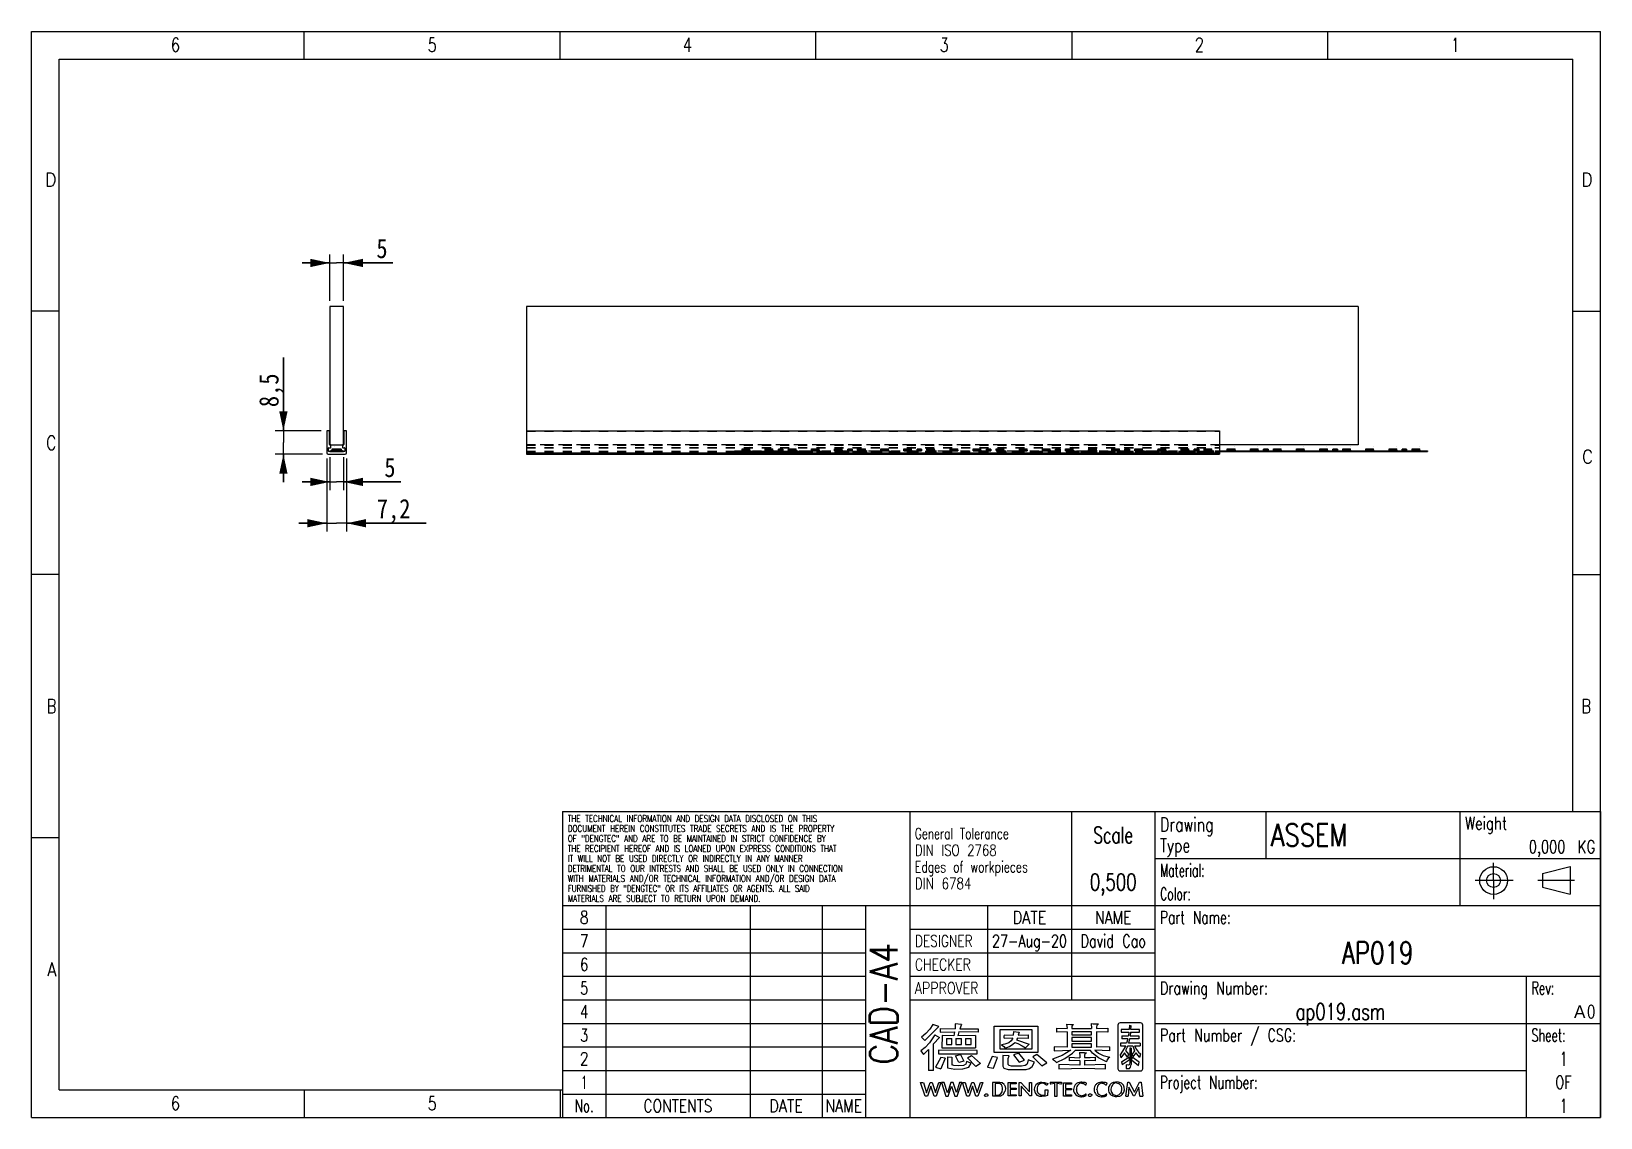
# Model space of a CAD drawing. Extents: x 14 to 580, y 14 to 406.
import ezdxf
from ezdxf.enums import TextEntityAlignment as Align

# ---------------------------------------------------------------- set-up
doc = ezdxf.new("R2010")
doc.units = 0
doc.header["$LTSCALE"] = 32.67
doc.linetypes.add('HIDDEN', pattern=[0.2, 0.1, -0.1])
doc.layers.get('0').update_dxf_attribs({"linetype": 'CONTINUOUS'})
for name, color, linetype in [('AP0194', 7, 'CONTINUOUS'), ('AP0199', 7, 'CONTINUOUS'), ('BASE2', 7, 'CONTINUOUS'), ('BASE3', 7, 'CONTINUOUS'), ('LED_CHIP_2835_BASE2', 7, 'CONTINUOUS'), ('LED_CHIP_2835_BASE3', 7, 'CONTINUOUS'), ('LED_CHIP_2835_ELETRODE_12', 7, 'CONTINUOUS'), ('LED_CHIP_2835_ELETRODE_13', 7, 'CONTINUOUS'), ('LED_CHIP_2835_ELETRODE_22', 7, 'CONTINUOUS'), ('LED_CHIP_2835_ELETRODE_23', 7, 'CONTINUOUS'), ('LED_CHIP_2835_SLICONE3', 7, 'CONTINUOUS'), ('LGP2', 7, 'CONTINUOUS'), ('LGP3', 7, 'CONTINUOUS'), ('LS-12V-120-W5-2835_PADS2', 7, 'CONTINUOUS'), ('LS-12V-120-W5-2835_PADS3', 7, 'CONTINUOUS'), ('LS-12V-120-W5-2835_PLATE2', 7, 'CONTINUOUS'), ('LS-12V-120-W5-2835_PLATE3', 7, 'CONTINUOUS'), ('RES_1206_012', 7, 'CONTINUOUS'), ('RES_1206_013', 7, 'CONTINUOUS'), ('RES_1206_023', 7, 'CONTINUOUS'), ('RES_1206_033', 7, 'CONTINUOUS')]:
    doc.layers.add(name, color=color, linetype=linetype)
doc.styles.get("Standard").update_dxf_attribs({"font": 'SIMHEI.SHX', "width": 0.85})
doc.styles.add('TEXTSTYLE_2', font='TXT.TTF')
doc.styles.add('TEXTSTYLE_3', font='TXT.TTF')
doc.styles.add('TEXTSTYLE_4', font='TXT.TTF')
doc.styles.add('TEXTSTYLE_5', font='TXT.TTF')
doc.styles.add('TEXTSTYLE_6', font='TXT.TTF')
doc.styles.add('TEXTSTYLE_8', font='gdt', dxfattribs={"width": 0.55})
doc.dimstyles.get("Standard").update_dxf_attribs({"dimtxt": 2.5, "dimasz": 2.5, "dimexe": 1.25, "dimexo": 0.625, "dimtad": 1, "dimcen": 2.5, "dimazin": 3, "dimtfac": 1, "dimtmove": 0, "dimatfit": 3})

msp = doc.modelspace()

# ---------------------------------------------------------------- texts
at = {"layer": 'AP0199', "color": 7, "style": 'TEXTSTYLE_2'}
for s, width, p in [('6', 0.785714, (67.634, 398.659)), ('4', 0.785714, (252.301, 398.659)), ('2', 0.785714, (436.967, 398.659)), ('D', 0.904762, (23, 350)), ('C', 0.833333, (23, 255)), ('B', 0.785714, (23, 160)), ('A', 0.857143, (23, 65)), ('6', 0.785714, (67.634, 16.659))]:
    msp.add_text(s, height=5, dxfattribs=dict(at, width=width)).set_placement(p, align=Align.RIGHT)
for s, width, p in [('5', 0.714286, (157.033, 398.659)), ('3', 0.714286, (341.699, 398.659)), ('1', 0.571429, (526.366, 398.659)), ('D', 0.904762, (573, 350)), ('B', 0.785714, (573, 160)), ('5', 0.714286, (157.033, 16.659))]:
    msp.add_text(s, height=5, dxfattribs=dict(at, width=width)).set_placement(p)
at = {"layer": 'AP0199', "color": 7, "style": 'TEXTSTYLE_2', "text_generation_flag": 2, "width": 0.833333}
msp.add_text('C', height=5, rotation=180, dxfattribs=at).set_placement((577.167, 255), align=Align.RIGHT)
at = {"layer": 'AP0199', "color": 3}
for s, height, style, width, p in [('THE TECHNICAL INFORMATION AND DESIGN DATA DISCLOSED ON THIS', 2.4, 'TEXTSTYLE_3', 0.786118, (207.475, 120.7)), ('DOCUMENT HEREIN CONSTITUTES TRADE SECRETS AND IS THE PROPERTY', 2.4, 'TEXTSTYLE_3', 0.790398, (207.475, 117.1)), ('Drawing', 5, 'TEXTSTYLE_5', 0.744898, (421.075, 117.25)), ('ASSEM', 8, 'TEXTSTYLE_5', 0.8, (461.075, 112)), ('Weight ', 4.6, 'TEXTSTYLE_5', 0.768707, (531.075, 117.95)), ('OF "DENGTEC" AND ARE TO BE MAINTAINED IN STRICT CONFIDENCE BY', 2.4, 'TEXTSTYLE_3', 0.782592, (207.475, 113.5)), ('General Tolerance', 4, 'TEXTSTYLE_4', 0.693277, (332.675, 114.5)), ('Type ', 5, 'TEXTSTYLE_5', 0.738095, (421.075, 109.75)), ('THE RECIPIENT HEREOF AND IS LOANED UPON EXPRESS CONDITIONS THAT', 2.4, 'TEXTSTYLE_3', 0.779289, (207.475, 109.9)), ('IT WILL NOT BE USED DIRECTLY OR INDIRECTLY IN ANY MANNER ', 2.4, 'TEXTSTYLE_3', 0.784879, (207.475, 106.3)), ('DIN ISO 2768', 4, 'TEXTSTYLE_4', 0.771825, (332.675, 108.5)), ('WITH MATERIALS AND/OR TECHNICAL INFORMATION AND/OR DESIGN DATA', 2.4, 'TEXTSTYLE_3', 0.797619, (207.475, 99.1)), ('DETRIMENTAL TO OUR INTRESTS AND SHALL BE USED ONLY IN CONNECTION ', 2.4, 'TEXTSTYLE_3', 0.780586, (207.475, 102.7)), ('Edges of workpieces', 4, 'TEXTSTYLE_4', 0.711779, (332.675, 102.5)), ('Material:', 4.6, 'TEXTSTYLE_5', 0.621693, (421.075, 100.95)), ('FURNISHED BY "DENGTEC" OR ITS AFFILIATES OR AGENTS. ALL SAID', 2.4, 'TEXTSTYLE_3', 0.76746, (207.475, 95.5)), ('DIN 6784', 4, 'TEXTSTYLE_4', 0.782738, (332.675, 96.5)), ('Color:', 4.6, 'TEXTSTYLE_5', 0.626984, (421.075, 92.45)), ('MATERIALS ARE SUBJECT TO RETURN UPON DEMAND.', 2.4, 'TEXTSTYLE_3', 0.785714, (207.475, 91.9)), ('Part Name:', 4.6, 'TEXTSTYLE_5', 0.7, (421.075, 83.95)), ('DESIGNER', 4.2, 'TEXTSTYLE_6', 0.764881, (332.675, 75.65)), ('CHECKER', 4.2, 'TEXTSTYLE_6', 0.778912, (332.675, 67.15)), ('APPROVER', 4.2, 'TEXTSTYLE_6', 0.791667, (332.675, 58.65)), ('Drawing Number:', 4.6, 'TEXTSTYLE_5', 0.72381, (421.075, 58.45)), ('Rev:', 4.6, 'TEXTSTYLE_5', 0.642857, (555.075, 58.45)), ('Part Number / CSG:', 4.6, 'TEXTSTYLE_5', 0.727513, (421.075, 41.45)), ('Sheet:', 4.6, 'TEXTSTYLE_5', 0.642857, (555.075, 41.45)), ('Project Number:', 4.6, 'TEXTSTYLE_5', 0.680952, (421.075, 24.45))]:
    msp.add_text(s, height=height, dxfattribs=dict(at, style=style, width=width)).set_placement(p)
at = {"layer": 'AP0199', "color": 3, "style": 'TEXTSTYLE_5'}
for s, height, width, p in [('Scale', 6, 0.671429, (404.2, 113)), ('0,500', 6, 0.728571, (404.2, 96)), ('8', 4.6, 0.785714, (213.4, 83.95)), ('DATE', 4.6, 0.833333, (374, 83.95)), ('NAME', 4.6, 0.803571, (404.2, 83.95)), ('7', 4.6, 0.785714, (213.4, 75.45)), ('27-Aug-20', 4.4, 0.761905, (374, 75.55)), ('David Cao', 4.6, 0.73545, (404.2, 75.45)), ('AP019', 8, 0.757143, (499.6, 69.5)), ('6', 4.6, 0.785714, (213.4, 66.95)), ('5', 4.6, 0.714286, (213.4, 58.45)), ('4', 4.6, 0.785714, (213.4, 49.95)), ('ap019.asm', 6, 0.722222, (486.2, 49.25)), ('3', 4.6, 0.714286, (213.4, 41.45)), ('2', 4.6, 0.785714, (213.4, 32.95)), ('1', 5, 0.571429, (566.6, 32.75)), ('1', 4.6, 0.571429, (213.4, 24.45)), ('OF', 4.6, 0.75, (566.6, 24.45)), ('No.', 4.6, 0.690476, (213.4, 15.95)), ('CONTENTS', 4.6, 0.800595, (247.2, 15.95)), ('DATE', 4.6, 0.833333, (286.2, 15.95)), ('NAME', 4.6, 0.803571, (307, 15.95)), ('1', 5, 0.571429, (566.6, 15.75))]:
    msp.add_text(s, height=height, dxfattribs=dict(at, width=width)).set_placement(p, align=Align.CENTER)
for s, width, p in [('0,000', 0.742857, (567.282, 109.45)), (' KG', 0.785714, (578.125, 109.45)), ('0', 0.785714, (578.125, 49.95))]:
    msp.add_text(s, height=4.6, dxfattribs=dict(at, width=width)).set_placement(p, align=Align.RIGHT)
at = {"layer": 'AP0199', "color": 3, "style": 'TEXTSTYLE_2', "width": 0.825397}
msp.add_text('CAD-A4', height=10, rotation=90, dxfattribs=at).set_placement((326.425, 77.012), align=Align.RIGHT)
at = {"layer": 'AP0199', "color": 3, "style": 'TEXTSTYLE_8'}
msp.add_text('A', height=4.6, dxfattribs=at).set_placement((574.511, 49.95), align=Align.RIGHT)

# ---------------------------------------------------------------- blocks, each defined once
blk = doc.blocks.new('SYMBOL_283_BL0', base_point=(374.78, 34.86))
at = {"layer": 'AP0199', "color": 7}
for p, q in [((336.31, 41.86), (341.3, 46.84)), ((338.1, 45.94), (336.66, 44.38)), ((339.1, 47.61), (338.1, 45.94)), ((341.3, 46.84), (339.1, 47.61)), ((341.74, 46.12), (341.74, 44.85)), ((341.74, 46.12), (347.17, 46.03)), ((347.18, 47.9), (347.17, 46.03)), ((349.45, 47.59), (347.18, 47.9)), ((349.45, 47.59), (348.82, 46.03)), ((348.82, 46.03), (355.48, 46.08)), ((355.48, 46.08), (355.48, 44.86)), ((361.23, 37.51), (361.28, 46.99)), ((361.28, 46.99), (377.01, 47.02)), ((363.25, 45.72), (363.25, 38.77)), ((374.99, 45.72), (363.25, 45.72)), ((374.99, 38.77), (374.99, 45.72)), ((377.01, 47.02), (377.01, 37.51)), ((383.7, 46.32), (387.54, 46.15)), ((383.7, 46.32), (383.7, 44.83)), ((387.31, 47.76), (387.54, 46.15)), ((387.31, 47.76), (388.91, 47.61)), ((388.91, 47.61), (389.85, 47.6)), ((389.3, 46.78), (389.29, 46.15)), ((389.29, 46.15), (396.42, 46.15)), ((389.43, 47.18), (389.3, 46.78)), ((389.85, 47.6), (389.43, 47.18)), ((396.28, 47.96), (396.42, 46.15)), ((396.28, 47.96), (396.98, 47.88)), ((396.98, 47.88), (398.08, 47.8)), ((398.08, 47.8), (398.94, 47.79)), ((398.27, 47.21), (398.13, 46.82)), ((398.13, 46.82), (398.13, 46.14)), ((398.13, 46.14), (402.28, 46.31)), ((398.94, 47.79), (398.27, 47.21)), ((402.28, 46.31), (402.28, 44.82)), ((405.9, 47.37), (405.9, 31.66)), ((414.04, 48.16), (406.7, 48.16)), ((409.97, 45.82), (407.08, 45.82)), ((407.08, 45.82), (407.08, 44.8)), ((410.08, 47.31), (409.97, 45.82)), ((410.08, 47.31), (410.67, 47.13)), ((410.56, 45.82), (410.67, 47.13)), ((413.66, 45.82), (410.56, 45.82)), ((413.66, 44.8), (413.66, 45.82)), ((414.83, 31.66), (414.83, 47.37)), ((336.66, 44.38), (335.05, 43.09)), ((335.05, 43.09), (336.31, 41.86)), ((337.99, 41.01), (336.32, 39.31)), ((339.82, 43.9), (337.99, 41.01)), ((339.33, 40.59), (341.52, 42.91)), ((339.33, 31.06), (339.33, 40.59)), ((339.82, 43.9), (341.52, 42.91)), ((341.75, 44.85), (347, 44.96)), ((342.45, 43.66), (342.43, 39.24)), ((346.68, 43.55), (342.45, 43.66)), ((344.01, 42.51), (344.01, 40.37)), ((344.03, 42.51), (346.02, 42.51)), ((344.03, 40.37), (346.02, 40.37)), ((346.02, 40.37), (346.02, 42.51)), ((347, 44.97), (346.68, 43.55)), ((347.46, 42.51), (347.46, 40.37)), ((347.46, 42.51), (349.44, 42.51)), ((347.46, 40.37), (349.44, 40.37)), ((348.49, 44.95), (348.16, 43.54)), ((354.56, 43.65), (348.16, 43.54)), ((355.48, 44.86), (348.49, 44.95)), ((349.44, 40.37), (349.44, 42.51)), ((350.92, 42.51), (350.92, 40.37)), ((350.95, 42.51), (352.93, 42.51)), ((350.95, 40.37), (352.93, 40.37)), ((352.93, 40.37), (352.93, 42.51)), ((354.56, 43.65), (354.54, 39.24)), ((365.13, 40.5), (363.92, 40.21)), ((363.92, 40.21), (364.7, 39.62)), ((364.74, 43.64), (364.74, 42.62)), ((368.01, 42.72), (364.88, 42.59)), ((364.9, 43.83), (368.17, 43.81)), ((366.52, 41.04), (365.13, 40.5)), ((365.2, 39.07), (366.76, 39.68)), ((367.44, 41.77), (366.52, 41.04)), ((366.76, 39.68), (368.05, 40.46)), ((368.01, 42.72), (367.44, 41.77)), ((368.05, 40.46), (368.76, 41.14)), ((368.26, 45.12), (368.17, 43.81)), ((368.26, 45.12), (370.24, 44.84)), ((368.76, 41.14), (369.77, 40.72)), ((369.64, 42.72), (369.37, 42.06)), ((369.37, 42.06), (373.94, 40.46)), ((373.57, 42.59), (369.64, 42.72)), ((369.77, 40.72), (371.35, 39.95)), ((370.24, 44.84), (369.9, 43.72)), ((369.9, 43.72), (373.57, 43.84)), ((371.35, 39.95), (372.6, 39.21)), ((372.6, 39.21), (373.94, 40.46)), ((373.57, 43.84), (373.57, 42.59)), ((387.55, 44.97), (383.7, 44.83)), ((387.55, 44.97), (387.55, 39.42)), ((396.42, 44.97), (389.29, 44.97)), ((389.29, 44.97), (389.29, 43.82)), ((389.29, 43.82), (396.42, 43.82)), ((396.42, 42.86), (389.29, 42.86)), ((389.29, 42.86), (389.29, 41.61)), ((389.29, 41.61), (396.42, 41.61)), ((396.42, 40.65), (389.29, 40.65)), ((389.29, 40.65), (389.29, 39.43)), ((396.42, 43.82), (396.42, 44.97)), ((396.42, 41.61), (396.42, 42.86)), ((396.42, 39.43), (396.42, 40.65)), ((402.28, 44.82), (398.13, 44.97)), ((398.13, 44.97), (398.13, 39.42)), ((408.71, 39.88), (406.66, 36.7)), ((409.05, 40.91), (406.79, 40.91)), ((406.79, 40.91), (406.79, 39.88)), ((406.79, 39.88), (408.71, 39.88)), ((407.08, 44.8), (409.86, 44.8)), ((407.34, 43.47), (409.67, 43.47)), ((407.34, 43.47), (407.34, 42.44)), ((409.48, 42.44), (407.34, 42.44)), ((409.43, 39.88), (408.67, 38.17)), ((409.48, 42.44), (409.05, 40.91)), ((409.43, 39.88), (411.28, 39.88)), ((409.86, 44.8), (409.67, 43.47)), ((410.11, 42.44), (409.74, 40.91)), ((413.96, 40.91), (409.74, 40.91)), ((413.41, 42.44), (410.11, 42.44)), ((410.45, 44.8), (410.28, 43.47)), ((410.28, 43.47), (413.41, 43.47)), ((410.45, 44.8), (413.66, 44.8)), ((411.28, 39.88), (411.93, 38.06)), ((411.89, 39.88), (412.55, 38.56)), ((411.89, 39.88), (413.96, 39.88)), ((413.41, 43.47), (413.41, 42.44)), ((413.96, 40.91), (413.96, 39.88)), ((336.32, 39.31), (334.83, 38.16)), ((334.83, 38.16), (335.82, 36.75)), ((335.82, 36.75), (337.61, 38.59)), ((337.61, 38.59), (337.61, 31.06)), ((341.99, 35.73), (340.09, 32.21)), ((355.15, 38.27), (341.18, 38.29)), ((341.18, 38.29), (341.18, 37.02)), ((341.18, 37.02), (355.15, 37.05)), ((343.55, 35.51), (341.99, 35.73)), ((343.55, 35.51), (342.01, 31.65)), ((342.43, 39.24), (354.54, 39.24)), ((344.41, 35.97), (346.02, 35.87)), ((344.41, 35.97), (344.41, 31.96)), ((346.02, 35.87), (346.02, 33.01)), ((347.34, 36.35), (349.11, 36.76)), ((348.47, 33.89), (347.34, 36.35)), ((350.32, 34.42), (348.47, 33.89)), ((349.11, 36.76), (350.32, 34.42)), ((351.23, 34.29), (351.02, 33.3)), ((352.98, 33.6), (351.23, 34.29)), ((351.61, 35.53), (353.06, 36.36)), ((354.64, 32.44), (351.61, 35.53)), ((353.06, 36.36), (356.39, 33.51)), ((355.15, 37.07), (355.15, 38.27)), ((360.48, 36.11), (358.82, 32.24)), ((362.45, 35.75), (360.48, 36.11)), ((361.07, 31.88), (362.44, 35.73)), ((377.01, 37.51), (361.23, 37.51)), ((363.25, 38.77), (374.99, 38.77)), ((364.35, 36.45), (364.37, 32.53)), ((366.7, 36.24), (364.35, 36.45)), ((364.7, 39.62), (365.2, 39.07)), ((366.3, 35.37), (366.7, 36.24)), ((366.36, 33.14), (366.3, 35.37)), ((370.11, 37.22), (368.29, 36.62)), ((368.29, 36.62), (370.3, 34.05)), ((372.18, 34.78), (370.11, 37.22)), ((370.3, 34.05), (372.18, 34.78)), ((373.52, 34.89), (373.28, 33.73)), ((375.75, 34.06), (373.55, 34.88)), ((374.92, 32.44), (375.75, 34.06)), ((376.68, 36.78), (375.21, 35.88)), ((375.21, 35.88), (378.4, 32.71)), ((380.23, 33.8), (376.68, 36.78)), ((385.77, 36.42), (382.3, 35.06)), ((382.3, 35.06), (383.01, 34.67)), ((387.55, 39.42), (382.87, 39.59)), ((382.87, 39.59), (382.87, 38.15)), ((382.87, 38.15), (388.89, 38.33)), ((383.01, 34.67), (383.78, 33.85)), ((383.79, 33.85), (386.79, 35.34)), ((388.89, 38.33), (385.77, 36.42)), ((386.79, 35.34), (389.51, 37.2)), ((388.3, 35.77), (392.18, 35.63)), ((388.3, 35.77), (388.3, 34.44)), ((392.18, 34.59), (388.3, 34.44)), ((389.29, 39.43), (396.42, 39.43)), ((389.51, 37.2), (390.52, 38.18)), ((396.03, 38.18), (390.52, 38.18)), ((392.01, 37.55), (392.16, 36.21)), ((392.01, 37.55), (392.76, 37.48)), ((392.16, 36.21), (392.18, 35.63)), ((392.18, 34.59), (392.18, 32.96)), ((392.76, 37.48), (393.86, 37.44)), ((393.86, 36.58), (393.85, 35.64)), ((393.85, 35.64), (395.91, 35.68)), ((397.68, 34.44), (393.85, 34.58)), ((393.85, 34.58), (393.85, 32.96)), ((393.86, 37.44), (394.51, 37.42)), ((393.98, 36.94), (393.86, 36.58)), ((394.51, 37.42), (393.98, 36.94)), ((395.91, 35.68), (397.68, 35.76)), ((396.68, 37.26), (396.03, 38.18)), ((398.85, 35.57), (396.68, 37.26)), ((397.62, 38.33), (398.85, 37.29)), ((402.9, 38.14), (397.62, 38.33)), ((397.68, 35.76), (397.68, 34.44)), ((402.9, 39.59), (398.13, 39.42)), ((398.85, 37.29), (400.6, 36.43)), ((401.74, 34.12), (398.85, 35.57)), ((400.6, 36.43), (402.93, 35.85)), ((401.95, 34.7), (401.74, 34.12)), ((402.4, 35.36), (401.95, 34.7)), ((402.93, 35.85), (402.4, 35.36)), ((402.9, 39.59), (402.9, 38.14)), ((406.66, 36.7), (407, 35.61)), ((408.27, 37.39), (407, 35.61)), ((407.22, 34.16), (409.81, 35.76)), ((407.22, 34.16), (407.4, 33.02)), ((409.94, 34.7), (407.4, 33.02)), ((409.33, 35.87), (408.27, 37.39)), ((408.67, 38.17), (409.68, 36.85)), ((409.68, 36.85), (409.33, 35.87)), ((409.81, 35.76), (409.94, 34.7)), ((410.71, 39.08), (410.14, 39.08)), ((410.14, 39.08), (410.14, 33.81)), ((410.71, 39.08), (410.71, 33.14)), ((411.05, 35.78), (410.82, 34.8)), ((410.82, 34.8), (413.29, 32.77)), ((411.93, 38.06), (410.98, 36.93)), ((410.98, 36.93), (411.29, 35.98)), ((413.56, 33.97), (411.05, 35.78)), ((412.37, 37.32), (411.29, 35.98)), ((412.37, 37.32), (412.93, 36.56)), ((412.55, 38.56), (413.32, 37.62)), ((412.93, 36.56), (413.72, 35.74)), ((413.29, 32.77), (413.56, 33.97)), ((413.32, 37.62), (414.08, 37.01)), ((414.08, 37.01), (413.72, 35.74)), ((339.33, 31.06), (337.61, 31.06)), ((340.13, 32.2), (342.01, 31.65)), ((344.41, 31.96), (347.11, 31.54)), ((346.71, 32.76), (346.02, 33.01)), ((348.47, 32.69), (346.71, 32.76)), ((347.11, 31.54), (350.01, 31.58)), ((350.22, 32.79), (348.47, 32.69)), ((350.01, 31.58), (352.16, 32.24)), ((351.02, 33.3), (350.22, 32.79)), ((352.16, 32.24), (352.98, 33.6)), ((356.39, 33.51), (354.64, 32.44)), ((358.82, 32.24), (361.07, 31.88)), ((364.37, 32.53), (364.79, 31.79)), ((364.79, 31.79), (366.33, 31.38)), ((366.33, 31.38), (372.76, 31.4)), ((366.67, 32.78), (366.36, 33.14)), ((367.54, 32.62), (366.67, 32.78)), ((371.08, 32.61), (367.54, 32.62)), ((372.45, 32.8), (371.08, 32.61)), ((373.01, 33.17), (372.45, 32.8)), ((372.76, 31.4), (373.98, 31.68)), ((373.28, 33.73), (373.01, 33.17)), ((373.98, 31.68), (374.92, 32.44)), ((378.4, 32.71), (380.29, 33.83)), ((392.18, 32.96), (384.64, 33.11)), ((384.64, 33.11), (384.64, 31.65)), ((384.64, 31.65), (393.7, 31.79)), ((393.7, 31.79), (401.46, 31.65)), ((401.46, 33.11), (393.85, 32.96)), ((401.46, 31.65), (401.46, 33.11)), ((406.7, 30.86), (414.04, 30.86)), ((409.73, 32.95), (408.83, 33.07)), ((408.83, 33.07), (408.92, 31.75)), ((408.92, 31.75), (410.04, 31.72)), ((409.96, 33.06), (409.73, 32.95)), ((410.09, 33.3), (409.96, 33.06)), ((410.04, 31.72), (410.47, 32.16)), ((410.14, 33.81), (410.09, 33.3)), ((410.47, 32.16), (410.71, 33.14)), ((334.73, 26.7), (335.61, 26.69)), ((336.32, 21.74), (334.73, 26.7)), ((335.76, 26.69), (336.88, 22.98)), ((336.88, 22.98), (338.14, 26.7)), ((338.41, 25.4), (337.18, 21.74)), ((338.14, 26.7), (338.89, 26.69)), ((339.57, 21.74), (338.41, 25.4)), ((338.89, 26.69), (340.11, 23.03)), ((340.11, 23.03), (341.29, 26.7)), ((342.08, 26.69), (340.37, 21.74)), ((341.29, 26.7), (342.08, 26.69)), ((342.26, 26.7), (343.85, 21.74)), ((343.28, 26.69), (342.26, 26.7)), ((344.41, 22.98), (343.28, 26.69)), ((345.67, 26.69), (344.41, 22.98)), ((344.71, 21.74), (345.93, 25.4)), ((346.42, 26.69), (345.67, 26.69)), ((345.93, 25.4), (347.1, 21.74)), ((347.64, 23.03), (346.42, 26.69)), ((348.81, 26.7), (347.64, 23.03)), ((347.9, 21.74), (349.61, 26.69)), ((349.61, 26.69), (348.81, 26.7)), ((349.78, 26.7), (350.81, 26.69)), ((351.38, 21.74), (349.78, 26.7)), ((350.81, 26.69), (351.93, 22.98)), ((351.93, 22.98), (353.2, 26.7)), ((353.46, 25.4), (352.24, 21.74)), ((353.2, 26.7), (353.95, 26.69)), ((354.63, 21.74), (353.46, 25.4)), ((353.95, 26.69), (355.17, 23.03)), ((355.17, 23.03), (356.34, 26.7)), ((357.14, 26.69), (355.43, 21.74)), ((356.34, 26.7), (357.14, 26.69)), ((363.33, 26.7), (360.62, 26.69)), ((360.62, 26.69), (360.62, 21.81)), ((361.57, 26.34), (361.57, 22.14)), ((362.5, 26.33), (361.57, 26.33)), ((363.41, 26.19), (362.5, 26.33)), ((364.1, 26.54), (363.33, 26.7)), ((363.85, 25.89), (363.41, 26.19)), ((363.72, 22.54), (364.15, 23.29)), ((364.11, 25.32), (363.85, 25.89)), ((364.86, 25.99), (364.1, 26.54)), ((364.26, 24.62), (364.11, 25.32)), ((364.15, 23.29), (364.28, 24.25)), ((364.28, 24.25), (364.26, 24.62)), ((364.51, 22.4), (365.16, 23.39)), ((364.86, 25.99), (365.22, 25.26)), ((365.34, 24.42), (365.16, 23.39)), ((365.22, 25.26), (365.34, 24.42)), ((366.35, 26.63), (369.18, 26.63)), ((366.35, 21.81), (366.35, 26.63)), ((369.18, 26.17), (367.07, 26.17)), ((367.07, 26.17), (367.07, 24.58)), ((367.07, 24.58), (369.18, 24.58)), ((369.18, 24.13), (367.07, 24.13)), ((367.07, 24.13), (367.07, 22.24)), ((369.18, 26.63), (369.18, 26.17)), ((369.18, 24.58), (369.18, 24.13)), ((370.23, 21.81), (370.23, 26.69)), ((370.23, 26.69), (370.85, 26.69)), ((370.85, 26.69), (373.95, 23.28)), ((374.12, 21.81), (370.95, 25.32)), ((370.95, 25.32), (370.95, 21.81)), ((373.95, 23.28), (373.95, 26.69)), ((373.95, 26.69), (374.67, 26.69)), ((374.67, 26.69), (374.67, 21.81)), ((375.81, 24.84), (375.73, 24.14)), ((375.73, 24.14), (376.01, 22.92)), ((376.28, 25.85), (375.81, 24.84)), ((376.01, 22.92), (376.69, 22.14)), ((377.11, 26.48), (376.28, 25.85)), ((376.76, 24.7), (376.73, 24.22)), ((376.73, 24.22), (376.82, 23.5)), ((376.89, 25.2), (376.76, 24.7)), ((376.82, 23.5), (377.04, 22.96)), ((377.17, 25.7), (376.89, 25.2)), ((377.04, 22.96), (377.46, 22.43)), ((377.82, 26.7), (377.11, 26.48)), ((377.7, 26.15), (377.17, 25.7)), ((378.5, 26.43), (377.7, 26.15)), ((378.38, 26.78), (377.82, 26.7)), ((378.38, 26.78), (379.47, 26.73)), ((379.12, 26.37), (378.5, 26.43)), ((380.14, 25.75), (379.12, 26.37)), ((379.47, 26.73), (380.62, 26.34)), ((379.67, 22.24), (379.67, 24.08)), ((379.67, 24.08), (380.56, 24.08)), ((380.39, 25.75), (380.14, 25.75)), ((380.62, 26.34), (380.39, 25.75)), ((380.56, 24.08), (380.55, 22.02)), ((381.46, 26.74), (385.56, 26.75)), ((381.46, 26.74), (381.46, 26.23)), ((381.46, 26.23), (381.75, 26.23)), ((381.75, 26.23), (383.05, 26.39)), ((383.05, 26.39), (383.05, 21.74)), ((383.97, 21.74), (383.97, 26.39)), ((383.97, 26.39), (385.27, 26.23)), ((385.27, 26.23), (385.56, 26.23)), ((385.56, 26.75), (385.55, 26.26)), ((386.31, 26.56), (389.14, 26.56)), ((386.31, 21.74), (386.31, 26.56)), ((389.14, 26.1), (387.03, 26.1)), ((387.03, 26.1), (387.03, 24.51)), ((387.03, 24.51), (389.14, 24.51)), ((389.14, 24.06), (387.03, 24.06)), ((387.03, 24.06), (387.03, 22.17)), ((389.14, 26.56), (389.14, 26.1)), ((389.14, 24.51), (389.14, 24.06)), ((389.9, 24.19), (389.9, 24.18)), ((390.93, 24.18), (390.93, 24.27)), ((392.87, 26.75), (392.58, 26.74)), ((392.72, 26.44), (392.76, 26.44)), ((392.76, 26.44), (392.84, 26.43)), ((392.84, 26.43), (392.92, 26.42)), ((392.92, 26.42), (393.22, 26.35)), ((393.47, 26.71), (393.16, 26.73)), ((393.77, 26.68), (393.47, 26.71)), ((393.79, 26.06), (394.06, 25.84)), ((394.06, 25.84), (394.41, 25.84)), ((394.41, 25.84), (394.58, 26.4)), ((397.32, 24.19), (397.32, 24.18)), ((398.35, 24.18), (398.35, 24.27)), ((400.29, 26.75), (400, 26.74)), ((400.14, 26.44), (400.18, 26.44)), ((400.18, 26.44), (400.26, 26.43)), ((400.26, 26.43), (400.34, 26.42)), ((400.34, 26.42), (400.64, 26.35)), ((400.89, 26.71), (400.57, 26.73)), ((401.19, 26.68), (400.89, 26.71)), ((401.21, 26.06), (401.48, 25.84)), ((401.48, 25.84), (401.83, 25.84)), ((401.83, 25.84), (402, 26.4)), ((402.55, 24.94), (402.45, 24.18)), ((402.45, 24.18), (402.48, 23.72)), ((402.48, 23.72), (402.6, 23.22)), ((402.94, 25.75), (402.55, 24.94)), ((402.6, 23.22), (403.05, 22.48)), ((402.98, 25.79), (403.58, 26.41)), ((403.48, 24.23), (403.72, 25.22)), ((403.63, 23.24), (403.48, 24.23)), ((403.58, 26.41), (404.35, 26.75)), ((403.63, 23.24), (403.8, 22.85)), ((403.72, 25.22), (404.22, 26.05)), ((404.33, 22.26), (403.8, 22.85)), ((404.72, 26.42), (404.22, 26.05)), ((404.35, 26.75), (405.13, 26.86)), ((405.33, 26.56), (404.72, 26.42)), ((406.11, 26.81), (405.13, 26.86)), ((405.33, 26.56), (406.1, 26.37)), ((406.86, 22.85), (406.05, 22.08)), ((406.52, 26.09), (406.1, 26.37)), ((407.13, 26.49), (406.11, 26.81)), ((406.91, 25.62), (406.52, 26.09)), ((407.04, 23.24), (406.86, 22.85)), ((406.91, 25.62), (407.1, 25.21)), ((407.24, 24.23), (407.04, 23.24)), ((407.1, 25.21), (407.22, 24.73)), ((407.13, 26.49), (407.6, 26.06)), ((407.22, 24.73), (407.24, 24.23)), ((407.44, 22.3), (408.08, 23.15)), ((407.6, 26.06), (407.88, 25.69)), ((408.18, 24.96), (407.88, 25.69)), ((408.08, 23.15), (408.27, 24.08)), ((408.27, 24.08), (408.18, 24.96)), ((408.78, 21.74), (409.47, 26.75)), ((409.47, 26.75), (409.98, 26.75)), ((409.88, 24.96), (409.59, 21.74)), ((411.46, 21.85), (409.88, 24.96)), ((409.98, 26.75), (411.84, 23.21)), ((411.84, 23.21), (413.74, 26.75)), ((413.5, 25.02), (411.87, 21.85)), ((413.8, 21.74), (413.5, 25.02)), ((413.74, 26.75), (414.26, 26.75)), ((414.26, 26.75), (414.83, 21.74)), ((337.18, 21.74), (336.32, 21.74)), ((340.37, 21.74), (339.57, 21.74)), ((343.85, 21.74), (344.71, 21.74)), ((347.1, 21.74), (347.9, 21.74)), ((352.24, 21.74), (351.38, 21.74)), ((355.43, 21.74), (354.63, 21.74)), ((357.83, 22.06), (357.91, 22.39)), ((357.98, 21.77), (357.83, 22.06)), ((357.91, 22.39), (358.26, 22.58)), ((358.26, 21.68), (357.98, 21.77)), ((358.26, 22.58), (358.59, 22.59)), ((358.73, 21.71), (358.26, 21.68)), ((358.59, 22.59), (358.89, 22.44)), ((358.98, 21.92), (358.73, 21.71)), ((358.89, 22.44), (359.02, 22.21)), ((359.02, 22.21), (358.98, 21.92)), ((360.62, 21.81), (362.96, 21.81)), ((361.57, 22.14), (362.34, 22.14)), ((362.34, 22.14), (363.12, 22.21)), ((363.02, 21.81), (363.67, 21.91)), ((363.12, 22.21), (363.72, 22.54)), ((363.67, 21.91), (364.51, 22.4)), ((369.18, 21.81), (366.35, 21.81)), ((367.07, 22.24), (369.18, 22.24)), ((369.18, 22.24), (369.18, 21.81)), ((370.95, 21.81), (370.23, 21.81)), ((374.67, 21.81), (374.12, 21.81)), ((376.69, 22.14), (377.66, 21.75)), ((378.08, 22.07), (377.46, 22.43)), ((377.66, 21.75), (378.45, 21.7)), ((378.66, 21.96), (378.08, 22.07)), ((379.6, 21.79), (378.45, 21.7)), ((379.19, 22.03), (378.66, 21.96)), ((379.19, 22.03), (379.67, 22.24)), ((380.55, 22.02), (379.6, 21.79)), ((383.05, 21.74), (383.97, 21.74)), ((389.14, 21.74), (386.31, 21.74)), ((387.03, 22.17), (389.14, 22.17)), ((389.14, 22.17), (389.14, 21.74)), ((392.5, 21.56), (392.79, 21.56)), ((392.79, 21.56), (392.99, 21.57)), ((392.99, 21.57), (393.19, 21.59)), ((393.19, 21.59), (393.39, 21.63)), ((393.39, 21.63), (393.6, 21.67)), ((393.6, 21.67), (393.65, 21.69)), ((393.65, 21.69), (393.71, 21.7)), ((393.71, 21.7), (394.01, 21.8)), ((394.01, 21.8), (394.11, 21.85)), ((394.11, 21.85), (394.21, 21.9)), ((394.47, 22.47), (394.18, 22.46)), ((394.21, 21.9), (394.31, 21.96)), ((394.31, 21.96), (394.41, 22.02)), ((394.41, 22.02), (394.47, 22.47)), ((395.28, 21.98), (395.31, 22.3)), ((395.41, 21.77), (395.28, 21.98)), ((395.31, 22.3), (395.47, 22.51)), ((395.7, 21.68), (395.41, 21.77)), ((395.47, 22.51), (395.7, 22.58)), ((395.7, 22.58), (396.02, 22.59)), ((396.01, 21.68), (395.7, 21.68)), ((396.16, 21.71), (396.01, 21.68)), ((396.02, 22.59), (396.26, 22.5)), ((396.36, 21.85), (396.16, 21.71)), ((396.26, 22.5), (396.43, 22.3)), ((396.46, 22.12), (396.36, 21.85)), ((396.43, 22.3), (396.46, 22.12)), ((399.92, 21.56), (400.21, 21.56)), ((400.21, 21.56), (400.41, 21.57)), ((400.41, 21.57), (400.61, 21.59)), ((400.61, 21.59), (400.81, 21.63)), ((400.81, 21.63), (401.02, 21.67)), ((401.02, 21.67), (401.07, 21.69)), ((401.07, 21.69), (401.13, 21.7)), ((401.13, 21.7), (401.43, 21.8)), ((401.43, 21.8), (401.53, 21.85)), ((401.53, 21.85), (401.63, 21.9)), ((401.88, 22.47), (401.6, 22.46)), ((401.63, 21.9), (401.73, 21.96)), ((401.73, 21.96), (401.83, 22.02)), ((401.83, 22.02), (401.88, 22.47)), ((403.05, 22.48), (403.35, 22.22)), ((403.35, 22.22), (404.02, 21.83)), ((404.02, 21.83), (404.85, 21.63)), ((405.37, 21.9), (404.33, 22.26)), ((404.85, 21.63), (405.56, 21.62)), ((406.05, 22.08), (405.37, 21.9)), ((405.56, 21.62), (406.54, 21.79)), ((406.54, 21.79), (407.01, 22.01)), ((407.01, 22.01), (407.44, 22.3)), ((408.78, 21.74), (409.59, 21.74)), ((411.87, 21.85), (411.46, 21.85)), ((413.8, 21.74), (414.83, 21.74))]:
    blk.add_line(p, q, dxfattribs=at)
for centre, radius, start, end in [((406.7, 47.37), 0.799, 90, 180), ((414.04, 47.37), 0.799, 0, 90), ((406.7, 31.66), 0.799, 180, 270), ((414.04, 31.66), 0.799, 270, 360), ((392.4, 24.21), 2.5, 158.0467, 180.3952), ((392.82, 24.13), 2.93, 179.1046, 200.8922), ((392.6, 24.1), 2.73, 136.7287, 157.5392), ((392.36, 24.05), 2.46, 202.8963, 250.0701), ((392.3, 24.39), 2.32, 111.1471, 136.841), ((393.49, 24.31), 2.56, 160.119, 180.9693), ((394.42, 24.2), 3.49, 180.1894, 197.9684), ((392.9, 24.5), 1.94, 135.1351, 159.4747), ((392.58, 23.6), 1.55, 197.9155, 229.0523), ((392.53, 23.7), 3.04, 89.1542, 110.4525), ((392.91, 24.52), 1.94, 95.5685, 135.5687), ((392.97, 27.43), 0.691, 260.9564, 273.018), ((393.12, 27.48), 0.75, 261.6919, 272.7717), ((392.58, 24.37), 2.07, 63.4314, 72.1964), ((392.57, 24.35), 2.09, 54.3712, 63.3981), ((393.37, 24.06), 2.65, 68.5873, 81.3424), ((393.69, 24.97), 1.68, 58.0891, 67.5455), ((399.82, 24.21), 2.5, 158.0467, 180.3952), ((400.24, 24.13), 2.93, 179.1046, 200.8922), ((400.02, 24.1), 2.73, 136.7287, 157.5392), ((399.78, 24.05), 2.46, 202.8963, 250.0701), ((399.72, 24.39), 2.32, 111.1471, 136.841), ((400.91, 24.31), 2.56, 160.119, 180.9693), ((401.84, 24.2), 3.49, 180.1894, 197.9684), ((400.32, 24.5), 1.94, 135.1351, 159.4747), ((400, 23.6), 1.55, 197.9155, 229.0523), ((399.95, 23.7), 3.04, 89.1542, 110.4525), ((400.33, 24.52), 1.94, 95.5685, 135.5687), ((400.39, 27.43), 0.691, 260.9564, 273.018), ((400.54, 27.48), 0.75, 261.6919, 272.7717), ((400, 24.37), 2.08, 54.329, 72.1869), ((400.79, 24.06), 2.65, 68.5873, 81.3424), ((401.11, 24.97), 1.68, 58.0891, 67.5455), ((392.48, 24.41), 2.85, 250.2982, 270.5014), ((393.02, 24.11), 2.23, 229.1447, 246.9842), ((392.91, 23.89), 1.98, 247.3414, 266.3689), ((392.59, 24.53), 2.63, 274.3561, 282.4978), ((392.67, 24.17), 2.26, 282.3564, 291.9904), ((392.67, 24.31), 2.39, 290.9261, 300.3826), ((392.8, 24.1), 2.14, 300.1226, 310.0864), ((399.9, 24.41), 2.85, 250.2982, 270.5014), ((400.44, 24.11), 2.23, 229.1447, 246.9842), ((400.33, 23.89), 1.98, 247.3414, 266.3689), ((400.01, 24.53), 2.63, 274.3561, 282.4978), ((400.09, 24.17), 2.26, 282.3564, 291.9904), ((400.08, 24.31), 2.39, 290.9261, 300.3826), ((400.22, 24.1), 2.14, 300.1226, 310.0864)]:
    blk.add_arc(centre, radius, start, end, dxfattribs=at)
blk = doc.blocks.new('_FILLED')
at = {"color": 0, "linetype": 'BYBLOCK'}
blk.add_solid([(0, 0), (-1, 0.214), (-1, -0.214)], dxfattribs=at)
blk = doc.blocks.new('*D0')
at = {"layer": 'AP0194', "color": 3}
for p, q in [((121.61, 308.77), (121.61, 325.43)), ((126.61, 308.77), (126.61, 325.43)), ((121.61, 322.43), (111.61, 322.43)), ((111.61, 322.43), (124.11, 322.43)), ((144.38, 322.43), (124.11, 322.43)), ((126.61, 322.43), (144.38, 322.43))]:
    blk.add_line(p, q, dxfattribs=at)
at = {"layer": 'AP0194', "color": 3, "xscale": 7, "yscale": 7, "zscale": 7}
blk.add_blockref('_FILLED', (121.61, 322.43), dxfattribs=at)
at = {"layer": 'AP0194', "color": 3, "xscale": 7, "yscale": 7, "zscale": 7, "rotation": 180}
blk.add_blockref('_FILLED', (126.61, 322.43), dxfattribs=at)
at = {"layer": 'AP0194', "color": 3, "width": 0.85}
blk.add_text('5', height=7, dxfattribs=at).set_placement((138.43, 324.18))
blk = doc.blocks.new('*D1')
at = {"layer": 'AP0194', "color": 3}
for p, q in [((104.9, 261.87), (104.9, 288.25)), ((104.9, 288.25), (104.9, 257.62)), ((118.51, 261.87), (101.9, 261.87)), ((104.9, 243.37), (104.9, 257.62)), ((119.01, 253.37), (101.9, 253.37)), ((104.9, 253.37), (104.9, 243.37))]:
    blk.add_line(p, q, dxfattribs=at)
at = {"layer": 'AP0194', "color": 3, "xscale": 7, "yscale": 7, "zscale": 7}
for p, rotation in [((104.9, 261.87), 270), ((104.9, 253.37), 90)]:
    blk.add_blockref('_FILLED', p, dxfattribs=dict(at, rotation=rotation))
at = {"layer": 'AP0194', "color": 3, "width": 0.85}
blk.add_text('8,5', height=7, rotation=90, dxfattribs=at).set_placement((103.15, 270.4))
blk = doc.blocks.new('*D2')
at = {"layer": 'AP0194', "color": 3}
for p, q in [((120.51, 251.87), (120.51, 225.5)), ((127.71, 251.87), (127.71, 225.5)), ((120.51, 228.5), (110.51, 228.5)), ((110.51, 228.5), (124.11, 228.5)), ((156.44, 228.5), (124.11, 228.5)), ((127.71, 228.5), (156.44, 228.5))]:
    blk.add_line(p, q, dxfattribs=at)
at = {"layer": 'AP0194', "color": 3, "xscale": 7, "yscale": 7, "zscale": 7}
for p, rotation in [((120.51, 228.5), 360), ((127.71, 228.5), 180)]:
    blk.add_blockref('_FILLED', p, dxfattribs=dict(at, rotation=rotation))
at = {"layer": 'AP0194', "color": 3, "width": 0.85}
blk.add_text('7,2', height=7, dxfattribs=at).set_placement((138.59, 230.25))
blk = doc.blocks.new('*D3')
at = {"layer": 'AP0194', "color": 3}
for p, q in [((121.61, 252.37), (121.61, 240.41)), ((126.61, 252.37), (126.61, 240.41)), ((121.61, 243.41), (111.61, 243.41)), ((111.61, 243.41), (124.11, 243.41)), ((147.24, 243.41), (124.11, 243.41)), ((126.61, 243.41), (147.24, 243.41))]:
    blk.add_line(p, q, dxfattribs=at)
at = {"layer": 'AP0194', "color": 3, "xscale": 7, "yscale": 7, "zscale": 7}
blk.add_blockref('_FILLED', (121.61, 243.41), dxfattribs=at)
at = {"layer": 'AP0194', "color": 3, "xscale": 7, "yscale": 7, "zscale": 7, "rotation": 180}
blk.add_blockref('_FILLED', (126.61, 243.41), dxfattribs=at)
at = {"layer": 'AP0194', "color": 3, "width": 0.85}
blk.add_text('5', height=7, dxfattribs=at).set_placement((141.29, 245.16))

# ---------------------------------------------------------------- dimensions: what is measured, and where the dimension line sits
at = {"layer": 'AP0194', "color": 3}
for base, p1, p2, angle, picture, middle in [((121.606, 322.425), (126.606, 308.768), (121.606, 308.768), 180, '*D0', (141.407, 327.675)), ((104.904, 261.868), (119.006, 253.368), (118.506, 261.868), 90, '*D1', (99.654, 279.329))]:
    dim = msp.add_linear_dim(base=base, p1=p1, p2=p2, angle=angle, dimstyle='Standard', dxfattribs=at)
    dim.commit()
    dim.dimension.update_dxf_attribs({"geometry": picture, "text_midpoint": middle, "dimtype": 128})
for base, p1, p2, picture, middle in [((127.706, 228.499), (120.506, 251.868), (127.706, 251.868), '*D2', (147.513, 233.749)), ((126.606, 243.409), (121.606, 252.368), (126.606, 252.368), '*D3', (144.268, 248.659))]:
    dim = msp.add_linear_dim(base=base, p1=p1, p2=p2, dimstyle='Standard', dxfattribs=at)
    dim.commit()
    dim.dimension.update_dxf_attribs({"geometry": picture, "text_midpoint": middle, "dimtype": 128})

# ---------------------------------------------------------------- linework, layer by layer
at = {"color": 7}
for p, q in [((123.228, 256.275), (123.228, 256.274)), ((272.959, 256.275), (272.959, 256.274)), ((281.292, 256.275), (281.292, 256.274)), ((289.626, 256.275), (289.626, 256.274)), ((297.959, 256.275), (297.959, 256.274)), ((306.292, 256.275), (306.292, 256.274)), ((314.626, 256.275), (314.626, 256.274)), ((322.959, 256.275), (322.959, 256.274)), ((331.292, 256.275), (331.292, 256.274)), ((339.626, 256.275), (339.626, 256.274)), ((347.959, 256.275), (347.959, 256.274)), ((356.292, 256.275), (356.292, 256.274)), ((364.626, 256.275), (364.626, 256.274)), ((372.959, 256.275), (372.959, 256.274)), ((381.292, 256.275), (381.292, 256.274)), ((389.626, 256.275), (389.626, 256.274)), ((397.959, 256.275), (397.959, 256.274)), ((406.292, 256.275), (406.292, 256.274)), ((414.626, 256.275), (414.626, 256.274)), ((422.959, 256.275), (422.959, 256.274)), ((431.292, 256.275), (431.292, 256.274)), ((439.626, 256.275), (439.626, 256.274)), ((447.959, 256.275), (447.959, 256.274)), ((456.292, 256.275), (456.292, 256.274)), ((464.626, 256.275), (464.626, 256.274)), ((472.959, 256.275), (472.959, 256.274)), ((481.292, 256.275), (481.292, 256.274)), ((489.626, 256.275), (489.626, 256.274)), ((497.959, 256.275), (497.959, 256.274)), ((506.292, 256.275), (506.292, 256.274)), ((514.626, 256.275), (514.626, 256.274))]:
    msp.add_line(p, q, dxfattribs=at)
at = {"layer": 'AP0199', "color": 7}
for p, q in [((14, 14), (14, 406)), ((14, 406), (580, 406)), ((112.333, 396), (112.333, 406)), ((204.667, 396), (204.667, 406)), ((297, 396), (297, 406)), ((389.333, 406), (389.333, 396)), ((481.667, 396), (481.667, 406)), ((580, 14), (580, 406)), ((24, 24), (24, 396)), ((24, 396), (570, 396)), ((570, 124.5), (570, 396)), ((24, 305), (14, 305)), ((570, 305), (580, 305)), ((24, 210), (14, 210)), ((570, 210), (580, 210)), ((24, 115), (14, 115)), ((24, 24), (205.6, 24)), ((112.333, 24), (112.333, 14)), ((204.667, 24), (204.667, 14)), ((14, 14), (580, 14))]:
    msp.add_line(p, q, dxfattribs=at)
at = {"layer": 'AP0199', "color": 3}
for p, q in [((205.6, 124.5), (580, 124.5)), ((205.6, 124.5), (205.6, 14)), ((330.8, 124.5), (330.8, 14)), ((389.2, 124.5), (389.2, 56.5)), ((419.2, 124.5), (419.2, 14)), ((459.2, 124.5), (459.2, 107.5)), ((529.2, 124.5), (529.2, 90.5)), ((580, 124.5), (580, 14)), ((419.2, 107.5), (580, 107.5)), ((541.43, 92.825), (541.399, 105.961)), ((558.993, 102.122), (568.993, 104.622)), ((558.993, 102.122), (558.993, 97.122)), ((568.993, 104.622), (568.993, 94.622)), ((548.433, 99.553), (534.728, 99.553)), ((570.604, 99.553), (557.302, 99.553)), ((558.993, 97.122), (568.993, 94.622)), ((205.6, 90.5), (580, 90.5)), ((221.2, 90.5), (221.2, 14)), ((273.2, 90.5), (273.2, 14)), ((299.2, 90.5), (299.2, 14)), ((314.8, 90.5), (314.8, 14)), ((358.8, 90.5), (358.8, 56.5)), ((205.6, 82), (314.8, 82)), ((330.8, 82), (419.2, 82)), ((205.6, 73.5), (314.8, 73.5)), ((330.8, 73.5), (419.2, 73.5)), ((205.6, 65), (314.8, 65)), ((330.8, 65), (580, 65)), ((553.2, 65), (553.2, 14)), ((205.6, 56.5), (314.8, 56.5)), ((330.8, 56.5), (419.2, 56.5)), ((205.6, 48), (314.8, 48)), ((419.2, 48), (580, 48)), ((205.6, 39.5), (314.8, 39.5)), ((205.6, 31), (314.8, 31)), ((419.2, 31), (553.2, 31)), ((205.6, 22.5), (314.8, 22.5)), ((205.6, 14), (580, 14))]:
    msp.add_line(p, q, dxfattribs=at)
for radius in [5, 2.5]:
    msp.add_circle((541.387, 99.553), radius, dxfattribs=at)
at = {"layer": 'BASE2', "color": 7}
for p, q in [((121.406, 261.868), (120.506, 261.868)), ((120.506, 261.868), (120.506, 253.868)), ((121.506, 256.868), (121.506, 261.768)), ((126.706, 261.768), (126.706, 256.868)), ((127.706, 261.868), (126.806, 261.868)), ((127.706, 253.868), (127.706, 261.868)), ((192.577, 261.868), (192.577, 253.368)), ((192.577, 261.868), (442.577, 261.868)), ((442.577, 261.868), (442.577, 253.368)), ((121.206, 254.468), (121.206, 255.668)), ((121.306, 255.768), (121.906, 255.768)), ((122.006, 255.868), (122.006, 256.668)), ((126.206, 256.668), (126.206, 255.868)), ((126.306, 255.768), (126.906, 255.768)), ((127.006, 255.668), (127.006, 254.468)), ((121.006, 253.368), (127.206, 253.368)), ((121.606, 254.368), (121.306, 254.368)), ((126.906, 254.368), (126.606, 254.368)), ((192.577, 253.868), (442.577, 253.868)), ((192.577, 253.368), (442.577, 253.368))]:
    msp.add_line(p, q, dxfattribs=at)
for centre, radius, start, end in [((121.406, 261.768), 0.1, 0, 90), ((126.806, 261.768), 0.1, 90, 180), ((121.306, 255.668), 0.1, 90, 180), ((121.606, 256.868), 0.1, 180, 270), ((121.906, 255.868), 0.1, 270, 360), ((126.306, 255.868), 0.1, 180, 270), ((126.606, 256.868), 0.1, 270, 360), ((126.906, 255.668), 0.1, 0, 90), ((121.006, 253.868), 0.5, 180, 270), ((121.306, 254.468), 0.1, 180, 270), ((126.906, 254.468), 0.1, 270, 360), ((127.206, 253.868), 0.5, 270, 360)]:
    msp.add_arc(centre, radius, start, end, dxfattribs=at)
at = {"layer": 'BASE3', "color": 8, "linetype": 'HIDDEN'}
for p, q in [((192.577, 261.768), (442.577, 261.768)), ((121.906, 256.768), (121.606, 256.768)), ((126.606, 256.768), (126.306, 256.768)), ((192.577, 256.868), (442.577, 256.868)), ((192.577, 256.768), (442.577, 256.768)), ((192.577, 256.668), (442.577, 256.668)), ((192.577, 255.868), (442.577, 255.868)), ((192.577, 255.768), (442.577, 255.768)), ((192.577, 255.668), (442.577, 255.668)), ((126.606, 254.368), (121.606, 254.368)), ((192.577, 254.468), (442.577, 254.468)), ((192.577, 254.368), (442.577, 254.368))]:
    msp.add_line(p, q, dxfattribs=at)
for centre, start, end in [((121.906, 256.668), 0, 90), ((126.306, 256.668), 90, 180)]:
    msp.add_arc(centre, 0.1, start, end, dxfattribs=at)
at = {"layer": 'LED_CHIP_2835_BASE2', "color": 7}
for p, q in [((122.456, 254.868), (122.469, 255.368)), ((122.456, 254.868), (125.756, 254.868)), ((122.461, 254.668), (122.456, 254.868)), ((122.469, 255.368), (125.743, 255.368)), ((122.966, 254.868), (122.966, 254.668)), ((125.246, 254.868), (125.246, 254.668)), ((125.756, 254.868), (125.743, 255.368)), ((125.75, 254.668), (125.756, 254.868)), ((445.344, 254.868), (445.357, 255.368)), ((445.344, 254.868), (446.164, 254.868)), ((445.344, 254.868), (445.349, 254.668)), ((445.354, 255.268), (445.733, 255.268)), ((445.357, 255.368), (448.131, 255.368)), ((445.731, 255.368), (445.733, 255.268)), ((447.324, 254.868), (448.144, 254.868)), ((448.144, 254.868), (448.131, 255.368)), ((448.139, 254.668), (448.144, 254.868)), ((453.677, 254.868), (453.69, 255.368)), ((453.677, 254.868), (454.497, 254.868)), ((453.677, 254.868), (453.682, 254.668)), ((453.688, 255.268), (454.067, 255.268)), ((453.69, 255.368), (456.464, 255.368)), ((454.064, 255.368), (454.067, 255.268)), ((455.657, 254.868), (456.477, 254.868)), ((456.477, 254.868), (456.464, 255.368)), ((456.472, 254.668), (456.477, 254.868)), ((462.011, 254.868), (462.024, 255.368)), ((462.011, 254.868), (462.831, 254.868)), ((462.011, 254.868), (462.016, 254.668)), ((462.021, 255.268), (462.4, 255.268)), ((462.024, 255.368), (464.797, 255.368)), ((462.397, 255.368), (462.4, 255.268)), ((463.991, 254.868), (464.811, 254.868)), ((464.811, 254.868), (464.797, 255.368)), ((464.805, 254.668), (464.811, 254.868)), ((470.344, 254.868), (470.357, 255.368)), ((470.344, 254.868), (471.164, 254.868)), ((470.344, 254.868), (470.349, 254.668)), ((470.354, 255.268), (470.733, 255.268)), ((470.357, 255.368), (473.131, 255.368)), ((470.731, 255.368), (470.733, 255.268)), ((472.324, 254.868), (473.144, 254.868)), ((473.144, 254.868), (473.131, 255.368)), ((473.139, 254.668), (473.144, 254.868)), ((478.677, 254.868), (478.69, 255.368)), ((478.677, 254.868), (479.497, 254.868)), ((478.677, 254.868), (478.682, 254.668)), ((478.688, 255.268), (479.067, 255.268)), ((478.69, 255.368), (481.464, 255.368)), ((479.064, 255.368), (479.067, 255.268)), ((480.657, 254.868), (481.477, 254.868)), ((481.477, 254.868), (481.464, 255.368)), ((481.472, 254.668), (481.477, 254.868)), ((487.011, 254.868), (487.024, 255.368)), ((487.011, 254.868), (487.831, 254.868)), ((487.011, 254.868), (487.016, 254.668)), ((487.021, 255.268), (487.4, 255.268)), ((487.024, 255.368), (489.797, 255.368)), ((487.397, 255.368), (487.4, 255.268)), ((488.991, 254.868), (489.811, 254.868)), ((489.811, 254.868), (489.797, 255.368)), ((489.805, 254.668), (489.811, 254.868)), ((495.344, 254.868), (495.357, 255.368)), ((495.344, 254.868), (496.164, 254.868)), ((495.344, 254.868), (495.349, 254.668)), ((495.354, 255.268), (495.733, 255.268)), ((495.357, 255.368), (498.131, 255.368)), ((495.731, 255.368), (495.733, 255.268)), ((497.324, 254.868), (498.144, 254.868)), ((498.144, 254.868), (498.131, 255.368)), ((498.139, 254.668), (498.144, 254.868)), ((503.677, 254.868), (503.69, 255.368)), ((503.677, 254.868), (504.497, 254.868)), ((503.677, 254.868), (503.682, 254.668)), ((503.688, 255.268), (504.067, 255.268)), ((503.69, 255.368), (506.464, 255.368)), ((504.064, 255.368), (504.067, 255.268)), ((505.657, 254.868), (506.477, 254.868)), ((506.477, 254.868), (506.464, 255.368)), ((506.472, 254.668), (506.477, 254.868)), ((512.011, 254.868), (512.024, 255.368)), ((512.011, 254.868), (512.831, 254.868)), ((512.011, 254.868), (512.016, 254.668)), ((512.021, 255.268), (512.4, 255.268)), ((512.024, 255.368), (514.797, 255.368)), ((512.397, 255.368), (512.4, 255.268)), ((513.991, 254.868), (514.811, 254.868)), ((514.811, 254.868), (514.797, 255.368)), ((514.805, 254.668), (514.811, 254.868))]:
    msp.add_line(p, q, dxfattribs=at)
for points in [[(122.955, 254.868), (122.957, 254.801), (122.958, 254.735), (122.96, 254.668)], [(123.139, 254.668), (123.14, 254.735), (123.142, 254.801), (123.144, 254.868)], [(125.067, 254.868), (125.069, 254.801), (125.071, 254.735), (125.073, 254.668)], [(125.251, 254.668), (125.253, 254.735), (125.255, 254.801), (125.256, 254.868)]]:
    msp.add_lwpolyline(points, dxfattribs=at)
at = {"layer": 'LED_CHIP_2835_BASE3', "color": 8, "linetype": 'HIDDEN'}
for p, q in [((122.466, 255.268), (122.845, 255.268)), ((122.55, 254.868), (122.55, 254.668)), ((122.606, 254.868), (122.606, 254.668)), ((122.632, 255.368), (122.646, 254.968)), ((122.646, 254.968), (125.565, 254.968)), ((122.832, 255.368), (122.832, 254.968)), ((122.843, 255.368), (122.845, 255.268)), ((122.87, 254.868), (122.87, 254.668)), ((122.876, 254.868), (122.876, 254.668)), ((123.096, 254.868), (123.096, 254.668)), ((123.306, 254.868), (123.306, 254.668)), ((123.816, 254.868), (123.816, 254.668)), ((125.116, 254.868), (125.116, 254.668)), ((125.336, 254.868), (125.336, 254.668)), ((125.341, 254.868), (125.341, 254.668)), ((125.379, 255.368), (125.379, 254.968)), ((125.579, 255.368), (125.565, 254.968)), ((125.606, 254.868), (125.606, 254.668)), ((125.661, 254.868), (125.661, 254.668)), ((270.344, 254.868), (270.357, 255.368)), ((270.344, 254.868), (270.349, 254.668)), ((270.344, 254.868), (273.144, 254.868)), ((270.354, 255.268), (270.733, 255.268)), ((270.354, 254.868), (270.354, 254.668)), ((270.357, 255.368), (273.131, 255.368)), ((270.384, 254.668), (270.384, 254.868)), ((270.494, 255.368), (270.508, 254.968)), ((270.508, 254.968), (272.98, 254.968)), ((270.694, 255.368), (270.694, 254.968)), ((270.694, 254.868), (270.694, 254.668)), ((270.731, 255.368), (270.733, 255.268)), ((270.764, 254.868), (270.764, 254.668)), ((270.825, 254.668), (270.825, 254.868)), ((271.336, 254.668), (271.336, 254.868)), ((271.496, 254.868), (271.496, 254.668)), ((271.991, 254.868), (271.991, 254.668)), ((272.151, 254.668), (272.151, 254.868)), ((272.662, 254.668), (272.662, 254.868)), ((272.724, 254.868), (272.724, 254.668)), ((272.794, 255.368), (272.794, 254.968)), ((272.794, 254.868), (272.794, 254.668)), ((272.994, 255.368), (272.98, 254.968)), ((273.104, 254.668), (273.104, 254.868)), ((273.144, 254.868), (273.131, 255.368)), ((273.134, 254.868), (273.134, 254.668)), ((273.139, 254.668), (273.144, 254.868)), ((278.677, 254.868), (278.69, 255.368)), ((278.677, 254.868), (278.682, 254.668)), ((278.677, 254.868), (281.477, 254.868)), ((278.687, 254.868), (278.687, 254.668)), ((278.688, 255.268), (279.067, 255.268)), ((278.69, 255.368), (281.464, 255.368)), ((278.717, 254.668), (278.717, 254.868)), ((278.827, 255.368), (278.841, 254.968)), ((278.841, 254.968), (281.313, 254.968)), ((279.027, 255.368), (279.027, 254.968)), ((279.027, 254.868), (279.027, 254.668)), ((279.064, 255.368), (279.067, 255.268)), ((279.097, 254.868), (279.097, 254.668)), ((279.159, 254.668), (279.159, 254.868)), ((279.67, 254.668), (279.67, 254.868)), ((279.83, 254.868), (279.83, 254.668)), ((280.325, 254.868), (280.325, 254.668)), ((280.485, 254.668), (280.485, 254.868)), ((280.996, 254.668), (280.996, 254.868)), ((281.057, 254.868), (281.057, 254.668)), ((281.127, 255.368), (281.127, 254.968)), ((281.127, 254.868), (281.127, 254.668)), ((281.327, 255.368), (281.313, 254.968)), ((281.437, 254.668), (281.437, 254.868)), ((281.477, 254.868), (281.464, 255.368)), ((281.467, 254.868), (281.467, 254.668)), ((281.472, 254.668), (281.477, 254.868)), ((287.011, 254.868), (287.024, 255.368)), ((287.011, 254.868), (287.016, 254.668)), ((287.011, 254.868), (289.811, 254.868)), ((287.021, 255.268), (287.4, 255.268)), ((287.021, 254.868), (287.021, 254.668)), ((287.024, 255.368), (289.797, 255.368)), ((287.051, 254.668), (287.051, 254.868)), ((287.161, 255.368), (287.174, 254.968)), ((287.174, 254.968), (289.647, 254.968)), ((287.361, 255.368), (287.361, 254.968)), ((287.361, 254.868), (287.361, 254.668)), ((287.397, 255.368), (287.4, 255.268)), ((287.431, 254.868), (287.431, 254.668)), ((287.492, 254.668), (287.492, 254.868)), ((288.003, 254.668), (288.003, 254.868)), ((288.163, 254.868), (288.163, 254.668)), ((288.658, 254.868), (288.658, 254.668)), ((288.818, 254.668), (288.818, 254.868)), ((289.329, 254.668), (289.329, 254.868)), ((289.391, 254.868), (289.391, 254.668)), ((289.461, 255.368), (289.461, 254.968)), ((289.461, 254.868), (289.461, 254.668)), ((289.661, 255.368), (289.647, 254.968)), ((289.77, 254.668), (289.77, 254.868)), ((289.811, 254.868), (289.797, 255.368)), ((289.801, 254.868), (289.801, 254.668)), ((289.805, 254.668), (289.811, 254.868)), ((295.344, 254.868), (295.357, 255.368)), ((295.344, 254.868), (295.349, 254.668)), ((295.344, 254.868), (298.144, 254.868)), ((295.354, 255.268), (295.733, 255.268)), ((295.354, 254.868), (295.354, 254.668)), ((295.357, 255.368), (298.131, 255.368)), ((295.384, 254.668), (295.384, 254.868)), ((295.494, 255.368), (295.508, 254.968)), ((295.508, 254.968), (297.98, 254.968)), ((295.694, 255.368), (295.694, 254.968)), ((295.694, 254.868), (295.694, 254.668)), ((295.731, 255.368), (295.733, 255.268)), ((295.764, 254.868), (295.764, 254.668)), ((295.825, 254.668), (295.825, 254.868)), ((296.336, 254.668), (296.336, 254.868)), ((296.496, 254.868), (296.496, 254.668)), ((296.991, 254.868), (296.991, 254.668)), ((297.151, 254.668), (297.151, 254.868)), ((297.662, 254.668), (297.662, 254.868)), ((297.724, 254.868), (297.724, 254.668)), ((297.794, 255.368), (297.794, 254.968)), ((297.794, 254.868), (297.794, 254.668)), ((297.994, 255.368), (297.98, 254.968)), ((298.104, 254.668), (298.104, 254.868)), ((298.144, 254.868), (298.131, 255.368)), ((298.134, 254.868), (298.134, 254.668)), ((298.139, 254.668), (298.144, 254.868)), ((303.677, 254.868), (303.69, 255.368)), ((303.677, 254.868), (303.682, 254.668)), ((303.677, 254.868), (306.477, 254.868)), ((303.687, 254.868), (303.687, 254.668)), ((303.688, 255.268), (304.067, 255.268)), ((303.69, 255.368), (306.464, 255.368)), ((303.717, 254.668), (303.717, 254.868)), ((303.827, 255.368), (303.841, 254.968)), ((303.841, 254.968), (306.313, 254.968)), ((304.027, 255.368), (304.027, 254.968)), ((304.027, 254.868), (304.027, 254.668)), ((304.064, 255.368), (304.067, 255.268)), ((304.097, 254.868), (304.097, 254.668)), ((304.159, 254.668), (304.159, 254.868)), ((304.67, 254.668), (304.67, 254.868)), ((304.83, 254.868), (304.83, 254.668)), ((305.325, 254.868), (305.325, 254.668)), ((305.485, 254.668), (305.485, 254.868)), ((305.996, 254.668), (305.996, 254.868)), ((306.057, 254.868), (306.057, 254.668)), ((306.127, 255.368), (306.127, 254.968)), ((306.127, 254.868), (306.127, 254.668)), ((306.327, 255.368), (306.313, 254.968)), ((306.437, 254.668), (306.437, 254.868)), ((306.477, 254.868), (306.464, 255.368)), ((306.467, 254.868), (306.467, 254.668)), ((306.472, 254.668), (306.477, 254.868)), ((312.011, 254.868), (312.024, 255.368)), ((312.011, 254.868), (312.016, 254.668)), ((312.011, 254.868), (314.811, 254.868)), ((312.021, 255.268), (312.4, 255.268)), ((312.021, 254.868), (312.021, 254.668)), ((312.024, 255.368), (314.797, 255.368)), ((312.051, 254.668), (312.051, 254.868)), ((312.161, 255.368), (312.174, 254.968)), ((312.174, 254.968), (314.647, 254.968)), ((312.361, 255.368), (312.361, 254.968)), ((312.361, 254.868), (312.361, 254.668)), ((312.397, 255.368), (312.4, 255.268)), ((312.431, 254.868), (312.431, 254.668)), ((312.492, 254.668), (312.492, 254.868)), ((313.003, 254.668), (313.003, 254.868)), ((313.163, 254.868), (313.163, 254.668)), ((313.658, 254.868), (313.658, 254.668)), ((313.818, 254.668), (313.818, 254.868)), ((314.329, 254.668), (314.329, 254.868)), ((314.391, 254.868), (314.391, 254.668)), ((314.461, 255.368), (314.461, 254.968)), ((314.461, 254.868), (314.461, 254.668)), ((314.661, 255.368), (314.647, 254.968)), ((314.77, 254.668), (314.77, 254.868)), ((314.811, 254.868), (314.797, 255.368)), ((314.801, 254.868), (314.801, 254.668)), ((314.805, 254.668), (314.811, 254.868)), ((320.344, 254.868), (320.357, 255.368)), ((320.344, 254.868), (320.349, 254.668)), ((320.344, 254.868), (323.144, 254.868)), ((320.354, 255.268), (320.733, 255.268)), ((320.354, 254.868), (320.354, 254.668)), ((320.357, 255.368), (323.131, 255.368)), ((320.384, 254.668), (320.384, 254.868)), ((320.494, 255.368), (320.508, 254.968)), ((320.508, 254.968), (322.98, 254.968)), ((320.694, 255.368), (320.694, 254.968)), ((320.694, 254.868), (320.694, 254.668)), ((320.731, 255.368), (320.733, 255.268)), ((320.764, 254.868), (320.764, 254.668)), ((320.825, 254.668), (320.825, 254.868)), ((321.336, 254.668), (321.336, 254.868)), ((321.496, 254.868), (321.496, 254.668)), ((321.991, 254.868), (321.991, 254.668)), ((322.151, 254.668), (322.151, 254.868)), ((322.662, 254.668), (322.662, 254.868)), ((322.724, 254.868), (322.724, 254.668)), ((322.794, 255.368), (322.794, 254.968)), ((322.794, 254.868), (322.794, 254.668)), ((322.994, 255.368), (322.98, 254.968)), ((323.104, 254.668), (323.104, 254.868)), ((323.144, 254.868), (323.131, 255.368)), ((323.134, 254.868), (323.134, 254.668)), ((323.139, 254.668), (323.144, 254.868)), ((328.677, 254.868), (328.69, 255.368)), ((328.677, 254.868), (328.682, 254.668)), ((328.677, 254.868), (331.477, 254.868)), ((328.687, 254.868), (328.687, 254.668)), ((328.688, 255.268), (329.067, 255.268)), ((328.69, 255.368), (331.464, 255.368)), ((328.717, 254.668), (328.717, 254.868)), ((328.827, 255.368), (328.841, 254.968)), ((328.841, 254.968), (331.313, 254.968)), ((329.027, 255.368), (329.027, 254.968)), ((329.027, 254.868), (329.027, 254.668)), ((329.064, 255.368), (329.067, 255.268)), ((329.097, 254.868), (329.097, 254.668)), ((329.159, 254.668), (329.159, 254.868)), ((329.67, 254.668), (329.67, 254.868)), ((329.83, 254.868), (329.83, 254.668)), ((330.325, 254.868), (330.325, 254.668)), ((330.485, 254.668), (330.485, 254.868)), ((330.996, 254.668), (330.996, 254.868)), ((331.057, 254.868), (331.057, 254.668)), ((331.127, 255.368), (331.127, 254.968)), ((331.127, 254.868), (331.127, 254.668)), ((331.327, 255.368), (331.313, 254.968)), ((331.437, 254.668), (331.437, 254.868)), ((331.477, 254.868), (331.464, 255.368)), ((331.467, 254.868), (331.467, 254.668)), ((331.472, 254.668), (331.477, 254.868)), ((337.011, 254.868), (337.024, 255.368)), ((337.011, 254.868), (339.811, 254.868)), ((337.011, 254.868), (337.016, 254.668)), ((337.021, 255.268), (337.4, 255.268)), ((337.021, 254.868), (337.021, 254.668)), ((337.024, 255.368), (339.797, 255.368)), ((337.051, 254.668), (337.051, 254.868)), ((337.161, 255.368), (337.174, 254.968)), ((337.174, 254.968), (339.647, 254.968)), ((337.361, 255.368), (337.361, 254.968)), ((337.361, 254.868), (337.361, 254.668)), ((337.397, 255.368), (337.4, 255.268)), ((337.431, 254.868), (337.431, 254.668)), ((337.492, 254.668), (337.492, 254.868)), ((338.003, 254.668), (338.003, 254.868)), ((338.163, 254.868), (338.163, 254.668)), ((338.658, 254.868), (338.658, 254.668)), ((338.818, 254.668), (338.818, 254.868)), ((339.329, 254.668), (339.329, 254.868)), ((339.391, 254.868), (339.391, 254.668)), ((339.461, 255.368), (339.461, 254.968)), ((339.461, 254.868), (339.461, 254.668)), ((339.661, 255.368), (339.647, 254.968)), ((339.77, 254.668), (339.77, 254.868)), ((339.811, 254.868), (339.797, 255.368)), ((339.801, 254.868), (339.801, 254.668)), ((339.805, 254.668), (339.811, 254.868)), ((345.344, 254.868), (345.357, 255.368)), ((345.344, 254.868), (348.144, 254.868)), ((345.344, 254.868), (345.349, 254.668)), ((345.354, 255.268), (345.733, 255.268)), ((345.354, 254.868), (345.354, 254.668)), ((345.357, 255.368), (348.131, 255.368)), ((345.384, 254.668), (345.384, 254.868)), ((345.494, 255.368), (345.508, 254.968)), ((345.508, 254.968), (347.98, 254.968)), ((345.694, 255.368), (345.694, 254.968)), ((345.694, 254.868), (345.694, 254.668)), ((345.731, 255.368), (345.733, 255.268)), ((345.764, 254.868), (345.764, 254.668)), ((345.825, 254.668), (345.825, 254.868)), ((346.336, 254.668), (346.336, 254.868)), ((346.496, 254.868), (346.496, 254.668)), ((346.991, 254.868), (346.991, 254.668)), ((347.151, 254.668), (347.151, 254.868)), ((347.662, 254.668), (347.662, 254.868)), ((347.724, 254.868), (347.724, 254.668)), ((347.794, 255.368), (347.794, 254.968)), ((347.794, 254.868), (347.794, 254.668)), ((347.994, 255.368), (347.98, 254.968)), ((348.104, 254.668), (348.104, 254.868)), ((348.144, 254.868), (348.131, 255.368)), ((348.134, 254.868), (348.134, 254.668)), ((348.139, 254.668), (348.144, 254.868)), ((353.677, 254.868), (353.69, 255.368)), ((353.677, 254.868), (356.477, 254.868)), ((353.677, 254.868), (353.682, 254.668)), ((353.687, 254.868), (353.687, 254.668)), ((353.688, 255.268), (354.067, 255.268)), ((353.69, 255.368), (356.464, 255.368)), ((353.717, 254.668), (353.717, 254.868)), ((353.827, 255.368), (353.841, 254.968)), ((353.841, 254.968), (356.313, 254.968)), ((354.027, 255.368), (354.027, 254.968)), ((354.027, 254.868), (354.027, 254.668)), ((354.064, 255.368), (354.067, 255.268)), ((354.097, 254.868), (354.097, 254.668)), ((354.159, 254.668), (354.159, 254.868)), ((354.67, 254.668), (354.67, 254.868)), ((354.83, 254.868), (354.83, 254.668)), ((355.325, 254.868), (355.325, 254.668)), ((355.485, 254.668), (355.485, 254.868)), ((355.996, 254.668), (355.996, 254.868)), ((356.057, 254.868), (356.057, 254.668)), ((356.127, 255.368), (356.127, 254.968)), ((356.127, 254.868), (356.127, 254.668)), ((356.327, 255.368), (356.313, 254.968)), ((356.437, 254.668), (356.437, 254.868)), ((356.477, 254.868), (356.464, 255.368)), ((356.467, 254.868), (356.467, 254.668)), ((356.472, 254.668), (356.477, 254.868)), ((362.011, 254.868), (362.024, 255.368)), ((362.011, 254.868), (364.811, 254.868)), ((362.011, 254.868), (362.016, 254.668)), ((362.021, 255.268), (362.4, 255.268)), ((362.021, 254.868), (362.021, 254.668)), ((362.024, 255.368), (364.797, 255.368)), ((362.051, 254.668), (362.051, 254.868)), ((362.161, 255.368), (362.174, 254.968)), ((362.174, 254.968), (364.647, 254.968)), ((362.361, 255.368), (362.361, 254.968)), ((362.361, 254.868), (362.361, 254.668)), ((362.397, 255.368), (362.4, 255.268)), ((362.431, 254.868), (362.431, 254.668)), ((362.492, 254.668), (362.492, 254.868)), ((363.003, 254.668), (363.003, 254.868)), ((363.163, 254.868), (363.163, 254.668)), ((363.658, 254.868), (363.658, 254.668)), ((363.818, 254.668), (363.818, 254.868)), ((364.329, 254.668), (364.329, 254.868)), ((364.391, 254.868), (364.391, 254.668)), ((364.461, 255.368), (364.461, 254.968)), ((364.461, 254.868), (364.461, 254.668)), ((364.661, 255.368), (364.647, 254.968)), ((364.77, 254.668), (364.77, 254.868)), ((364.811, 254.868), (364.797, 255.368)), ((364.801, 254.868), (364.801, 254.668)), ((364.805, 254.668), (364.811, 254.868)), ((370.344, 254.868), (370.357, 255.368)), ((370.344, 254.868), (373.144, 254.868)), ((370.344, 254.868), (370.349, 254.668)), ((370.354, 255.268), (370.733, 255.268)), ((370.354, 254.868), (370.354, 254.668)), ((370.357, 255.368), (373.131, 255.368)), ((370.384, 254.668), (370.384, 254.868)), ((370.494, 255.368), (370.508, 254.968)), ((370.508, 254.968), (372.98, 254.968)), ((370.694, 255.368), (370.694, 254.968)), ((370.694, 254.868), (370.694, 254.668)), ((370.731, 255.368), (370.733, 255.268)), ((370.764, 254.868), (370.764, 254.668)), ((370.825, 254.668), (370.825, 254.868)), ((371.336, 254.668), (371.336, 254.868)), ((371.496, 254.868), (371.496, 254.668)), ((371.991, 254.868), (371.991, 254.668)), ((372.151, 254.668), (372.151, 254.868)), ((372.662, 254.668), (372.662, 254.868)), ((372.724, 254.868), (372.724, 254.668)), ((372.794, 255.368), (372.794, 254.968)), ((372.794, 254.868), (372.794, 254.668)), ((372.994, 255.368), (372.98, 254.968)), ((373.104, 254.668), (373.104, 254.868)), ((373.144, 254.868), (373.131, 255.368)), ((373.134, 254.868), (373.134, 254.668)), ((373.139, 254.668), (373.144, 254.868)), ((378.677, 254.868), (378.69, 255.368)), ((378.677, 254.868), (381.477, 254.868)), ((378.677, 254.868), (378.682, 254.668)), ((378.687, 254.868), (378.687, 254.668)), ((378.688, 255.268), (379.067, 255.268)), ((378.69, 255.368), (381.464, 255.368)), ((378.717, 254.668), (378.717, 254.868)), ((378.827, 255.368), (378.841, 254.968)), ((378.841, 254.968), (381.313, 254.968)), ((379.027, 255.368), (379.027, 254.968)), ((379.027, 254.868), (379.027, 254.668)), ((379.064, 255.368), (379.067, 255.268)), ((379.097, 254.868), (379.097, 254.668)), ((379.159, 254.668), (379.159, 254.868)), ((379.67, 254.668), (379.67, 254.868)), ((379.83, 254.868), (379.83, 254.668)), ((380.325, 254.868), (380.325, 254.668)), ((380.485, 254.668), (380.485, 254.868)), ((380.996, 254.668), (380.996, 254.868)), ((381.057, 254.868), (381.057, 254.668)), ((381.127, 255.368), (381.127, 254.968)), ((381.127, 254.868), (381.127, 254.668)), ((381.327, 255.368), (381.313, 254.968)), ((381.437, 254.668), (381.437, 254.868)), ((381.477, 254.868), (381.464, 255.368)), ((381.467, 254.868), (381.467, 254.668)), ((381.472, 254.668), (381.477, 254.868)), ((387.011, 254.868), (387.024, 255.368)), ((387.011, 254.868), (389.811, 254.868)), ((387.011, 254.868), (387.016, 254.668)), ((387.021, 255.268), (387.4, 255.268)), ((387.021, 254.868), (387.021, 254.668)), ((387.024, 255.368), (389.797, 255.368)), ((387.051, 254.668), (387.051, 254.868)), ((387.161, 255.368), (387.174, 254.968)), ((387.174, 254.968), (389.647, 254.968)), ((387.361, 255.368), (387.361, 254.968)), ((387.361, 254.868), (387.361, 254.668)), ((387.397, 255.368), (387.4, 255.268)), ((387.431, 254.868), (387.431, 254.668)), ((387.492, 254.668), (387.492, 254.868)), ((388.003, 254.668), (388.003, 254.868)), ((388.163, 254.868), (388.163, 254.668)), ((388.658, 254.868), (388.658, 254.668)), ((388.818, 254.668), (388.818, 254.868)), ((389.329, 254.668), (389.329, 254.868)), ((389.391, 254.868), (389.391, 254.668)), ((389.461, 255.368), (389.461, 254.968)), ((389.461, 254.868), (389.461, 254.668)), ((389.661, 255.368), (389.647, 254.968)), ((389.77, 254.668), (389.77, 254.868)), ((389.811, 254.868), (389.797, 255.368)), ((389.801, 254.868), (389.801, 254.668)), ((389.805, 254.668), (389.811, 254.868)), ((395.344, 254.868), (395.357, 255.368)), ((395.344, 254.868), (398.144, 254.868)), ((395.344, 254.868), (395.349, 254.668)), ((395.354, 255.268), (395.733, 255.268)), ((395.354, 254.868), (395.354, 254.668)), ((395.357, 255.368), (398.131, 255.368)), ((395.384, 254.668), (395.384, 254.868)), ((395.494, 255.368), (395.508, 254.968)), ((395.508, 254.968), (397.98, 254.968)), ((395.694, 255.368), (395.694, 254.968)), ((395.694, 254.868), (395.694, 254.668)), ((395.731, 255.368), (395.733, 255.268)), ((395.764, 254.868), (395.764, 254.668)), ((395.825, 254.668), (395.825, 254.868)), ((396.336, 254.668), (396.336, 254.868)), ((396.496, 254.868), (396.496, 254.668)), ((396.991, 254.868), (396.991, 254.668)), ((397.151, 254.668), (397.151, 254.868)), ((397.662, 254.668), (397.662, 254.868)), ((397.724, 254.868), (397.724, 254.668)), ((397.794, 255.368), (397.794, 254.968)), ((397.794, 254.868), (397.794, 254.668)), ((397.994, 255.368), (397.98, 254.968)), ((398.104, 254.668), (398.104, 254.868)), ((398.144, 254.868), (398.131, 255.368)), ((398.134, 254.868), (398.134, 254.668)), ((398.139, 254.668), (398.144, 254.868)), ((403.677, 254.868), (403.69, 255.368)), ((403.677, 254.868), (406.477, 254.868)), ((403.677, 254.868), (403.682, 254.668)), ((403.687, 254.868), (403.687, 254.668)), ((403.688, 255.268), (404.067, 255.268)), ((403.69, 255.368), (406.464, 255.368)), ((403.717, 254.668), (403.717, 254.868)), ((403.827, 255.368), (403.841, 254.968)), ((403.841, 254.968), (406.313, 254.968)), ((404.027, 255.368), (404.027, 254.968)), ((404.027, 254.868), (404.027, 254.668)), ((404.064, 255.368), (404.067, 255.268)), ((404.097, 254.868), (404.097, 254.668)), ((404.159, 254.668), (404.159, 254.868)), ((404.67, 254.668), (404.67, 254.868)), ((404.83, 254.868), (404.83, 254.668)), ((405.325, 254.868), (405.325, 254.668)), ((405.485, 254.668), (405.485, 254.868)), ((405.996, 254.668), (405.996, 254.868)), ((406.057, 254.868), (406.057, 254.668)), ((406.127, 255.368), (406.127, 254.968)), ((406.127, 254.868), (406.127, 254.668)), ((406.327, 255.368), (406.313, 254.968)), ((406.437, 254.668), (406.437, 254.868)), ((406.477, 254.868), (406.464, 255.368)), ((406.467, 254.868), (406.467, 254.668)), ((406.472, 254.668), (406.477, 254.868)), ((412.011, 254.868), (412.024, 255.368)), ((412.011, 254.868), (414.811, 254.868)), ((412.011, 254.868), (412.016, 254.668)), ((412.021, 255.268), (412.4, 255.268)), ((412.021, 254.868), (412.021, 254.668)), ((412.024, 255.368), (414.797, 255.368)), ((412.051, 254.668), (412.051, 254.868)), ((412.161, 255.368), (412.174, 254.968)), ((412.174, 254.968), (414.647, 254.968)), ((412.361, 255.368), (412.361, 254.968)), ((412.361, 254.868), (412.361, 254.668)), ((412.397, 255.368), (412.4, 255.268)), ((412.431, 254.868), (412.431, 254.668)), ((412.492, 254.668), (412.492, 254.868)), ((413.003, 254.668), (413.003, 254.868)), ((413.163, 254.868), (413.163, 254.668)), ((413.658, 254.868), (413.658, 254.668)), ((413.818, 254.668), (413.818, 254.868)), ((414.329, 254.668), (414.329, 254.868)), ((414.391, 254.868), (414.391, 254.668)), ((414.461, 255.368), (414.461, 254.968)), ((414.461, 254.868), (414.461, 254.668)), ((414.661, 255.368), (414.647, 254.968)), ((414.77, 254.668), (414.77, 254.868)), ((414.811, 254.868), (414.797, 255.368)), ((414.801, 254.868), (414.801, 254.668)), ((414.805, 254.668), (414.811, 254.868)), ((420.344, 254.868), (420.357, 255.368)), ((420.344, 254.868), (423.144, 254.868)), ((420.344, 254.868), (420.349, 254.668)), ((420.354, 255.268), (420.733, 255.268)), ((420.354, 254.868), (420.354, 254.668)), ((420.357, 255.368), (423.131, 255.368)), ((420.384, 254.668), (420.384, 254.868)), ((420.494, 255.368), (420.508, 254.968)), ((420.508, 254.968), (422.98, 254.968)), ((420.694, 255.368), (420.694, 254.968)), ((420.694, 254.868), (420.694, 254.668)), ((420.731, 255.368), (420.733, 255.268)), ((420.764, 254.868), (420.764, 254.668)), ((420.825, 254.668), (420.825, 254.868)), ((421.336, 254.668), (421.336, 254.868)), ((421.496, 254.868), (421.496, 254.668)), ((421.991, 254.868), (421.991, 254.668)), ((422.151, 254.668), (422.151, 254.868)), ((422.662, 254.668), (422.662, 254.868)), ((422.724, 254.868), (422.724, 254.668)), ((422.794, 255.368), (422.794, 254.968)), ((422.794, 254.868), (422.794, 254.668)), ((422.994, 255.368), (422.98, 254.968)), ((423.104, 254.668), (423.104, 254.868)), ((423.144, 254.868), (423.131, 255.368)), ((423.134, 254.868), (423.134, 254.668)), ((423.139, 254.668), (423.144, 254.868)), ((428.677, 254.868), (428.69, 255.368)), ((428.677, 254.868), (431.477, 254.868)), ((428.677, 254.868), (428.682, 254.668)), ((428.687, 254.868), (428.687, 254.668)), ((428.688, 255.268), (429.067, 255.268)), ((428.69, 255.368), (431.464, 255.368)), ((428.717, 254.668), (428.717, 254.868)), ((428.827, 255.368), (428.841, 254.968)), ((428.841, 254.968), (431.313, 254.968)), ((429.027, 255.368), (429.027, 254.968)), ((429.027, 254.868), (429.027, 254.668)), ((429.064, 255.368), (429.067, 255.268)), ((429.097, 254.868), (429.097, 254.668)), ((429.159, 254.668), (429.159, 254.868)), ((429.67, 254.668), (429.67, 254.868)), ((429.83, 254.868), (429.83, 254.668)), ((430.325, 254.868), (430.325, 254.668)), ((430.485, 254.668), (430.485, 254.868)), ((430.996, 254.668), (430.996, 254.868)), ((431.057, 254.868), (431.057, 254.668)), ((431.127, 255.368), (431.127, 254.968)), ((431.127, 254.868), (431.127, 254.668)), ((431.327, 255.368), (431.313, 254.968)), ((431.437, 254.668), (431.437, 254.868)), ((431.477, 254.868), (431.464, 255.368)), ((431.467, 254.868), (431.467, 254.668)), ((431.472, 254.668), (431.477, 254.868)), ((437.011, 254.868), (437.024, 255.368)), ((437.011, 254.868), (439.811, 254.868)), ((437.011, 254.868), (437.016, 254.668)), ((437.021, 255.268), (437.4, 255.268)), ((437.021, 254.868), (437.021, 254.668)), ((437.024, 255.368), (439.797, 255.368)), ((437.051, 254.668), (437.051, 254.868)), ((437.161, 255.368), (437.174, 254.968)), ((437.174, 254.968), (439.647, 254.968)), ((437.361, 255.368), (437.361, 254.968)), ((437.361, 254.868), (437.361, 254.668)), ((437.397, 255.368), (437.4, 255.268)), ((437.431, 254.868), (437.431, 254.668)), ((437.492, 254.668), (437.492, 254.868)), ((438.003, 254.668), (438.003, 254.868)), ((438.163, 254.868), (438.163, 254.668)), ((438.658, 254.868), (438.658, 254.668)), ((438.818, 254.668), (438.818, 254.868)), ((439.329, 254.668), (439.329, 254.868)), ((439.391, 254.868), (439.391, 254.668)), ((439.461, 255.368), (439.461, 254.968)), ((439.461, 254.868), (439.461, 254.668)), ((439.661, 255.368), (439.647, 254.968)), ((439.77, 254.668), (439.77, 254.868)), ((439.811, 254.868), (439.797, 255.368)), ((439.801, 254.868), (439.801, 254.668)), ((439.805, 254.668), (439.811, 254.868)), ((445.354, 254.868), (445.354, 254.668)), ((445.384, 254.668), (445.384, 254.868)), ((445.494, 255.368), (445.508, 254.968)), ((445.508, 254.968), (447.98, 254.968)), ((445.694, 255.368), (445.694, 254.968)), ((445.694, 254.868), (445.694, 254.668)), ((445.764, 254.868), (445.764, 254.668)), ((445.825, 254.668), (445.825, 254.868)), ((446.164, 254.868), (447.324, 254.868)), ((446.336, 254.668), (446.336, 254.868)), ((446.496, 254.868), (446.496, 254.668)), ((446.991, 254.868), (446.991, 254.668)), ((447.151, 254.668), (447.151, 254.868)), ((447.662, 254.668), (447.662, 254.868)), ((447.724, 254.868), (447.724, 254.668)), ((447.794, 255.368), (447.794, 254.968)), ((447.794, 254.868), (447.794, 254.668)), ((447.994, 255.368), (447.98, 254.968)), ((448.104, 254.668), (448.104, 254.868)), ((448.134, 254.868), (448.134, 254.668)), ((453.687, 254.868), (453.687, 254.668)), ((453.717, 254.668), (453.717, 254.868)), ((453.827, 255.368), (453.841, 254.968)), ((453.841, 254.968), (456.313, 254.968)), ((454.027, 255.368), (454.027, 254.968)), ((454.027, 254.868), (454.027, 254.668)), ((454.097, 254.868), (454.097, 254.668)), ((454.159, 254.668), (454.159, 254.868)), ((454.497, 254.868), (455.657, 254.868)), ((454.67, 254.668), (454.67, 254.868)), ((454.83, 254.868), (454.83, 254.668)), ((455.325, 254.868), (455.325, 254.668)), ((455.485, 254.668), (455.485, 254.868)), ((455.996, 254.668), (455.996, 254.868)), ((456.057, 254.868), (456.057, 254.668)), ((456.127, 255.368), (456.127, 254.968)), ((456.127, 254.868), (456.127, 254.668)), ((456.327, 255.368), (456.313, 254.968)), ((456.437, 254.668), (456.437, 254.868)), ((456.467, 254.868), (456.467, 254.668)), ((462.021, 254.868), (462.021, 254.668)), ((462.051, 254.668), (462.051, 254.868)), ((462.161, 255.368), (462.174, 254.968)), ((462.174, 254.968), (464.647, 254.968)), ((462.361, 255.368), (462.361, 254.968)), ((462.361, 254.868), (462.361, 254.668)), ((462.431, 254.868), (462.431, 254.668)), ((462.492, 254.668), (462.492, 254.868)), ((462.831, 254.868), (463.991, 254.868)), ((463.003, 254.668), (463.003, 254.868)), ((463.163, 254.868), (463.163, 254.668)), ((463.658, 254.868), (463.658, 254.668)), ((463.818, 254.668), (463.818, 254.868)), ((464.329, 254.668), (464.329, 254.868)), ((464.391, 254.868), (464.391, 254.668)), ((464.461, 255.368), (464.461, 254.968)), ((464.461, 254.868), (464.461, 254.668)), ((464.661, 255.368), (464.647, 254.968)), ((464.77, 254.668), (464.77, 254.868)), ((464.801, 254.868), (464.801, 254.668)), ((470.354, 254.868), (470.354, 254.668)), ((470.384, 254.668), (470.384, 254.868)), ((470.494, 255.368), (470.508, 254.968)), ((470.508, 254.968), (472.98, 254.968)), ((470.694, 255.368), (470.694, 254.968)), ((470.694, 254.868), (470.694, 254.668)), ((470.764, 254.868), (470.764, 254.668)), ((470.825, 254.668), (470.825, 254.868)), ((471.164, 254.868), (472.324, 254.868)), ((471.336, 254.668), (471.336, 254.868)), ((471.496, 254.868), (471.496, 254.668)), ((471.991, 254.868), (471.991, 254.668)), ((472.151, 254.668), (472.151, 254.868)), ((472.662, 254.668), (472.662, 254.868)), ((472.724, 254.868), (472.724, 254.668)), ((472.794, 255.368), (472.794, 254.968)), ((472.794, 254.868), (472.794, 254.668)), ((472.994, 255.368), (472.98, 254.968)), ((473.104, 254.668), (473.104, 254.868)), ((473.134, 254.868), (473.134, 254.668)), ((478.687, 254.868), (478.687, 254.668)), ((478.717, 254.668), (478.717, 254.868)), ((478.827, 255.368), (478.841, 254.968)), ((478.841, 254.968), (481.313, 254.968)), ((479.027, 255.368), (479.027, 254.968)), ((479.027, 254.868), (479.027, 254.668)), ((479.097, 254.868), (479.097, 254.668)), ((479.159, 254.668), (479.159, 254.868)), ((479.497, 254.868), (480.657, 254.868)), ((479.67, 254.668), (479.67, 254.868)), ((479.83, 254.868), (479.83, 254.668)), ((480.325, 254.868), (480.325, 254.668)), ((480.485, 254.668), (480.485, 254.868)), ((480.996, 254.668), (480.996, 254.868)), ((481.057, 254.868), (481.057, 254.668)), ((481.127, 255.368), (481.127, 254.968)), ((481.127, 254.868), (481.127, 254.668)), ((481.327, 255.368), (481.313, 254.968)), ((481.437, 254.668), (481.437, 254.868)), ((481.467, 254.868), (481.467, 254.668)), ((487.021, 254.868), (487.021, 254.668)), ((487.051, 254.668), (487.051, 254.868)), ((487.161, 255.368), (487.174, 254.968)), ((487.174, 254.968), (489.647, 254.968)), ((487.361, 255.368), (487.361, 254.968)), ((487.361, 254.868), (487.361, 254.668)), ((487.431, 254.868), (487.431, 254.668)), ((487.492, 254.668), (487.492, 254.868)), ((487.831, 254.868), (488.991, 254.868)), ((488.003, 254.668), (488.003, 254.868)), ((488.163, 254.868), (488.163, 254.668)), ((488.658, 254.868), (488.658, 254.668)), ((488.818, 254.668), (488.818, 254.868)), ((489.329, 254.668), (489.329, 254.868)), ((489.391, 254.868), (489.391, 254.668)), ((489.461, 255.368), (489.461, 254.968)), ((489.461, 254.868), (489.461, 254.668)), ((489.661, 255.368), (489.647, 254.968)), ((489.77, 254.668), (489.77, 254.868)), ((489.801, 254.868), (489.801, 254.668)), ((495.354, 254.868), (495.354, 254.668)), ((495.384, 254.668), (495.384, 254.868)), ((495.494, 255.368), (495.508, 254.968)), ((495.508, 254.968), (497.98, 254.968)), ((495.694, 255.368), (495.694, 254.968)), ((495.694, 254.868), (495.694, 254.668)), ((495.764, 254.868), (495.764, 254.668)), ((495.825, 254.668), (495.825, 254.868)), ((496.164, 254.868), (497.324, 254.868)), ((496.336, 254.668), (496.336, 254.868)), ((496.496, 254.868), (496.496, 254.668)), ((496.991, 254.868), (496.991, 254.668)), ((497.151, 254.668), (497.151, 254.868)), ((497.662, 254.668), (497.662, 254.868)), ((497.724, 254.868), (497.724, 254.668)), ((497.794, 255.368), (497.794, 254.968)), ((497.794, 254.868), (497.794, 254.668)), ((497.994, 255.368), (497.98, 254.968)), ((498.104, 254.668), (498.104, 254.868)), ((498.134, 254.868), (498.134, 254.668)), ((503.687, 254.868), (503.687, 254.668)), ((503.717, 254.668), (503.717, 254.868)), ((503.827, 255.368), (503.841, 254.968)), ((503.841, 254.968), (506.313, 254.968)), ((504.027, 255.368), (504.027, 254.968)), ((504.027, 254.868), (504.027, 254.668)), ((504.097, 254.868), (504.097, 254.668)), ((504.159, 254.668), (504.159, 254.868)), ((504.497, 254.868), (505.657, 254.868)), ((504.67, 254.668), (504.67, 254.868)), ((504.83, 254.868), (504.83, 254.668)), ((505.325, 254.868), (505.325, 254.668)), ((505.485, 254.668), (505.485, 254.868)), ((505.996, 254.668), (505.996, 254.868)), ((506.057, 254.868), (506.057, 254.668)), ((506.127, 255.368), (506.127, 254.968)), ((506.127, 254.868), (506.127, 254.668)), ((506.327, 255.368), (506.313, 254.968)), ((506.437, 254.668), (506.437, 254.868)), ((506.467, 254.868), (506.467, 254.668)), ((512.021, 254.868), (512.021, 254.668)), ((512.051, 254.668), (512.051, 254.868)), ((512.161, 255.368), (512.174, 254.968)), ((512.174, 254.968), (514.647, 254.968)), ((512.361, 255.368), (512.361, 254.968)), ((512.361, 254.868), (512.361, 254.668)), ((512.431, 254.868), (512.431, 254.668)), ((512.492, 254.668), (512.492, 254.868)), ((512.831, 254.868), (513.991, 254.868)), ((513.003, 254.668), (513.003, 254.868)), ((513.163, 254.868), (513.163, 254.668)), ((513.658, 254.868), (513.658, 254.668)), ((513.818, 254.668), (513.818, 254.868)), ((514.329, 254.668), (514.329, 254.868)), ((514.391, 254.868), (514.391, 254.668)), ((514.461, 255.368), (514.461, 254.968)), ((514.461, 254.868), (514.461, 254.668)), ((514.661, 255.368), (514.647, 254.968)), ((514.77, 254.668), (514.77, 254.868)), ((514.801, 254.868), (514.801, 254.668)), ((125.75, 254.668), (122.461, 254.668)), ((270.349, 254.668), (273.139, 254.668)), ((278.682, 254.668), (281.472, 254.668)), ((287.016, 254.668), (289.805, 254.668)), ((295.349, 254.668), (298.139, 254.668)), ((303.682, 254.668), (306.472, 254.668)), ((312.016, 254.668), (314.805, 254.668)), ((320.349, 254.668), (323.139, 254.668)), ((328.682, 254.668), (331.472, 254.668)), ((337.016, 254.668), (339.805, 254.668)), ((345.349, 254.668), (348.139, 254.668)), ((353.682, 254.668), (356.472, 254.668)), ((362.016, 254.668), (364.805, 254.668)), ((370.349, 254.668), (373.139, 254.668)), ((378.682, 254.668), (381.472, 254.668)), ((387.016, 254.668), (389.805, 254.668)), ((395.349, 254.668), (398.139, 254.668)), ((403.682, 254.668), (406.472, 254.668)), ((412.016, 254.668), (414.805, 254.668)), ((420.349, 254.668), (423.139, 254.668)), ((428.682, 254.668), (431.472, 254.668)), ((437.016, 254.668), (439.805, 254.668)), ((445.349, 254.668), (448.139, 254.668)), ((453.682, 254.668), (456.472, 254.668)), ((462.016, 254.668), (464.805, 254.668)), ((470.349, 254.668), (473.139, 254.668)), ((478.682, 254.668), (481.472, 254.668)), ((487.016, 254.668), (489.805, 254.668)), ((495.349, 254.668), (498.139, 254.668)), ((503.682, 254.668), (506.472, 254.668)), ((512.016, 254.668), (514.805, 254.668))]:
    msp.add_line(p, q, dxfattribs=at)
at = {"layer": 'LED_CHIP_2835_ELETRODE_12', "color": 7}
for p, q in [((122.356, 254.868), (122.456, 254.868)), ((122.356, 254.868), (122.356, 254.668)), ((122.456, 254.868), (122.456, 254.668)), ((445.694, 254.868), (447.794, 254.868)), ((445.694, 254.868), (445.694, 254.668)), ((446.164, 254.868), (446.164, 254.668)), ((446.264, 254.668), (446.264, 254.868)), ((447.224, 254.868), (447.224, 254.668)), ((447.324, 254.868), (447.324, 254.668)), ((447.794, 254.868), (447.794, 254.668)), ((454.027, 254.868), (456.127, 254.868)), ((454.027, 254.868), (454.027, 254.668)), ((454.497, 254.868), (454.497, 254.668)), ((454.597, 254.668), (454.597, 254.868)), ((455.557, 254.868), (455.557, 254.668)), ((455.657, 254.868), (455.657, 254.668)), ((456.127, 254.868), (456.127, 254.668)), ((462.361, 254.868), (464.461, 254.868)), ((462.361, 254.868), (462.361, 254.668)), ((462.831, 254.868), (462.831, 254.668)), ((462.931, 254.668), (462.931, 254.868)), ((463.891, 254.868), (463.891, 254.668)), ((463.991, 254.868), (463.991, 254.668)), ((464.461, 254.868), (464.461, 254.668)), ((470.694, 254.868), (472.794, 254.868)), ((470.694, 254.868), (470.694, 254.668)), ((471.164, 254.868), (471.164, 254.668)), ((471.264, 254.668), (471.264, 254.868)), ((472.224, 254.868), (472.224, 254.668)), ((472.324, 254.868), (472.324, 254.668)), ((472.794, 254.868), (472.794, 254.668)), ((479.027, 254.868), (481.127, 254.868)), ((479.027, 254.868), (479.027, 254.668)), ((479.497, 254.868), (479.497, 254.668)), ((479.597, 254.668), (479.597, 254.868)), ((480.557, 254.868), (480.557, 254.668)), ((480.657, 254.868), (480.657, 254.668)), ((481.127, 254.868), (481.127, 254.668)), ((487.361, 254.868), (489.461, 254.868)), ((487.361, 254.868), (487.361, 254.668)), ((487.831, 254.868), (487.831, 254.668)), ((487.931, 254.668), (487.931, 254.868)), ((488.891, 254.868), (488.891, 254.668)), ((488.991, 254.868), (488.991, 254.668)), ((489.461, 254.868), (489.461, 254.668)), ((495.694, 254.868), (497.794, 254.868)), ((495.694, 254.868), (495.694, 254.668)), ((496.164, 254.868), (496.164, 254.668)), ((496.264, 254.668), (496.264, 254.868)), ((497.224, 254.868), (497.224, 254.668)), ((497.324, 254.868), (497.324, 254.668)), ((497.794, 254.868), (497.794, 254.668)), ((504.027, 254.868), (506.127, 254.868)), ((504.027, 254.868), (504.027, 254.668)), ((504.497, 254.868), (504.497, 254.668)), ((504.597, 254.668), (504.597, 254.868)), ((505.557, 254.868), (505.557, 254.668)), ((505.657, 254.868), (505.657, 254.668)), ((506.127, 254.868), (506.127, 254.668)), ((512.361, 254.868), (514.461, 254.868)), ((512.361, 254.868), (512.361, 254.668)), ((512.831, 254.868), (512.831, 254.668)), ((512.931, 254.668), (512.931, 254.868)), ((513.891, 254.868), (513.891, 254.668)), ((513.991, 254.868), (513.991, 254.668)), ((514.461, 254.868), (514.461, 254.668))]:
    msp.add_line(p, q, dxfattribs=at)
at = {"layer": 'LED_CHIP_2835_ELETRODE_13', "color": 8, "linetype": 'HIDDEN'}
for p, q in [((122.456, 254.868), (123.306, 254.868)), ((122.55, 254.868), (122.55, 254.668)), ((122.606, 254.868), (122.606, 254.668)), ((122.87, 254.868), (122.87, 254.668)), ((122.876, 254.868), (122.876, 254.668)), ((123.096, 254.868), (123.096, 254.668)), ((123.306, 254.868), (123.306, 254.668)), ((270.694, 254.868), (270.694, 254.668)), ((270.694, 254.868), (272.794, 254.868)), ((270.764, 254.868), (270.764, 254.668)), ((270.825, 254.668), (270.825, 254.868)), ((271.164, 254.868), (271.164, 254.668)), ((271.264, 254.668), (271.264, 254.868)), ((271.336, 254.668), (271.336, 254.868)), ((271.496, 254.868), (271.496, 254.668)), ((271.991, 254.868), (271.991, 254.668)), ((272.151, 254.668), (272.151, 254.868)), ((272.224, 254.868), (272.224, 254.668)), ((272.324, 254.868), (272.324, 254.668)), ((272.662, 254.668), (272.662, 254.868)), ((272.724, 254.868), (272.724, 254.668)), ((272.794, 254.868), (272.794, 254.668)), ((279.027, 254.868), (279.027, 254.668)), ((279.027, 254.868), (281.127, 254.868)), ((279.097, 254.868), (279.097, 254.668)), ((279.159, 254.668), (279.159, 254.868)), ((279.497, 254.868), (279.497, 254.668)), ((279.597, 254.668), (279.597, 254.868)), ((279.67, 254.668), (279.67, 254.868)), ((279.83, 254.868), (279.83, 254.668)), ((280.325, 254.868), (280.325, 254.668)), ((280.485, 254.668), (280.485, 254.868)), ((280.557, 254.868), (280.557, 254.668)), ((280.657, 254.868), (280.657, 254.668)), ((280.996, 254.668), (280.996, 254.868)), ((281.057, 254.868), (281.057, 254.668)), ((281.127, 254.868), (281.127, 254.668)), ((287.361, 254.868), (287.361, 254.668)), ((287.361, 254.868), (289.461, 254.868)), ((287.431, 254.868), (287.431, 254.668)), ((287.492, 254.668), (287.492, 254.868)), ((287.831, 254.868), (287.831, 254.668)), ((287.931, 254.668), (287.931, 254.868)), ((288.003, 254.668), (288.003, 254.868)), ((288.163, 254.868), (288.163, 254.668)), ((288.658, 254.868), (288.658, 254.668)), ((288.818, 254.668), (288.818, 254.868)), ((288.891, 254.868), (288.891, 254.668)), ((288.991, 254.868), (288.991, 254.668)), ((289.329, 254.668), (289.329, 254.868)), ((289.391, 254.868), (289.391, 254.668)), ((289.461, 254.868), (289.461, 254.668)), ((295.694, 254.868), (295.694, 254.668)), ((295.694, 254.868), (297.794, 254.868)), ((295.764, 254.868), (295.764, 254.668)), ((295.825, 254.668), (295.825, 254.868)), ((296.164, 254.868), (296.164, 254.668)), ((296.264, 254.668), (296.264, 254.868)), ((296.336, 254.668), (296.336, 254.868)), ((296.496, 254.868), (296.496, 254.668)), ((296.991, 254.868), (296.991, 254.668)), ((297.151, 254.668), (297.151, 254.868)), ((297.224, 254.868), (297.224, 254.668)), ((297.324, 254.868), (297.324, 254.668)), ((297.662, 254.668), (297.662, 254.868)), ((297.724, 254.868), (297.724, 254.668)), ((297.794, 254.868), (297.794, 254.668)), ((304.027, 254.868), (304.027, 254.668)), ((304.027, 254.868), (306.127, 254.868)), ((304.097, 254.868), (304.097, 254.668)), ((304.159, 254.668), (304.159, 254.868)), ((304.497, 254.868), (304.497, 254.668)), ((304.597, 254.668), (304.597, 254.868)), ((304.67, 254.668), (304.67, 254.868)), ((304.83, 254.868), (304.83, 254.668)), ((305.325, 254.868), (305.325, 254.668)), ((305.485, 254.668), (305.485, 254.868)), ((305.557, 254.868), (305.557, 254.668)), ((305.657, 254.868), (305.657, 254.668)), ((305.996, 254.668), (305.996, 254.868)), ((306.057, 254.868), (306.057, 254.668)), ((306.127, 254.868), (306.127, 254.668)), ((312.361, 254.868), (312.361, 254.668)), ((312.361, 254.868), (314.461, 254.868)), ((312.431, 254.868), (312.431, 254.668)), ((312.492, 254.668), (312.492, 254.868)), ((312.831, 254.868), (312.831, 254.668)), ((312.931, 254.668), (312.931, 254.868)), ((313.003, 254.668), (313.003, 254.868)), ((313.163, 254.868), (313.163, 254.668)), ((313.658, 254.868), (313.658, 254.668)), ((313.818, 254.668), (313.818, 254.868)), ((313.891, 254.868), (313.891, 254.668)), ((313.991, 254.868), (313.991, 254.668)), ((314.329, 254.668), (314.329, 254.868)), ((314.391, 254.868), (314.391, 254.668)), ((314.461, 254.868), (314.461, 254.668)), ((320.694, 254.868), (320.694, 254.668)), ((320.694, 254.868), (322.794, 254.868)), ((320.764, 254.868), (320.764, 254.668)), ((320.825, 254.668), (320.825, 254.868)), ((321.164, 254.868), (321.164, 254.668)), ((321.264, 254.668), (321.264, 254.868)), ((321.336, 254.668), (321.336, 254.868)), ((321.496, 254.868), (321.496, 254.668)), ((321.991, 254.868), (321.991, 254.668)), ((322.151, 254.668), (322.151, 254.868)), ((322.224, 254.868), (322.224, 254.668)), ((322.324, 254.868), (322.324, 254.668)), ((322.662, 254.668), (322.662, 254.868)), ((322.724, 254.868), (322.724, 254.668)), ((322.794, 254.868), (322.794, 254.668)), ((329.027, 254.868), (329.027, 254.668)), ((329.027, 254.868), (331.127, 254.868)), ((329.097, 254.868), (329.097, 254.668)), ((329.159, 254.668), (329.159, 254.868)), ((329.497, 254.868), (329.497, 254.668)), ((329.597, 254.668), (329.597, 254.868)), ((329.67, 254.668), (329.67, 254.868)), ((329.83, 254.868), (329.83, 254.668)), ((330.325, 254.868), (330.325, 254.668)), ((330.485, 254.668), (330.485, 254.868)), ((330.557, 254.868), (330.557, 254.668)), ((330.657, 254.868), (330.657, 254.668)), ((330.996, 254.668), (330.996, 254.868)), ((331.057, 254.868), (331.057, 254.668)), ((331.127, 254.868), (331.127, 254.668)), ((337.361, 254.868), (339.461, 254.868)), ((337.361, 254.868), (337.361, 254.668)), ((337.431, 254.868), (337.431, 254.668)), ((337.492, 254.668), (337.492, 254.868)), ((337.831, 254.868), (337.831, 254.668)), ((337.931, 254.668), (337.931, 254.868)), ((338.003, 254.668), (338.003, 254.868)), ((338.163, 254.868), (338.163, 254.668)), ((338.658, 254.868), (338.658, 254.668)), ((338.818, 254.668), (338.818, 254.868)), ((338.891, 254.868), (338.891, 254.668)), ((338.991, 254.868), (338.991, 254.668)), ((339.329, 254.668), (339.329, 254.868)), ((339.391, 254.868), (339.391, 254.668)), ((339.461, 254.868), (339.461, 254.668)), ((345.694, 254.868), (347.794, 254.868)), ((345.694, 254.868), (345.694, 254.668)), ((345.764, 254.868), (345.764, 254.668)), ((345.825, 254.668), (345.825, 254.868)), ((346.164, 254.868), (346.164, 254.668)), ((346.264, 254.668), (346.264, 254.868)), ((346.336, 254.668), (346.336, 254.868)), ((346.496, 254.868), (346.496, 254.668)), ((346.991, 254.868), (346.991, 254.668)), ((347.151, 254.668), (347.151, 254.868)), ((347.224, 254.868), (347.224, 254.668)), ((347.324, 254.868), (347.324, 254.668)), ((347.662, 254.668), (347.662, 254.868)), ((347.724, 254.868), (347.724, 254.668)), ((347.794, 254.868), (347.794, 254.668)), ((354.027, 254.868), (356.127, 254.868)), ((354.027, 254.868), (354.027, 254.668)), ((354.097, 254.868), (354.097, 254.668)), ((354.159, 254.668), (354.159, 254.868)), ((354.497, 254.868), (354.497, 254.668)), ((354.597, 254.668), (354.597, 254.868)), ((354.67, 254.668), (354.67, 254.868)), ((354.83, 254.868), (354.83, 254.668)), ((355.325, 254.868), (355.325, 254.668)), ((355.485, 254.668), (355.485, 254.868)), ((355.557, 254.868), (355.557, 254.668)), ((355.657, 254.868), (355.657, 254.668)), ((355.996, 254.668), (355.996, 254.868)), ((356.057, 254.868), (356.057, 254.668)), ((356.127, 254.868), (356.127, 254.668)), ((362.361, 254.868), (364.461, 254.868)), ((362.361, 254.868), (362.361, 254.668)), ((362.431, 254.868), (362.431, 254.668)), ((362.492, 254.668), (362.492, 254.868)), ((362.831, 254.868), (362.831, 254.668)), ((362.931, 254.668), (362.931, 254.868)), ((363.003, 254.668), (363.003, 254.868)), ((363.163, 254.868), (363.163, 254.668)), ((363.658, 254.868), (363.658, 254.668)), ((363.818, 254.668), (363.818, 254.868)), ((363.891, 254.868), (363.891, 254.668)), ((363.991, 254.868), (363.991, 254.668)), ((364.329, 254.668), (364.329, 254.868)), ((364.391, 254.868), (364.391, 254.668)), ((364.461, 254.868), (364.461, 254.668)), ((370.694, 254.868), (372.794, 254.868)), ((370.694, 254.868), (370.694, 254.668)), ((370.764, 254.868), (370.764, 254.668)), ((370.825, 254.668), (370.825, 254.868)), ((371.164, 254.868), (371.164, 254.668)), ((371.264, 254.668), (371.264, 254.868)), ((371.336, 254.668), (371.336, 254.868)), ((371.496, 254.868), (371.496, 254.668)), ((371.991, 254.868), (371.991, 254.668)), ((372.151, 254.668), (372.151, 254.868)), ((372.224, 254.868), (372.224, 254.668)), ((372.324, 254.868), (372.324, 254.668)), ((372.662, 254.668), (372.662, 254.868)), ((372.724, 254.868), (372.724, 254.668)), ((372.794, 254.868), (372.794, 254.668)), ((379.027, 254.868), (381.127, 254.868)), ((379.027, 254.868), (379.027, 254.668)), ((379.097, 254.868), (379.097, 254.668)), ((379.159, 254.668), (379.159, 254.868)), ((379.497, 254.868), (379.497, 254.668)), ((379.597, 254.668), (379.597, 254.868)), ((379.67, 254.668), (379.67, 254.868)), ((379.83, 254.868), (379.83, 254.668)), ((380.325, 254.868), (380.325, 254.668)), ((380.485, 254.668), (380.485, 254.868)), ((380.557, 254.868), (380.557, 254.668)), ((380.657, 254.868), (380.657, 254.668)), ((380.996, 254.668), (380.996, 254.868)), ((381.057, 254.868), (381.057, 254.668)), ((381.127, 254.868), (381.127, 254.668)), ((387.361, 254.868), (389.461, 254.868)), ((387.361, 254.868), (387.361, 254.668)), ((387.431, 254.868), (387.431, 254.668)), ((387.492, 254.668), (387.492, 254.868)), ((387.831, 254.868), (387.831, 254.668)), ((387.931, 254.668), (387.931, 254.868)), ((388.003, 254.668), (388.003, 254.868)), ((388.163, 254.868), (388.163, 254.668)), ((388.658, 254.868), (388.658, 254.668)), ((388.818, 254.668), (388.818, 254.868)), ((388.891, 254.868), (388.891, 254.668)), ((388.991, 254.868), (388.991, 254.668)), ((389.329, 254.668), (389.329, 254.868)), ((389.391, 254.868), (389.391, 254.668)), ((389.461, 254.868), (389.461, 254.668)), ((395.694, 254.868), (397.794, 254.868)), ((395.694, 254.868), (395.694, 254.668)), ((395.764, 254.868), (395.764, 254.668)), ((395.825, 254.668), (395.825, 254.868)), ((396.164, 254.868), (396.164, 254.668)), ((396.264, 254.668), (396.264, 254.868)), ((396.336, 254.668), (396.336, 254.868)), ((396.496, 254.868), (396.496, 254.668)), ((396.991, 254.868), (396.991, 254.668)), ((397.151, 254.668), (397.151, 254.868)), ((397.224, 254.868), (397.224, 254.668)), ((397.324, 254.868), (397.324, 254.668)), ((397.662, 254.668), (397.662, 254.868)), ((397.724, 254.868), (397.724, 254.668)), ((397.794, 254.868), (397.794, 254.668)), ((404.027, 254.868), (406.127, 254.868)), ((404.027, 254.868), (404.027, 254.668)), ((404.097, 254.868), (404.097, 254.668)), ((404.159, 254.668), (404.159, 254.868)), ((404.497, 254.868), (404.497, 254.668)), ((404.597, 254.668), (404.597, 254.868)), ((404.67, 254.668), (404.67, 254.868)), ((404.83, 254.868), (404.83, 254.668)), ((405.325, 254.868), (405.325, 254.668)), ((405.485, 254.668), (405.485, 254.868)), ((405.557, 254.868), (405.557, 254.668)), ((405.657, 254.868), (405.657, 254.668)), ((405.996, 254.668), (405.996, 254.868)), ((406.057, 254.868), (406.057, 254.668)), ((406.127, 254.868), (406.127, 254.668)), ((412.361, 254.868), (414.461, 254.868)), ((412.361, 254.868), (412.361, 254.668)), ((412.431, 254.868), (412.431, 254.668)), ((412.492, 254.668), (412.492, 254.868)), ((412.831, 254.868), (412.831, 254.668)), ((412.931, 254.668), (412.931, 254.868)), ((413.003, 254.668), (413.003, 254.868)), ((413.163, 254.868), (413.163, 254.668)), ((413.658, 254.868), (413.658, 254.668)), ((413.818, 254.668), (413.818, 254.868)), ((413.891, 254.868), (413.891, 254.668)), ((413.991, 254.868), (413.991, 254.668)), ((414.329, 254.668), (414.329, 254.868)), ((414.391, 254.868), (414.391, 254.668)), ((414.461, 254.868), (414.461, 254.668)), ((420.694, 254.868), (422.794, 254.868)), ((420.694, 254.868), (420.694, 254.668)), ((420.764, 254.868), (420.764, 254.668)), ((420.825, 254.668), (420.825, 254.868)), ((421.164, 254.868), (421.164, 254.668)), ((421.264, 254.668), (421.264, 254.868)), ((421.336, 254.668), (421.336, 254.868)), ((421.496, 254.868), (421.496, 254.668)), ((421.991, 254.868), (421.991, 254.668)), ((422.151, 254.668), (422.151, 254.868)), ((422.224, 254.868), (422.224, 254.668)), ((422.324, 254.868), (422.324, 254.668)), ((422.662, 254.668), (422.662, 254.868)), ((422.724, 254.868), (422.724, 254.668)), ((422.794, 254.868), (422.794, 254.668)), ((429.027, 254.868), (431.127, 254.868)), ((429.027, 254.868), (429.027, 254.668)), ((429.097, 254.868), (429.097, 254.668)), ((429.159, 254.668), (429.159, 254.868)), ((429.497, 254.868), (429.497, 254.668)), ((429.597, 254.668), (429.597, 254.868)), ((429.67, 254.668), (429.67, 254.868)), ((429.83, 254.868), (429.83, 254.668)), ((430.325, 254.868), (430.325, 254.668)), ((430.485, 254.668), (430.485, 254.868)), ((430.557, 254.868), (430.557, 254.668)), ((430.657, 254.868), (430.657, 254.668)), ((430.996, 254.668), (430.996, 254.868)), ((431.057, 254.868), (431.057, 254.668)), ((431.127, 254.868), (431.127, 254.668)), ((437.361, 254.868), (439.461, 254.868)), ((437.361, 254.868), (437.361, 254.668)), ((437.431, 254.868), (437.431, 254.668)), ((437.492, 254.668), (437.492, 254.868)), ((437.831, 254.868), (437.831, 254.668)), ((437.931, 254.668), (437.931, 254.868)), ((438.003, 254.668), (438.003, 254.868)), ((438.163, 254.868), (438.163, 254.668)), ((438.658, 254.868), (438.658, 254.668)), ((438.818, 254.668), (438.818, 254.868)), ((438.891, 254.868), (438.891, 254.668)), ((438.991, 254.868), (438.991, 254.668)), ((439.329, 254.668), (439.329, 254.868)), ((439.391, 254.868), (439.391, 254.668)), ((439.461, 254.868), (439.461, 254.668)), ((445.764, 254.868), (445.764, 254.668)), ((445.825, 254.668), (445.825, 254.868)), ((446.336, 254.668), (446.336, 254.868)), ((446.496, 254.868), (446.496, 254.668)), ((446.991, 254.868), (446.991, 254.668)), ((447.151, 254.668), (447.151, 254.868)), ((447.662, 254.668), (447.662, 254.868)), ((447.724, 254.868), (447.724, 254.668)), ((454.097, 254.868), (454.097, 254.668)), ((454.159, 254.668), (454.159, 254.868)), ((454.67, 254.668), (454.67, 254.868)), ((454.83, 254.868), (454.83, 254.668)), ((455.325, 254.868), (455.325, 254.668)), ((455.485, 254.668), (455.485, 254.868)), ((455.996, 254.668), (455.996, 254.868)), ((456.057, 254.868), (456.057, 254.668)), ((462.431, 254.868), (462.431, 254.668)), ((462.492, 254.668), (462.492, 254.868)), ((463.003, 254.668), (463.003, 254.868)), ((463.163, 254.868), (463.163, 254.668)), ((463.658, 254.868), (463.658, 254.668)), ((463.818, 254.668), (463.818, 254.868)), ((464.329, 254.668), (464.329, 254.868)), ((464.391, 254.868), (464.391, 254.668)), ((470.764, 254.868), (470.764, 254.668)), ((470.825, 254.668), (470.825, 254.868)), ((471.336, 254.668), (471.336, 254.868)), ((471.496, 254.868), (471.496, 254.668)), ((471.991, 254.868), (471.991, 254.668)), ((472.151, 254.668), (472.151, 254.868)), ((472.662, 254.668), (472.662, 254.868)), ((472.724, 254.868), (472.724, 254.668)), ((479.097, 254.868), (479.097, 254.668)), ((479.159, 254.668), (479.159, 254.868)), ((479.67, 254.668), (479.67, 254.868)), ((479.83, 254.868), (479.83, 254.668)), ((480.325, 254.868), (480.325, 254.668)), ((480.485, 254.668), (480.485, 254.868)), ((480.996, 254.668), (480.996, 254.868)), ((481.057, 254.868), (481.057, 254.668)), ((487.431, 254.868), (487.431, 254.668)), ((487.492, 254.668), (487.492, 254.868)), ((488.003, 254.668), (488.003, 254.868)), ((488.163, 254.868), (488.163, 254.668)), ((488.658, 254.868), (488.658, 254.668)), ((488.818, 254.668), (488.818, 254.868)), ((489.329, 254.668), (489.329, 254.868)), ((489.391, 254.868), (489.391, 254.668)), ((495.764, 254.868), (495.764, 254.668)), ((495.825, 254.668), (495.825, 254.868)), ((496.336, 254.668), (496.336, 254.868)), ((496.496, 254.868), (496.496, 254.668)), ((496.991, 254.868), (496.991, 254.668)), ((497.151, 254.668), (497.151, 254.868)), ((497.662, 254.668), (497.662, 254.868)), ((497.724, 254.868), (497.724, 254.668)), ((504.097, 254.868), (504.097, 254.668)), ((504.159, 254.668), (504.159, 254.868)), ((504.67, 254.668), (504.67, 254.868)), ((504.83, 254.868), (504.83, 254.668)), ((505.325, 254.868), (505.325, 254.668)), ((505.485, 254.668), (505.485, 254.868)), ((505.996, 254.668), (505.996, 254.868)), ((506.057, 254.868), (506.057, 254.668)), ((512.431, 254.868), (512.431, 254.668)), ((512.492, 254.668), (512.492, 254.868)), ((513.003, 254.668), (513.003, 254.868)), ((513.163, 254.868), (513.163, 254.668)), ((513.658, 254.868), (513.658, 254.668)), ((513.818, 254.668), (513.818, 254.868)), ((514.329, 254.668), (514.329, 254.868)), ((514.391, 254.868), (514.391, 254.668)), ((122.356, 254.668), (123.306, 254.668)), ((270.694, 254.668), (272.794, 254.668)), ((279.027, 254.668), (281.127, 254.668)), ((287.361, 254.668), (289.461, 254.668)), ((295.694, 254.668), (297.794, 254.668)), ((304.027, 254.668), (306.127, 254.668)), ((312.361, 254.668), (314.461, 254.668)), ((320.694, 254.668), (322.794, 254.668)), ((329.027, 254.668), (331.127, 254.668)), ((337.361, 254.668), (339.461, 254.668)), ((345.694, 254.668), (347.794, 254.668)), ((354.027, 254.668), (356.127, 254.668)), ((362.361, 254.668), (364.461, 254.668)), ((370.694, 254.668), (372.794, 254.668)), ((379.027, 254.668), (381.127, 254.668)), ((387.361, 254.668), (389.461, 254.668)), ((395.694, 254.668), (397.794, 254.668)), ((404.027, 254.668), (406.127, 254.668)), ((412.361, 254.668), (414.461, 254.668)), ((420.694, 254.668), (422.794, 254.668)), ((429.027, 254.668), (431.127, 254.668)), ((437.361, 254.668), (439.461, 254.668)), ((445.694, 254.668), (447.794, 254.668)), ((454.027, 254.668), (456.127, 254.668)), ((462.361, 254.668), (464.461, 254.668)), ((470.694, 254.668), (472.794, 254.668)), ((479.027, 254.668), (481.127, 254.668)), ((487.361, 254.668), (489.461, 254.668)), ((495.694, 254.668), (497.794, 254.668)), ((504.027, 254.668), (506.127, 254.668)), ((512.361, 254.668), (514.461, 254.668))]:
    msp.add_line(p, q, dxfattribs=at)
at = {"layer": 'LED_CHIP_2835_ELETRODE_22', "color": 7}
for p, q in [((125.756, 254.868), (125.856, 254.868)), ((125.756, 254.868), (125.756, 254.668)), ((125.856, 254.668), (125.856, 254.868))]:
    msp.add_line(p, q, dxfattribs=at)
at = {"layer": 'LED_CHIP_2835_ELETRODE_23', "color": 8, "linetype": 'HIDDEN'}
for p, q in [((123.816, 254.868), (125.756, 254.868)), ((123.816, 254.668), (123.816, 254.868)), ((125.116, 254.868), (125.116, 254.668)), ((125.336, 254.868), (125.336, 254.668)), ((125.341, 254.868), (125.341, 254.668)), ((125.606, 254.868), (125.606, 254.668)), ((125.661, 254.868), (125.661, 254.668)), ((270.694, 254.868), (270.694, 254.668)), ((272.794, 254.868), (270.694, 254.868)), ((270.764, 254.868), (270.764, 254.668)), ((270.825, 254.668), (270.825, 254.868)), ((271.164, 254.868), (271.164, 254.668)), ((271.264, 254.868), (271.264, 254.668)), ((271.336, 254.668), (271.336, 254.868)), ((271.496, 254.868), (271.496, 254.668)), ((271.991, 254.868), (271.991, 254.668)), ((272.151, 254.668), (272.151, 254.868)), ((272.224, 254.668), (272.224, 254.868)), ((272.324, 254.868), (272.324, 254.668)), ((272.662, 254.668), (272.662, 254.868)), ((272.724, 254.868), (272.724, 254.668)), ((272.794, 254.868), (272.794, 254.668)), ((279.027, 254.868), (279.027, 254.668)), ((281.127, 254.868), (279.027, 254.868)), ((279.097, 254.868), (279.097, 254.668)), ((279.159, 254.668), (279.159, 254.868)), ((279.497, 254.868), (279.497, 254.668)), ((279.597, 254.868), (279.597, 254.668)), ((279.67, 254.668), (279.67, 254.868)), ((279.83, 254.868), (279.83, 254.668)), ((280.325, 254.868), (280.325, 254.668)), ((280.485, 254.668), (280.485, 254.868)), ((280.557, 254.668), (280.557, 254.868)), ((280.657, 254.868), (280.657, 254.668)), ((280.996, 254.668), (280.996, 254.868)), ((281.057, 254.868), (281.057, 254.668)), ((281.127, 254.868), (281.127, 254.668)), ((287.361, 254.868), (287.361, 254.668)), ((289.461, 254.868), (287.361, 254.868)), ((287.431, 254.868), (287.431, 254.668)), ((287.492, 254.668), (287.492, 254.868)), ((287.831, 254.868), (287.831, 254.668)), ((287.931, 254.868), (287.931, 254.668)), ((288.003, 254.668), (288.003, 254.868)), ((288.163, 254.868), (288.163, 254.668)), ((288.658, 254.868), (288.658, 254.668)), ((288.818, 254.668), (288.818, 254.868)), ((288.891, 254.668), (288.891, 254.868)), ((288.991, 254.868), (288.991, 254.668)), ((289.329, 254.668), (289.329, 254.868)), ((289.391, 254.868), (289.391, 254.668)), ((289.461, 254.868), (289.461, 254.668)), ((295.694, 254.868), (295.694, 254.668)), ((297.794, 254.868), (295.694, 254.868)), ((295.764, 254.868), (295.764, 254.668)), ((295.825, 254.668), (295.825, 254.868)), ((296.164, 254.868), (296.164, 254.668)), ((296.264, 254.868), (296.264, 254.668)), ((296.336, 254.668), (296.336, 254.868)), ((296.496, 254.868), (296.496, 254.668)), ((296.991, 254.868), (296.991, 254.668)), ((297.151, 254.668), (297.151, 254.868)), ((297.224, 254.668), (297.224, 254.868)), ((297.324, 254.868), (297.324, 254.668)), ((297.662, 254.668), (297.662, 254.868)), ((297.724, 254.868), (297.724, 254.668)), ((297.794, 254.868), (297.794, 254.668)), ((304.027, 254.868), (304.027, 254.668)), ((306.127, 254.868), (304.027, 254.868)), ((304.097, 254.868), (304.097, 254.668)), ((304.159, 254.668), (304.159, 254.868)), ((304.497, 254.868), (304.497, 254.668)), ((304.597, 254.868), (304.597, 254.668)), ((304.67, 254.668), (304.67, 254.868)), ((304.83, 254.868), (304.83, 254.668)), ((305.325, 254.868), (305.325, 254.668)), ((305.485, 254.668), (305.485, 254.868)), ((305.557, 254.668), (305.557, 254.868)), ((305.657, 254.868), (305.657, 254.668)), ((305.996, 254.668), (305.996, 254.868)), ((306.057, 254.868), (306.057, 254.668)), ((306.127, 254.868), (306.127, 254.668)), ((312.361, 254.868), (312.361, 254.668)), ((314.461, 254.868), (312.361, 254.868)), ((312.431, 254.868), (312.431, 254.668)), ((312.492, 254.668), (312.492, 254.868)), ((312.831, 254.868), (312.831, 254.668)), ((312.931, 254.868), (312.931, 254.668)), ((313.003, 254.668), (313.003, 254.868)), ((313.163, 254.868), (313.163, 254.668)), ((313.658, 254.868), (313.658, 254.668)), ((313.818, 254.668), (313.818, 254.868)), ((313.891, 254.668), (313.891, 254.868)), ((313.991, 254.868), (313.991, 254.668)), ((314.329, 254.668), (314.329, 254.868)), ((314.391, 254.868), (314.391, 254.668)), ((314.461, 254.868), (314.461, 254.668)), ((320.694, 254.868), (320.694, 254.668)), ((322.794, 254.868), (320.694, 254.868)), ((320.764, 254.868), (320.764, 254.668)), ((320.825, 254.668), (320.825, 254.868)), ((321.164, 254.868), (321.164, 254.668)), ((321.264, 254.868), (321.264, 254.668)), ((321.336, 254.668), (321.336, 254.868)), ((321.496, 254.868), (321.496, 254.668)), ((321.991, 254.868), (321.991, 254.668)), ((322.151, 254.668), (322.151, 254.868)), ((322.224, 254.668), (322.224, 254.868)), ((322.324, 254.868), (322.324, 254.668)), ((322.662, 254.668), (322.662, 254.868)), ((322.724, 254.868), (322.724, 254.668)), ((322.794, 254.868), (322.794, 254.668)), ((329.027, 254.868), (329.027, 254.668)), ((331.127, 254.868), (329.027, 254.868)), ((329.097, 254.868), (329.097, 254.668)), ((329.159, 254.668), (329.159, 254.868)), ((329.497, 254.868), (329.497, 254.668)), ((329.597, 254.868), (329.597, 254.668)), ((329.67, 254.668), (329.67, 254.868)), ((329.83, 254.868), (329.83, 254.668)), ((330.325, 254.868), (330.325, 254.668)), ((330.485, 254.668), (330.485, 254.868)), ((330.557, 254.668), (330.557, 254.868)), ((330.657, 254.868), (330.657, 254.668)), ((330.996, 254.668), (330.996, 254.868)), ((331.057, 254.868), (331.057, 254.668)), ((331.127, 254.868), (331.127, 254.668)), ((339.461, 254.868), (337.361, 254.868)), ((337.361, 254.868), (337.361, 254.668)), ((337.431, 254.868), (337.431, 254.668)), ((337.492, 254.668), (337.492, 254.868)), ((337.831, 254.868), (337.831, 254.668)), ((337.931, 254.868), (337.931, 254.668)), ((338.003, 254.668), (338.003, 254.868)), ((338.163, 254.868), (338.163, 254.668)), ((338.658, 254.868), (338.658, 254.668)), ((338.818, 254.668), (338.818, 254.868)), ((338.891, 254.668), (338.891, 254.868)), ((338.991, 254.868), (338.991, 254.668)), ((339.329, 254.668), (339.329, 254.868)), ((339.391, 254.868), (339.391, 254.668)), ((339.461, 254.868), (339.461, 254.668)), ((347.794, 254.868), (345.694, 254.868)), ((345.694, 254.868), (345.694, 254.668)), ((345.764, 254.868), (345.764, 254.668)), ((345.825, 254.668), (345.825, 254.868)), ((346.164, 254.868), (346.164, 254.668)), ((346.264, 254.868), (346.264, 254.668)), ((346.336, 254.668), (346.336, 254.868)), ((346.496, 254.868), (346.496, 254.668)), ((346.991, 254.868), (346.991, 254.668)), ((347.151, 254.668), (347.151, 254.868)), ((347.224, 254.668), (347.224, 254.868)), ((347.324, 254.868), (347.324, 254.668)), ((347.662, 254.668), (347.662, 254.868)), ((347.724, 254.868), (347.724, 254.668)), ((347.794, 254.868), (347.794, 254.668)), ((356.127, 254.868), (354.027, 254.868)), ((354.027, 254.868), (354.027, 254.668)), ((354.097, 254.868), (354.097, 254.668)), ((354.159, 254.668), (354.159, 254.868)), ((354.497, 254.868), (354.497, 254.668)), ((354.597, 254.868), (354.597, 254.668)), ((354.67, 254.668), (354.67, 254.868)), ((354.83, 254.868), (354.83, 254.668)), ((355.325, 254.868), (355.325, 254.668)), ((355.485, 254.668), (355.485, 254.868)), ((355.557, 254.668), (355.557, 254.868)), ((355.657, 254.868), (355.657, 254.668)), ((355.996, 254.668), (355.996, 254.868)), ((356.057, 254.868), (356.057, 254.668)), ((356.127, 254.868), (356.127, 254.668)), ((364.461, 254.868), (362.361, 254.868)), ((362.361, 254.868), (362.361, 254.668)), ((362.431, 254.868), (362.431, 254.668)), ((362.492, 254.668), (362.492, 254.868)), ((362.831, 254.868), (362.831, 254.668)), ((362.931, 254.868), (362.931, 254.668)), ((363.003, 254.668), (363.003, 254.868)), ((363.163, 254.868), (363.163, 254.668)), ((363.658, 254.868), (363.658, 254.668)), ((363.818, 254.668), (363.818, 254.868)), ((363.891, 254.668), (363.891, 254.868)), ((363.991, 254.868), (363.991, 254.668)), ((364.329, 254.668), (364.329, 254.868)), ((364.391, 254.868), (364.391, 254.668)), ((364.461, 254.868), (364.461, 254.668)), ((372.794, 254.868), (370.694, 254.868)), ((370.694, 254.868), (370.694, 254.668)), ((370.764, 254.868), (370.764, 254.668)), ((370.825, 254.668), (370.825, 254.868)), ((371.164, 254.868), (371.164, 254.668)), ((371.264, 254.868), (371.264, 254.668)), ((371.336, 254.668), (371.336, 254.868)), ((371.496, 254.868), (371.496, 254.668)), ((371.991, 254.868), (371.991, 254.668)), ((372.151, 254.668), (372.151, 254.868)), ((372.224, 254.668), (372.224, 254.868)), ((372.324, 254.868), (372.324, 254.668)), ((372.662, 254.668), (372.662, 254.868)), ((372.724, 254.868), (372.724, 254.668)), ((372.794, 254.868), (372.794, 254.668)), ((381.127, 254.868), (379.027, 254.868)), ((379.027, 254.868), (379.027, 254.668)), ((379.097, 254.868), (379.097, 254.668)), ((379.159, 254.668), (379.159, 254.868)), ((379.497, 254.868), (379.497, 254.668)), ((379.597, 254.868), (379.597, 254.668)), ((379.67, 254.668), (379.67, 254.868)), ((379.83, 254.868), (379.83, 254.668)), ((380.325, 254.868), (380.325, 254.668)), ((380.485, 254.668), (380.485, 254.868)), ((380.557, 254.668), (380.557, 254.868)), ((380.657, 254.868), (380.657, 254.668)), ((380.996, 254.668), (380.996, 254.868)), ((381.057, 254.868), (381.057, 254.668)), ((381.127, 254.868), (381.127, 254.668)), ((389.461, 254.868), (387.361, 254.868)), ((387.361, 254.868), (387.361, 254.668)), ((387.431, 254.868), (387.431, 254.668)), ((387.492, 254.668), (387.492, 254.868)), ((387.831, 254.868), (387.831, 254.668)), ((387.931, 254.868), (387.931, 254.668)), ((388.003, 254.668), (388.003, 254.868)), ((388.163, 254.868), (388.163, 254.668)), ((388.658, 254.868), (388.658, 254.668)), ((388.818, 254.668), (388.818, 254.868)), ((388.891, 254.668), (388.891, 254.868)), ((388.991, 254.868), (388.991, 254.668)), ((389.329, 254.668), (389.329, 254.868)), ((389.391, 254.868), (389.391, 254.668)), ((389.461, 254.868), (389.461, 254.668)), ((397.794, 254.868), (395.694, 254.868)), ((395.694, 254.868), (395.694, 254.668)), ((395.764, 254.868), (395.764, 254.668)), ((395.825, 254.668), (395.825, 254.868)), ((396.164, 254.868), (396.164, 254.668)), ((396.264, 254.868), (396.264, 254.668)), ((396.336, 254.668), (396.336, 254.868)), ((396.496, 254.868), (396.496, 254.668)), ((396.991, 254.868), (396.991, 254.668)), ((397.151, 254.668), (397.151, 254.868)), ((397.224, 254.668), (397.224, 254.868)), ((397.324, 254.868), (397.324, 254.668)), ((397.662, 254.668), (397.662, 254.868)), ((397.724, 254.868), (397.724, 254.668)), ((397.794, 254.868), (397.794, 254.668)), ((406.127, 254.868), (404.027, 254.868)), ((404.027, 254.868), (404.027, 254.668)), ((404.097, 254.868), (404.097, 254.668)), ((404.159, 254.668), (404.159, 254.868)), ((404.497, 254.868), (404.497, 254.668)), ((404.597, 254.868), (404.597, 254.668)), ((404.67, 254.668), (404.67, 254.868)), ((404.83, 254.868), (404.83, 254.668)), ((405.325, 254.868), (405.325, 254.668)), ((405.485, 254.668), (405.485, 254.868)), ((405.557, 254.668), (405.557, 254.868)), ((405.657, 254.868), (405.657, 254.668)), ((405.996, 254.668), (405.996, 254.868)), ((406.057, 254.868), (406.057, 254.668)), ((406.127, 254.868), (406.127, 254.668)), ((414.461, 254.868), (412.361, 254.868)), ((412.361, 254.868), (412.361, 254.668)), ((412.431, 254.868), (412.431, 254.668)), ((412.492, 254.668), (412.492, 254.868)), ((412.831, 254.868), (412.831, 254.668)), ((412.931, 254.868), (412.931, 254.668)), ((413.003, 254.668), (413.003, 254.868)), ((413.163, 254.868), (413.163, 254.668)), ((413.658, 254.868), (413.658, 254.668)), ((413.818, 254.668), (413.818, 254.868)), ((413.891, 254.668), (413.891, 254.868)), ((413.991, 254.868), (413.991, 254.668)), ((414.329, 254.668), (414.329, 254.868)), ((414.391, 254.868), (414.391, 254.668)), ((414.461, 254.868), (414.461, 254.668)), ((422.794, 254.868), (420.694, 254.868)), ((420.694, 254.868), (420.694, 254.668)), ((420.764, 254.868), (420.764, 254.668)), ((420.825, 254.668), (420.825, 254.868)), ((421.164, 254.868), (421.164, 254.668)), ((421.264, 254.868), (421.264, 254.668)), ((421.336, 254.668), (421.336, 254.868)), ((421.496, 254.868), (421.496, 254.668)), ((421.991, 254.868), (421.991, 254.668)), ((422.151, 254.668), (422.151, 254.868)), ((422.224, 254.668), (422.224, 254.868)), ((422.324, 254.868), (422.324, 254.668)), ((422.662, 254.668), (422.662, 254.868)), ((422.724, 254.868), (422.724, 254.668)), ((422.794, 254.868), (422.794, 254.668)), ((431.127, 254.868), (429.027, 254.868)), ((429.027, 254.868), (429.027, 254.668)), ((429.097, 254.868), (429.097, 254.668)), ((429.159, 254.668), (429.159, 254.868)), ((429.497, 254.868), (429.497, 254.668)), ((429.597, 254.868), (429.597, 254.668)), ((429.67, 254.668), (429.67, 254.868)), ((429.83, 254.868), (429.83, 254.668)), ((430.325, 254.868), (430.325, 254.668)), ((430.485, 254.668), (430.485, 254.868)), ((430.557, 254.668), (430.557, 254.868)), ((430.657, 254.868), (430.657, 254.668)), ((430.996, 254.668), (430.996, 254.868)), ((431.057, 254.868), (431.057, 254.668)), ((431.127, 254.868), (431.127, 254.668)), ((439.461, 254.868), (437.361, 254.868)), ((437.361, 254.868), (437.361, 254.668)), ((437.431, 254.868), (437.431, 254.668)), ((437.492, 254.668), (437.492, 254.868)), ((437.831, 254.868), (437.831, 254.668)), ((437.931, 254.868), (437.931, 254.668)), ((438.003, 254.668), (438.003, 254.868)), ((438.163, 254.868), (438.163, 254.668)), ((438.658, 254.868), (438.658, 254.668)), ((438.818, 254.668), (438.818, 254.868)), ((438.891, 254.668), (438.891, 254.868)), ((438.991, 254.868), (438.991, 254.668)), ((439.329, 254.668), (439.329, 254.868)), ((439.391, 254.868), (439.391, 254.668)), ((439.461, 254.868), (439.461, 254.668)), ((447.794, 254.868), (445.694, 254.868)), ((445.694, 254.868), (445.694, 254.668)), ((445.764, 254.868), (445.764, 254.668)), ((445.825, 254.668), (445.825, 254.868)), ((446.164, 254.868), (446.164, 254.668)), ((446.264, 254.868), (446.264, 254.668)), ((446.336, 254.668), (446.336, 254.868)), ((446.496, 254.868), (446.496, 254.668)), ((446.991, 254.868), (446.991, 254.668)), ((447.151, 254.668), (447.151, 254.868)), ((447.224, 254.668), (447.224, 254.868)), ((447.324, 254.868), (447.324, 254.668)), ((447.662, 254.668), (447.662, 254.868)), ((447.724, 254.868), (447.724, 254.668)), ((447.794, 254.868), (447.794, 254.668)), ((456.127, 254.868), (454.027, 254.868)), ((454.027, 254.868), (454.027, 254.668)), ((454.097, 254.868), (454.097, 254.668)), ((454.159, 254.668), (454.159, 254.868)), ((454.497, 254.868), (454.497, 254.668)), ((454.597, 254.868), (454.597, 254.668)), ((454.67, 254.668), (454.67, 254.868)), ((454.83, 254.868), (454.83, 254.668)), ((455.325, 254.868), (455.325, 254.668)), ((455.485, 254.668), (455.485, 254.868)), ((455.557, 254.668), (455.557, 254.868)), ((455.657, 254.868), (455.657, 254.668)), ((455.996, 254.668), (455.996, 254.868)), ((456.057, 254.868), (456.057, 254.668)), ((456.127, 254.868), (456.127, 254.668)), ((464.461, 254.868), (462.361, 254.868)), ((462.361, 254.868), (462.361, 254.668)), ((462.431, 254.868), (462.431, 254.668)), ((462.492, 254.668), (462.492, 254.868)), ((462.831, 254.868), (462.831, 254.668)), ((462.931, 254.868), (462.931, 254.668)), ((463.003, 254.668), (463.003, 254.868)), ((463.163, 254.868), (463.163, 254.668)), ((463.658, 254.868), (463.658, 254.668)), ((463.818, 254.668), (463.818, 254.868)), ((463.891, 254.668), (463.891, 254.868)), ((463.991, 254.868), (463.991, 254.668)), ((464.329, 254.668), (464.329, 254.868)), ((464.391, 254.868), (464.391, 254.668)), ((464.461, 254.868), (464.461, 254.668)), ((472.794, 254.868), (470.694, 254.868)), ((470.694, 254.868), (470.694, 254.668)), ((470.764, 254.868), (470.764, 254.668)), ((470.825, 254.668), (470.825, 254.868)), ((471.164, 254.868), (471.164, 254.668)), ((471.264, 254.868), (471.264, 254.668)), ((471.336, 254.668), (471.336, 254.868)), ((471.496, 254.868), (471.496, 254.668)), ((471.991, 254.868), (471.991, 254.668)), ((472.151, 254.668), (472.151, 254.868)), ((472.224, 254.668), (472.224, 254.868)), ((472.324, 254.868), (472.324, 254.668)), ((472.662, 254.668), (472.662, 254.868)), ((472.724, 254.868), (472.724, 254.668)), ((472.794, 254.868), (472.794, 254.668)), ((481.127, 254.868), (479.027, 254.868)), ((479.027, 254.868), (479.027, 254.668)), ((479.097, 254.868), (479.097, 254.668)), ((479.159, 254.668), (479.159, 254.868)), ((479.497, 254.868), (479.497, 254.668)), ((479.597, 254.868), (479.597, 254.668)), ((479.67, 254.668), (479.67, 254.868)), ((479.83, 254.868), (479.83, 254.668)), ((480.325, 254.868), (480.325, 254.668)), ((480.485, 254.668), (480.485, 254.868)), ((480.557, 254.668), (480.557, 254.868)), ((480.657, 254.868), (480.657, 254.668)), ((480.996, 254.668), (480.996, 254.868)), ((481.057, 254.868), (481.057, 254.668)), ((481.127, 254.868), (481.127, 254.668)), ((489.461, 254.868), (487.361, 254.868)), ((487.361, 254.868), (487.361, 254.668)), ((487.431, 254.868), (487.431, 254.668)), ((487.492, 254.668), (487.492, 254.868)), ((487.831, 254.868), (487.831, 254.668)), ((487.931, 254.868), (487.931, 254.668)), ((488.003, 254.668), (488.003, 254.868)), ((488.163, 254.868), (488.163, 254.668)), ((488.658, 254.868), (488.658, 254.668)), ((488.818, 254.668), (488.818, 254.868)), ((488.891, 254.668), (488.891, 254.868)), ((488.991, 254.868), (488.991, 254.668)), ((489.329, 254.668), (489.329, 254.868)), ((489.391, 254.868), (489.391, 254.668)), ((489.461, 254.868), (489.461, 254.668)), ((497.794, 254.868), (495.694, 254.868)), ((495.694, 254.868), (495.694, 254.668)), ((495.764, 254.868), (495.764, 254.668)), ((495.825, 254.668), (495.825, 254.868)), ((496.164, 254.868), (496.164, 254.668)), ((496.264, 254.868), (496.264, 254.668)), ((496.336, 254.668), (496.336, 254.868)), ((496.496, 254.868), (496.496, 254.668)), ((496.991, 254.868), (496.991, 254.668)), ((497.151, 254.668), (497.151, 254.868)), ((497.224, 254.668), (497.224, 254.868)), ((497.324, 254.868), (497.324, 254.668)), ((497.662, 254.668), (497.662, 254.868)), ((497.724, 254.868), (497.724, 254.668)), ((497.794, 254.868), (497.794, 254.668)), ((506.127, 254.868), (504.027, 254.868)), ((504.027, 254.868), (504.027, 254.668)), ((504.097, 254.868), (504.097, 254.668)), ((504.159, 254.668), (504.159, 254.868)), ((504.497, 254.868), (504.497, 254.668)), ((504.597, 254.868), (504.597, 254.668)), ((504.67, 254.668), (504.67, 254.868)), ((504.83, 254.868), (504.83, 254.668)), ((505.325, 254.868), (505.325, 254.668)), ((505.485, 254.668), (505.485, 254.868)), ((505.557, 254.668), (505.557, 254.868)), ((505.657, 254.868), (505.657, 254.668)), ((505.996, 254.668), (505.996, 254.868)), ((506.057, 254.868), (506.057, 254.668)), ((506.127, 254.868), (506.127, 254.668)), ((514.461, 254.868), (512.361, 254.868)), ((512.361, 254.868), (512.361, 254.668)), ((512.431, 254.868), (512.431, 254.668)), ((512.492, 254.668), (512.492, 254.868)), ((512.831, 254.868), (512.831, 254.668)), ((512.931, 254.868), (512.931, 254.668)), ((513.003, 254.668), (513.003, 254.868)), ((513.163, 254.868), (513.163, 254.668)), ((513.658, 254.868), (513.658, 254.668)), ((513.818, 254.668), (513.818, 254.868)), ((513.891, 254.668), (513.891, 254.868)), ((513.991, 254.868), (513.991, 254.668)), ((514.329, 254.668), (514.329, 254.868)), ((514.391, 254.868), (514.391, 254.668)), ((514.461, 254.868), (514.461, 254.668)), ((123.816, 254.668), (125.856, 254.668)), ((270.694, 254.668), (272.794, 254.668)), ((279.027, 254.668), (281.127, 254.668)), ((287.361, 254.668), (289.461, 254.668)), ((295.694, 254.668), (297.794, 254.668)), ((304.027, 254.668), (306.127, 254.668)), ((312.361, 254.668), (314.461, 254.668)), ((320.694, 254.668), (322.794, 254.668)), ((329.027, 254.668), (331.127, 254.668)), ((337.361, 254.668), (339.461, 254.668)), ((345.694, 254.668), (347.794, 254.668)), ((354.027, 254.668), (356.127, 254.668)), ((362.361, 254.668), (364.461, 254.668)), ((370.694, 254.668), (372.794, 254.668)), ((379.027, 254.668), (381.127, 254.668)), ((387.361, 254.668), (389.461, 254.668)), ((395.694, 254.668), (397.794, 254.668)), ((404.027, 254.668), (406.127, 254.668)), ((412.361, 254.668), (414.461, 254.668)), ((420.694, 254.668), (422.794, 254.668)), ((429.027, 254.668), (431.127, 254.668)), ((437.361, 254.668), (439.461, 254.668)), ((445.694, 254.668), (447.794, 254.668)), ((454.027, 254.668), (456.127, 254.668)), ((462.361, 254.668), (464.461, 254.668)), ((470.694, 254.668), (472.794, 254.668)), ((479.027, 254.668), (481.127, 254.668)), ((487.361, 254.668), (489.461, 254.668)), ((495.694, 254.668), (497.794, 254.668)), ((504.027, 254.668), (506.127, 254.668)), ((512.361, 254.668), (514.461, 254.668))]:
    msp.add_line(p, q, dxfattribs=at)
at = {"layer": 'LED_CHIP_2835_SLICONE3', "color": 8, "linetype": 'HIDDEN'}
for p, q in [((122.646, 255.368), (125.565, 255.368)), ((122.646, 255.368), (122.655, 255.037)), ((125.556, 255.037), (122.655, 255.037)), ((125.506, 254.988), (122.705, 254.988)), ((122.832, 254.988), (122.832, 255.368)), ((125.379, 255.368), (125.379, 254.988)), ((125.565, 255.368), (125.556, 255.037)), ((270.508, 255.368), (270.516, 255.037)), ((270.508, 255.368), (272.98, 255.368)), ((272.971, 255.037), (270.516, 255.037)), ((272.921, 254.988), (270.566, 254.988)), ((270.694, 254.988), (270.694, 255.368)), ((272.794, 254.988), (272.794, 255.368)), ((272.98, 255.368), (272.971, 255.037)), ((278.841, 255.368), (278.85, 255.037)), ((278.841, 255.368), (281.313, 255.368)), ((281.305, 255.037), (278.85, 255.037)), ((281.255, 254.988), (278.9, 254.988)), ((279.027, 254.988), (279.027, 255.368)), ((281.127, 254.988), (281.127, 255.368)), ((281.313, 255.368), (281.305, 255.037)), ((287.174, 255.368), (287.183, 255.037)), ((287.174, 255.368), (289.647, 255.368)), ((289.638, 255.037), (287.183, 255.037)), ((289.588, 254.988), (287.233, 254.988)), ((287.361, 254.988), (287.361, 255.368)), ((289.461, 254.988), (289.461, 255.368)), ((289.647, 255.368), (289.638, 255.037)), ((295.508, 255.368), (295.516, 255.037)), ((295.508, 255.368), (297.98, 255.368)), ((297.971, 255.037), (295.516, 255.037)), ((297.921, 254.988), (295.566, 254.988)), ((295.694, 254.988), (295.694, 255.368)), ((297.794, 255.368), (297.794, 254.988)), ((297.98, 255.368), (297.971, 255.037)), ((303.841, 255.368), (303.85, 255.037)), ((303.841, 255.368), (306.313, 255.368)), ((306.305, 255.037), (303.85, 255.037)), ((306.255, 254.988), (303.9, 254.988)), ((304.027, 254.988), (304.027, 255.368)), ((306.127, 254.988), (306.127, 255.368)), ((306.313, 255.368), (306.305, 255.037)), ((312.174, 255.368), (312.183, 255.037)), ((312.174, 255.368), (314.647, 255.368)), ((314.638, 255.037), (312.183, 255.037)), ((314.588, 254.988), (312.233, 254.988)), ((312.361, 254.988), (312.361, 255.368)), ((314.461, 254.988), (314.461, 255.368)), ((314.647, 255.368), (314.638, 255.037)), ((320.508, 255.368), (320.516, 255.037)), ((320.508, 255.368), (322.98, 255.368)), ((322.971, 255.037), (320.516, 255.037)), ((322.921, 254.988), (320.566, 254.988)), ((320.694, 254.988), (320.694, 255.368)), ((322.794, 254.988), (322.794, 255.368)), ((322.98, 255.368), (322.971, 255.037)), ((328.841, 255.368), (328.85, 255.037)), ((328.841, 255.368), (331.313, 255.368)), ((331.305, 255.037), (328.85, 255.037)), ((331.255, 254.988), (328.9, 254.988)), ((329.027, 254.988), (329.027, 255.368)), ((331.127, 254.988), (331.127, 255.368)), ((331.313, 255.368), (331.305, 255.037)), ((337.174, 255.368), (339.647, 255.368)), ((337.174, 255.368), (337.183, 255.037)), ((339.638, 255.037), (337.183, 255.037)), ((339.588, 254.988), (337.233, 254.988)), ((337.361, 254.988), (337.361, 255.368)), ((339.461, 255.368), (339.461, 254.988)), ((339.647, 255.368), (339.638, 255.037)), ((345.508, 255.368), (347.98, 255.368)), ((345.508, 255.368), (345.516, 255.037)), ((347.971, 255.037), (345.516, 255.037)), ((347.921, 254.988), (345.566, 254.988)), ((345.694, 254.988), (345.694, 255.368)), ((347.794, 254.988), (347.794, 255.368)), ((347.98, 255.368), (347.971, 255.037)), ((353.841, 255.368), (356.313, 255.368)), ((353.841, 255.368), (353.85, 255.037)), ((356.305, 255.037), (353.85, 255.037)), ((356.255, 254.988), (353.9, 254.988)), ((354.027, 254.988), (354.027, 255.368)), ((356.127, 255.368), (356.127, 254.988)), ((356.313, 255.368), (356.305, 255.037)), ((362.174, 255.368), (364.647, 255.368)), ((362.174, 255.368), (362.183, 255.037)), ((364.638, 255.037), (362.183, 255.037)), ((364.588, 254.988), (362.233, 254.988)), ((362.361, 254.988), (362.361, 255.368)), ((364.461, 255.368), (364.461, 254.988)), ((364.647, 255.368), (364.638, 255.037)), ((370.508, 255.368), (372.98, 255.368)), ((370.508, 255.368), (370.516, 255.037)), ((372.971, 255.037), (370.516, 255.037)), ((372.921, 254.988), (370.566, 254.988)), ((370.694, 254.988), (370.694, 255.368)), ((372.794, 254.988), (372.794, 255.368)), ((372.98, 255.368), (372.971, 255.037)), ((378.841, 255.368), (381.313, 255.368)), ((378.841, 255.368), (378.85, 255.037)), ((381.305, 255.037), (378.85, 255.037)), ((381.255, 254.988), (378.9, 254.988)), ((379.027, 254.988), (379.027, 255.368)), ((381.127, 254.988), (381.127, 255.368)), ((381.313, 255.368), (381.305, 255.037)), ((387.174, 255.368), (389.647, 255.368)), ((387.174, 255.368), (387.183, 255.037)), ((389.638, 255.037), (387.183, 255.037)), ((389.588, 254.988), (387.233, 254.988)), ((387.361, 254.988), (387.361, 255.368)), ((389.461, 254.988), (389.461, 255.368)), ((389.647, 255.368), (389.638, 255.037)), ((395.508, 255.368), (397.98, 255.368)), ((395.508, 255.368), (395.516, 255.037)), ((397.971, 255.037), (395.516, 255.037)), ((397.921, 254.988), (395.566, 254.988)), ((395.694, 254.988), (395.694, 255.368)), ((397.794, 254.988), (397.794, 255.368)), ((397.98, 255.368), (397.971, 255.037)), ((403.841, 255.368), (406.313, 255.368)), ((403.841, 255.368), (403.85, 255.037)), ((406.305, 255.037), (403.85, 255.037)), ((406.255, 254.988), (403.9, 254.988)), ((404.027, 254.988), (404.027, 255.368)), ((406.127, 254.988), (406.127, 255.368)), ((406.313, 255.368), (406.305, 255.037)), ((412.174, 255.368), (414.647, 255.368)), ((412.174, 255.368), (412.183, 255.037)), ((414.638, 255.037), (412.183, 255.037)), ((414.588, 254.988), (412.233, 254.988)), ((412.361, 254.988), (412.361, 255.368)), ((414.461, 254.988), (414.461, 255.368)), ((414.647, 255.368), (414.638, 255.037)), ((420.508, 255.368), (422.98, 255.368)), ((420.508, 255.368), (420.516, 255.037)), ((422.971, 255.037), (420.516, 255.037)), ((422.921, 254.988), (420.566, 254.988)), ((420.694, 254.988), (420.694, 255.368)), ((422.794, 254.988), (422.794, 255.368)), ((422.98, 255.368), (422.971, 255.037)), ((428.841, 255.368), (431.313, 255.368)), ((428.841, 255.368), (428.85, 255.037)), ((431.305, 255.037), (428.85, 255.037)), ((431.255, 254.988), (428.9, 254.988)), ((429.027, 254.988), (429.027, 255.368)), ((431.127, 254.988), (431.127, 255.368)), ((431.313, 255.368), (431.305, 255.037)), ((437.174, 255.368), (439.647, 255.368)), ((437.174, 255.368), (437.183, 255.037)), ((439.638, 255.037), (437.183, 255.037)), ((439.588, 254.988), (437.233, 254.988)), ((437.361, 254.988), (437.361, 255.368)), ((439.461, 254.988), (439.461, 255.368)), ((439.647, 255.368), (439.638, 255.037)), ((445.508, 255.368), (447.98, 255.368)), ((445.508, 255.368), (445.516, 255.037)), ((447.971, 255.037), (445.516, 255.037)), ((447.921, 254.988), (445.566, 254.988)), ((445.694, 254.988), (445.694, 255.368)), ((447.794, 254.988), (447.794, 255.368)), ((447.98, 255.368), (447.971, 255.037)), ((453.841, 255.368), (456.313, 255.368)), ((453.841, 255.368), (453.85, 255.037)), ((456.305, 255.037), (453.85, 255.037)), ((456.255, 254.988), (453.9, 254.988)), ((454.027, 254.988), (454.027, 255.368)), ((456.127, 254.988), (456.127, 255.368)), ((456.313, 255.368), (456.305, 255.037)), ((462.174, 255.368), (464.647, 255.368)), ((462.174, 255.368), (462.183, 255.037)), ((464.638, 255.037), (462.183, 255.037)), ((464.588, 254.988), (462.233, 254.988)), ((462.361, 254.988), (462.361, 255.368)), ((464.461, 254.988), (464.461, 255.368)), ((464.647, 255.368), (464.638, 255.037)), ((470.508, 255.368), (472.98, 255.368)), ((470.508, 255.368), (470.516, 255.037)), ((472.971, 255.037), (470.516, 255.037)), ((472.921, 254.988), (470.566, 254.988)), ((470.694, 254.988), (470.694, 255.368)), ((472.794, 254.988), (472.794, 255.368)), ((472.98, 255.368), (472.971, 255.037)), ((478.841, 255.368), (481.313, 255.368)), ((478.841, 255.368), (478.85, 255.037)), ((481.305, 255.037), (478.85, 255.037)), ((481.255, 254.988), (478.9, 254.988)), ((479.027, 254.988), (479.027, 255.368)), ((481.127, 254.988), (481.127, 255.368)), ((481.313, 255.368), (481.305, 255.037)), ((487.174, 255.368), (489.647, 255.368)), ((487.174, 255.368), (487.183, 255.037)), ((489.638, 255.037), (487.183, 255.037)), ((489.588, 254.988), (487.233, 254.988)), ((487.361, 254.988), (487.361, 255.368)), ((489.461, 254.988), (489.461, 255.368)), ((489.647, 255.368), (489.638, 255.037)), ((495.508, 255.368), (497.98, 255.368)), ((495.508, 255.368), (495.516, 255.037)), ((497.971, 255.037), (495.516, 255.037)), ((497.921, 254.988), (495.566, 254.988)), ((495.694, 254.988), (495.694, 255.368)), ((497.794, 254.988), (497.794, 255.368)), ((497.98, 255.368), (497.971, 255.037)), ((503.841, 255.368), (506.313, 255.368)), ((503.841, 255.368), (503.85, 255.037)), ((506.305, 255.037), (503.85, 255.037)), ((506.255, 254.988), (503.9, 254.988)), ((504.027, 254.988), (504.027, 255.368)), ((506.127, 254.988), (506.127, 255.368)), ((506.313, 255.368), (506.305, 255.037)), ((512.174, 255.368), (514.647, 255.368)), ((512.174, 255.368), (512.183, 255.037)), ((514.638, 255.037), (512.183, 255.037)), ((514.588, 254.988), (512.233, 254.988)), ((512.361, 254.988), (512.361, 255.368)), ((514.461, 254.988), (514.461, 255.368)), ((514.647, 255.368), (514.638, 255.037))]:
    msp.add_line(p, q, dxfattribs=at)
for centre, start, end in [((122.705, 255.038), 181.5, 270), ((125.506, 255.038), 270, 358.5), ((270.566, 255.038), 181.5, 270), ((272.921, 255.038), 270, 358.5), ((278.9, 255.038), 181.5, 270), ((281.255, 255.038), 270, 358.5), ((287.233, 255.038), 181.5, 270), ((289.588, 255.038), 270, 358.5), ((295.566, 255.038), 181.5, 270), ((297.921, 255.038), 270, 358.5), ((303.9, 255.038), 181.5, 270), ((306.255, 255.038), 270, 358.5), ((312.233, 255.038), 181.5, 270), ((314.588, 255.038), 270, 358.5), ((320.566, 255.038), 181.5, 270), ((322.921, 255.038), 270, 358.5), ((328.9, 255.038), 181.5, 270), ((331.255, 255.038), 270, 358.5), ((337.233, 255.038), 181.5, 270), ((339.588, 255.038), 270, 358.5), ((345.566, 255.038), 181.5, 270), ((347.921, 255.038), 270, 358.5), ((353.9, 255.038), 181.5, 270), ((356.255, 255.038), 270, 358.5), ((362.233, 255.038), 181.5, 270), ((364.588, 255.038), 270, 358.5), ((370.566, 255.038), 181.5, 270), ((372.921, 255.038), 270, 358.5), ((378.9, 255.038), 181.5, 270), ((381.255, 255.038), 270, 358.5), ((387.233, 255.038), 181.5, 270), ((389.588, 255.038), 270, 358.5), ((395.566, 255.038), 181.5, 270), ((397.921, 255.038), 270, 358.5), ((403.9, 255.038), 181.5, 270), ((406.255, 255.038), 270, 358.5), ((412.233, 255.038), 181.5, 270), ((414.588, 255.038), 270, 358.5), ((420.566, 255.038), 181.5, 270), ((422.921, 255.038), 270, 358.5), ((428.9, 255.038), 181.5, 270), ((431.255, 255.038), 270, 358.5), ((437.233, 255.038), 181.5, 270), ((439.588, 255.038), 270, 358.5), ((445.566, 255.038), 181.5, 270), ((447.921, 255.038), 270, 358.5), ((453.9, 255.038), 181.5, 270), ((456.255, 255.038), 270, 358.5), ((462.233, 255.038), 181.5, 270), ((464.588, 255.038), 270, 358.5), ((470.566, 255.038), 181.5, 270), ((472.921, 255.038), 270, 358.5), ((478.9, 255.038), 181.5, 270), ((481.255, 255.038), 270, 358.5), ((487.233, 255.038), 181.5, 270), ((489.588, 255.038), 270, 358.5), ((495.566, 255.038), 181.5, 270), ((497.921, 255.038), 270, 358.5), ((503.9, 255.038), 181.5, 270), ((506.255, 255.038), 270, 358.5), ((512.233, 255.038), 181.5, 270), ((514.588, 255.038), 270, 358.5)]:
    msp.add_arc(centre, 0.05, start, end, dxfattribs=at)
at = {"layer": 'LGP2', "color": 7}
for p, q in [((121.606, 306.768), (121.606, 256.768)), ((126.606, 306.768), (121.606, 306.768)), ((126.606, 256.768), (126.606, 306.768)), ((192.577, 306.768), (192.577, 261.868)), ((492.577, 306.768), (192.577, 306.768)), ((492.577, 306.768), (492.577, 256.768)), ((121.606, 256.768), (126.606, 256.768)), ((492.577, 256.768), (442.577, 256.768))]:
    msp.add_line(p, q, dxfattribs=at)
at = {"layer": 'LGP3', "color": 8, "linetype": 'HIDDEN'}
for p in [(192.577, 261.868), (442.577, 256.768)]:
    msp.add_line(p, (192.577, 256.768), dxfattribs=at)
at = {"layer": 'LS-12V-120-W5-2835_PADS2', "color": 7}
for p, q in [((122.106, 254.668), (123.706, 254.668)), ((122.106, 254.668), (122.106, 254.568)), ((122.106, 254.568), (123.706, 254.568)), ((123.706, 254.668), (123.706, 254.568)), ((124.506, 254.668), (126.106, 254.668)), ((124.506, 254.668), (124.506, 254.568)), ((124.506, 254.568), (126.106, 254.568)), ((126.106, 254.668), (126.106, 254.568))]:
    msp.add_line(p, q, dxfattribs=at)
at = {"layer": 'LS-12V-120-W5-2835_PADS3', "color": 8, "linetype": 'HIDDEN'}
for p, q in [((121.956, 254.668), (122.106, 254.668)), ((121.956, 254.568), (121.956, 254.668)), ((121.956, 254.568), (122.106, 254.568)), ((122.256, 254.668), (122.256, 254.568)), ((122.556, 254.668), (122.556, 254.568)), ((122.956, 254.668), (122.956, 254.568)), ((123.256, 254.668), (123.256, 254.568)), ((123.456, 254.568), (123.456, 254.668)), ((124.756, 254.568), (124.756, 254.668)), ((124.956, 254.668), (124.956, 254.568)), ((125.256, 254.668), (125.256, 254.568)), ((125.656, 254.668), (125.656, 254.568)), ((125.956, 254.668), (125.956, 254.568)), ((126.106, 254.668), (126.256, 254.668)), ((126.106, 254.568), (126.256, 254.568)), ((126.256, 254.568), (126.256, 254.668)), ((267.577, 254.668), (267.577, 254.568)), ((267.577, 254.668), (269.177, 254.668)), ((267.577, 254.568), (269.177, 254.568)), ((268.377, 254.668), (268.377, 254.568)), ((269.177, 254.568), (269.177, 254.668)), ((270.744, 254.668), (270.744, 254.568)), ((270.744, 254.668), (272.744, 254.668)), ((270.744, 254.568), (272.744, 254.568)), ((271.044, 254.668), (271.044, 254.568)), ((272.444, 254.668), (272.444, 254.568)), ((272.744, 254.668), (272.744, 254.568)), ((279.077, 254.668), (279.077, 254.568)), ((279.077, 254.668), (281.077, 254.668)), ((279.077, 254.568), (281.077, 254.568)), ((279.377, 254.668), (279.377, 254.568)), ((280.777, 254.668), (280.777, 254.568)), ((281.077, 254.668), (281.077, 254.568)), ((283.494, 254.668), (283.494, 254.568)), ((283.494, 254.668), (284.994, 254.668)), ((283.494, 254.568), (284.994, 254.568)), ((284.994, 254.668), (284.994, 254.568)), ((287.411, 254.668), (287.411, 254.568)), ((287.411, 254.668), (289.411, 254.668)), ((287.411, 254.568), (289.411, 254.568)), ((287.711, 254.668), (287.711, 254.568)), ((289.111, 254.668), (289.111, 254.568)), ((289.411, 254.668), (289.411, 254.568)), ((290.977, 254.568), (290.977, 254.668)), ((290.977, 254.668), (292.577, 254.668)), ((290.977, 254.568), (292.577, 254.568)), ((291.777, 254.668), (291.777, 254.568)), ((292.577, 254.668), (292.577, 254.568)), ((292.577, 254.668), (292.577, 254.568)), ((292.577, 254.668), (294.177, 254.668)), ((292.577, 254.568), (294.177, 254.568)), ((293.377, 254.668), (293.377, 254.568)), ((294.177, 254.568), (294.177, 254.668)), ((295.744, 254.668), (295.744, 254.568)), ((295.744, 254.668), (297.744, 254.668)), ((295.744, 254.568), (297.744, 254.568)), ((296.044, 254.668), (296.044, 254.568)), ((297.444, 254.668), (297.444, 254.568)), ((297.744, 254.668), (297.744, 254.568)), ((304.077, 254.668), (304.077, 254.568)), ((304.077, 254.668), (306.077, 254.668)), ((304.077, 254.568), (306.077, 254.568)), ((304.377, 254.668), (304.377, 254.568)), ((305.777, 254.668), (305.777, 254.568)), ((306.077, 254.668), (306.077, 254.568)), ((308.494, 254.668), (308.494, 254.568)), ((308.494, 254.668), (309.994, 254.668)), ((308.494, 254.568), (309.994, 254.568)), ((309.994, 254.668), (309.994, 254.568)), ((312.411, 254.668), (312.411, 254.568)), ((312.411, 254.668), (314.411, 254.668)), ((312.411, 254.568), (314.411, 254.568)), ((312.711, 254.668), (312.711, 254.568)), ((314.111, 254.668), (314.111, 254.568)), ((314.411, 254.668), (314.411, 254.568)), ((315.977, 254.568), (315.977, 254.668)), ((315.977, 254.668), (317.577, 254.668)), ((315.977, 254.568), (317.577, 254.568)), ((316.777, 254.668), (316.777, 254.568)), ((317.577, 254.668), (317.577, 254.568)), ((317.577, 254.668), (317.577, 254.568)), ((317.577, 254.668), (319.177, 254.668)), ((317.577, 254.568), (319.177, 254.568)), ((318.377, 254.668), (318.377, 254.568)), ((319.177, 254.568), (319.177, 254.668)), ((320.744, 254.668), (320.744, 254.568)), ((320.744, 254.668), (322.744, 254.668)), ((320.744, 254.568), (322.744, 254.568)), ((321.044, 254.668), (321.044, 254.568)), ((322.444, 254.668), (322.444, 254.568)), ((322.744, 254.668), (322.744, 254.568)), ((329.077, 254.668), (329.077, 254.568)), ((329.077, 254.668), (331.077, 254.668)), ((329.077, 254.568), (331.077, 254.568)), ((329.377, 254.668), (329.377, 254.568)), ((330.777, 254.668), (330.777, 254.568)), ((331.077, 254.668), (331.077, 254.568)), ((333.494, 254.668), (333.494, 254.568)), ((333.494, 254.668), (334.994, 254.668)), ((333.494, 254.568), (334.994, 254.568)), ((334.994, 254.668), (334.994, 254.568)), ((337.411, 254.668), (339.411, 254.668)), ((337.411, 254.668), (337.411, 254.568)), ((337.411, 254.568), (339.411, 254.568)), ((337.711, 254.668), (337.711, 254.568)), ((339.111, 254.668), (339.111, 254.568)), ((339.411, 254.668), (339.411, 254.568)), ((340.977, 254.668), (342.577, 254.668)), ((340.977, 254.568), (340.977, 254.668)), ((340.977, 254.568), (342.577, 254.568)), ((341.777, 254.668), (341.777, 254.568)), ((342.577, 254.668), (344.177, 254.668)), ((342.577, 254.668), (342.577, 254.568)), ((342.577, 254.668), (342.577, 254.568)), ((342.577, 254.568), (344.177, 254.568)), ((343.377, 254.668), (343.377, 254.568)), ((344.177, 254.568), (344.177, 254.668)), ((345.744, 254.668), (347.744, 254.668)), ((345.744, 254.668), (345.744, 254.568)), ((345.744, 254.568), (347.744, 254.568)), ((346.044, 254.668), (346.044, 254.568)), ((347.444, 254.668), (347.444, 254.568)), ((347.744, 254.668), (347.744, 254.568)), ((354.077, 254.668), (356.077, 254.668)), ((354.077, 254.668), (354.077, 254.568)), ((354.077, 254.568), (356.077, 254.568)), ((354.377, 254.668), (354.377, 254.568)), ((355.777, 254.668), (355.777, 254.568)), ((356.077, 254.668), (356.077, 254.568)), ((358.494, 254.668), (359.994, 254.668)), ((358.494, 254.668), (358.494, 254.568)), ((358.494, 254.568), (359.994, 254.568)), ((359.994, 254.668), (359.994, 254.568)), ((362.411, 254.668), (364.411, 254.668)), ((362.411, 254.668), (362.411, 254.568)), ((362.411, 254.568), (364.411, 254.568)), ((362.711, 254.668), (362.711, 254.568)), ((364.111, 254.668), (364.111, 254.568)), ((364.411, 254.668), (364.411, 254.568)), ((365.977, 254.668), (367.577, 254.668)), ((365.977, 254.568), (365.977, 254.668)), ((365.977, 254.568), (367.577, 254.568)), ((366.777, 254.668), (366.777, 254.568)), ((367.577, 254.668), (369.177, 254.668)), ((367.577, 254.668), (367.577, 254.568)), ((367.577, 254.668), (367.577, 254.568)), ((367.577, 254.568), (369.177, 254.568)), ((368.377, 254.668), (368.377, 254.568)), ((369.177, 254.568), (369.177, 254.668)), ((370.744, 254.668), (372.744, 254.668)), ((370.744, 254.668), (370.744, 254.568)), ((370.744, 254.568), (372.744, 254.568)), ((371.044, 254.668), (371.044, 254.568)), ((372.444, 254.668), (372.444, 254.568)), ((372.744, 254.668), (372.744, 254.568)), ((379.077, 254.668), (381.077, 254.668)), ((379.077, 254.668), (379.077, 254.568)), ((379.077, 254.568), (381.077, 254.568)), ((379.377, 254.668), (379.377, 254.568)), ((380.777, 254.668), (380.777, 254.568)), ((381.077, 254.668), (381.077, 254.568)), ((383.494, 254.668), (384.994, 254.668)), ((383.494, 254.668), (383.494, 254.568)), ((383.494, 254.568), (384.994, 254.568)), ((384.994, 254.668), (384.994, 254.568)), ((387.411, 254.668), (389.411, 254.668)), ((387.411, 254.668), (387.411, 254.568)), ((387.411, 254.568), (389.411, 254.568)), ((387.711, 254.668), (387.711, 254.568)), ((389.111, 254.668), (389.111, 254.568)), ((389.411, 254.668), (389.411, 254.568)), ((390.977, 254.668), (392.577, 254.668)), ((390.977, 254.568), (390.977, 254.668)), ((390.977, 254.568), (392.577, 254.568)), ((391.777, 254.668), (391.777, 254.568)), ((392.577, 254.668), (394.177, 254.668)), ((392.577, 254.668), (392.577, 254.568)), ((392.577, 254.668), (392.577, 254.568)), ((392.577, 254.568), (394.177, 254.568)), ((393.377, 254.668), (393.377, 254.568)), ((394.177, 254.568), (394.177, 254.668)), ((395.744, 254.668), (397.744, 254.668)), ((395.744, 254.668), (395.744, 254.568)), ((395.744, 254.568), (397.744, 254.568)), ((396.044, 254.668), (396.044, 254.568)), ((397.444, 254.668), (397.444, 254.568)), ((397.744, 254.668), (397.744, 254.568)), ((404.077, 254.668), (406.077, 254.668)), ((404.077, 254.668), (404.077, 254.568)), ((404.077, 254.568), (406.077, 254.568)), ((404.377, 254.668), (404.377, 254.568)), ((405.777, 254.668), (405.777, 254.568)), ((406.077, 254.668), (406.077, 254.568)), ((408.494, 254.668), (409.994, 254.668)), ((408.494, 254.668), (408.494, 254.568)), ((408.494, 254.568), (409.994, 254.568)), ((409.994, 254.668), (409.994, 254.568)), ((412.411, 254.668), (414.411, 254.668)), ((412.411, 254.668), (412.411, 254.568)), ((412.411, 254.568), (414.411, 254.568)), ((412.711, 254.668), (412.711, 254.568)), ((414.111, 254.668), (414.111, 254.568)), ((414.411, 254.668), (414.411, 254.568)), ((415.977, 254.668), (417.577, 254.668)), ((415.977, 254.568), (415.977, 254.668)), ((415.977, 254.568), (417.577, 254.568)), ((416.777, 254.668), (416.777, 254.568)), ((417.577, 254.668), (419.177, 254.668)), ((417.577, 254.668), (417.577, 254.568)), ((417.577, 254.668), (417.577, 254.568)), ((417.577, 254.568), (419.177, 254.568)), ((418.377, 254.668), (418.377, 254.568)), ((419.177, 254.568), (419.177, 254.668)), ((420.744, 254.668), (422.744, 254.668)), ((420.744, 254.668), (420.744, 254.568)), ((420.744, 254.568), (422.744, 254.568)), ((421.044, 254.668), (421.044, 254.568)), ((422.444, 254.668), (422.444, 254.568)), ((422.744, 254.668), (422.744, 254.568)), ((429.077, 254.668), (431.077, 254.668)), ((429.077, 254.668), (429.077, 254.568)), ((429.077, 254.568), (431.077, 254.568)), ((429.377, 254.668), (429.377, 254.568)), ((430.777, 254.668), (430.777, 254.568)), ((431.077, 254.668), (431.077, 254.568)), ((433.494, 254.668), (434.994, 254.668)), ((433.494, 254.668), (433.494, 254.568)), ((433.494, 254.568), (434.994, 254.568)), ((434.994, 254.668), (434.994, 254.568)), ((437.411, 254.668), (439.411, 254.668)), ((437.411, 254.668), (437.411, 254.568)), ((437.411, 254.568), (439.411, 254.568)), ((437.711, 254.668), (437.711, 254.568)), ((439.111, 254.668), (439.111, 254.568)), ((439.411, 254.668), (439.411, 254.568)), ((440.977, 254.668), (442.577, 254.668)), ((440.977, 254.568), (440.977, 254.668)), ((440.977, 254.568), (442.577, 254.568)), ((441.777, 254.668), (441.777, 254.568)), ((442.577, 254.668), (444.177, 254.668)), ((442.577, 254.668), (442.577, 254.568)), ((442.577, 254.668), (442.577, 254.568)), ((442.577, 254.568), (444.177, 254.568)), ((443.377, 254.668), (443.377, 254.568)), ((444.177, 254.568), (444.177, 254.668)), ((445.744, 254.668), (447.744, 254.668)), ((445.744, 254.668), (445.744, 254.568)), ((445.744, 254.568), (447.744, 254.568)), ((446.044, 254.668), (446.044, 254.568)), ((447.444, 254.668), (447.444, 254.568)), ((447.744, 254.668), (447.744, 254.568)), ((454.077, 254.668), (456.077, 254.668)), ((454.077, 254.668), (454.077, 254.568)), ((454.077, 254.568), (456.077, 254.568)), ((454.377, 254.668), (454.377, 254.568)), ((455.777, 254.668), (455.777, 254.568)), ((456.077, 254.668), (456.077, 254.568)), ((458.494, 254.668), (459.994, 254.668)), ((458.494, 254.668), (458.494, 254.568)), ((458.494, 254.568), (459.994, 254.568)), ((459.994, 254.668), (459.994, 254.568)), ((462.411, 254.668), (464.411, 254.668)), ((462.411, 254.668), (462.411, 254.568)), ((462.411, 254.568), (464.411, 254.568)), ((462.711, 254.668), (462.711, 254.568)), ((464.111, 254.668), (464.111, 254.568)), ((464.411, 254.668), (464.411, 254.568)), ((465.977, 254.668), (467.577, 254.668)), ((465.977, 254.568), (465.977, 254.668)), ((465.977, 254.568), (467.577, 254.568)), ((466.777, 254.668), (466.777, 254.568)), ((467.577, 254.668), (469.177, 254.668)), ((467.577, 254.668), (467.577, 254.568)), ((467.577, 254.668), (467.577, 254.568)), ((467.577, 254.568), (469.177, 254.568)), ((468.377, 254.668), (468.377, 254.568)), ((469.177, 254.568), (469.177, 254.668)), ((470.744, 254.668), (472.744, 254.668)), ((470.744, 254.668), (470.744, 254.568)), ((470.744, 254.568), (472.744, 254.568)), ((471.044, 254.668), (471.044, 254.568)), ((472.444, 254.668), (472.444, 254.568)), ((472.744, 254.668), (472.744, 254.568)), ((479.077, 254.668), (481.077, 254.668)), ((479.077, 254.668), (479.077, 254.568)), ((479.077, 254.568), (481.077, 254.568)), ((479.377, 254.668), (479.377, 254.568)), ((480.777, 254.668), (480.777, 254.568)), ((481.077, 254.668), (481.077, 254.568)), ((483.494, 254.668), (484.994, 254.668)), ((483.494, 254.668), (483.494, 254.568)), ((483.494, 254.568), (484.994, 254.568)), ((484.994, 254.668), (484.994, 254.568)), ((487.411, 254.668), (489.411, 254.668)), ((487.411, 254.668), (487.411, 254.568)), ((487.411, 254.568), (489.411, 254.568)), ((487.711, 254.668), (487.711, 254.568)), ((489.111, 254.668), (489.111, 254.568)), ((489.411, 254.668), (489.411, 254.568)), ((490.977, 254.668), (492.577, 254.668)), ((490.977, 254.568), (490.977, 254.668)), ((490.977, 254.568), (492.577, 254.568)), ((491.777, 254.668), (491.777, 254.568)), ((492.577, 254.668), (494.177, 254.668)), ((492.577, 254.668), (492.577, 254.568)), ((492.577, 254.668), (492.577, 254.568)), ((492.577, 254.568), (494.177, 254.568)), ((493.377, 254.668), (493.377, 254.568)), ((494.177, 254.568), (494.177, 254.668)), ((495.744, 254.668), (497.744, 254.668)), ((495.744, 254.668), (495.744, 254.568)), ((495.744, 254.568), (497.744, 254.568)), ((496.044, 254.668), (496.044, 254.568)), ((497.444, 254.668), (497.444, 254.568)), ((497.744, 254.668), (497.744, 254.568)), ((504.077, 254.668), (506.077, 254.668)), ((504.077, 254.668), (504.077, 254.568)), ((504.077, 254.568), (506.077, 254.568)), ((504.377, 254.668), (504.377, 254.568)), ((505.777, 254.668), (505.777, 254.568)), ((506.077, 254.668), (506.077, 254.568)), ((508.494, 254.668), (509.994, 254.668)), ((508.494, 254.668), (508.494, 254.568)), ((508.494, 254.568), (509.994, 254.568)), ((509.994, 254.668), (509.994, 254.568)), ((512.411, 254.668), (514.411, 254.668)), ((512.411, 254.668), (512.411, 254.568)), ((512.411, 254.568), (514.411, 254.568)), ((512.711, 254.668), (512.711, 254.568)), ((514.111, 254.668), (514.111, 254.568)), ((514.411, 254.668), (514.411, 254.568)), ((515.977, 254.668), (517.577, 254.668)), ((515.977, 254.568), (515.977, 254.668)), ((515.977, 254.568), (517.577, 254.568)), ((516.777, 254.668), (516.777, 254.568)), ((517.577, 254.668), (517.577, 254.568))]:
    msp.add_line(p, q, dxfattribs=at)
at = {"layer": 'LS-12V-120-W5-2835_PLATE2', "color": 7}
for p, q in [((121.606, 254.668), (122.106, 254.668)), ((121.606, 254.668), (121.606, 254.368)), ((121.606, 254.368), (126.606, 254.368)), ((122.106, 254.668), (122.106, 254.568)), ((123.706, 254.568), (122.106, 254.568)), ((123.706, 254.668), (124.506, 254.668)), ((123.706, 254.668), (123.706, 254.568)), ((124.506, 254.668), (124.506, 254.568)), ((126.106, 254.568), (124.506, 254.568)), ((126.106, 254.668), (126.606, 254.668)), ((126.106, 254.668), (126.106, 254.568)), ((126.606, 254.668), (126.606, 254.368)), ((442.577, 254.668), (467.577, 254.668)), ((442.577, 254.368), (467.577, 254.368)), ((467.577, 254.668), (492.577, 254.668)), ((467.577, 254.668), (467.577, 254.368)), ((467.577, 254.668), (467.577, 254.368)), ((467.577, 254.368), (492.577, 254.368)), ((492.577, 254.668), (517.577, 254.668)), ((492.577, 254.668), (492.577, 254.368)), ((492.577, 254.668), (492.577, 254.368)), ((492.577, 254.368), (517.577, 254.368)), ((517.577, 254.668), (517.577, 254.368))]:
    msp.add_line(p, q, dxfattribs=at)
at = {"layer": 'LS-12V-120-W5-2835_PLATE3', "color": 8, "linetype": 'HIDDEN'}
for p, q in [((123.456, 254.668), (121.956, 254.668)), ((121.956, 254.568), (121.956, 254.668)), ((121.956, 254.568), (123.456, 254.568)), ((122.106, 254.668), (123.706, 254.668)), ((122.256, 254.668), (122.256, 254.568)), ((122.556, 254.668), (122.556, 254.568)), ((122.956, 254.668), (122.956, 254.568)), ((123.256, 254.668), (123.256, 254.568)), ((123.456, 254.568), (123.456, 254.668)), ((124.506, 254.668), (126.106, 254.668)), ((126.256, 254.668), (124.756, 254.668)), ((124.756, 254.568), (124.756, 254.668)), ((124.756, 254.568), (126.256, 254.568)), ((124.956, 254.668), (124.956, 254.568)), ((125.256, 254.668), (125.256, 254.568)), ((125.656, 254.668), (125.656, 254.568)), ((125.956, 254.668), (125.956, 254.568)), ((126.256, 254.568), (126.256, 254.668)), ((267.577, 254.668), (267.577, 254.368)), ((267.577, 254.668), (292.577, 254.668)), ((267.577, 254.568), (269.177, 254.568)), ((267.577, 254.368), (292.577, 254.368)), ((268.377, 254.568), (268.377, 254.668)), ((269.177, 254.568), (269.177, 254.668)), ((270.744, 254.668), (270.744, 254.568)), ((270.744, 254.568), (272.744, 254.568)), ((271.044, 254.668), (271.044, 254.568)), ((272.444, 254.668), (272.444, 254.568)), ((272.744, 254.668), (272.744, 254.568)), ((279.077, 254.668), (279.077, 254.568)), ((279.077, 254.568), (281.077, 254.568)), ((279.377, 254.668), (279.377, 254.568)), ((280.777, 254.668), (280.777, 254.568)), ((281.077, 254.668), (281.077, 254.568)), ((283.494, 254.668), (283.494, 254.568)), ((284.994, 254.668), (283.494, 254.668)), ((283.494, 254.568), (284.994, 254.568)), ((284.994, 254.668), (284.994, 254.568)), ((287.411, 254.668), (287.411, 254.568)), ((287.411, 254.568), (289.411, 254.568)), ((287.711, 254.668), (287.711, 254.568)), ((289.111, 254.668), (289.111, 254.568)), ((289.411, 254.668), (289.411, 254.568)), ((290.977, 254.668), (290.977, 254.568)), ((290.977, 254.568), (292.577, 254.568)), ((291.777, 254.668), (291.777, 254.568)), ((292.577, 254.668), (292.577, 254.368)), ((292.577, 254.668), (292.577, 254.368)), ((292.577, 254.668), (317.577, 254.668)), ((292.577, 254.568), (294.177, 254.568)), ((292.577, 254.368), (317.577, 254.368)), ((293.377, 254.568), (293.377, 254.668)), ((294.177, 254.568), (294.177, 254.668)), ((295.744, 254.668), (295.744, 254.568)), ((295.744, 254.568), (297.744, 254.568)), ((296.044, 254.668), (296.044, 254.568)), ((297.444, 254.668), (297.444, 254.568)), ((297.744, 254.668), (297.744, 254.568)), ((304.077, 254.668), (304.077, 254.568)), ((304.077, 254.568), (306.077, 254.568)), ((304.377, 254.668), (304.377, 254.568)), ((305.777, 254.668), (305.777, 254.568)), ((306.077, 254.668), (306.077, 254.568)), ((308.494, 254.668), (308.494, 254.568)), ((309.994, 254.668), (308.494, 254.668)), ((308.494, 254.568), (309.994, 254.568)), ((309.994, 254.668), (309.994, 254.568)), ((312.411, 254.668), (312.411, 254.568)), ((312.411, 254.568), (314.411, 254.568)), ((312.711, 254.668), (312.711, 254.568)), ((314.111, 254.668), (314.111, 254.568)), ((314.411, 254.668), (314.411, 254.568)), ((315.977, 254.668), (315.977, 254.568)), ((315.977, 254.568), (317.577, 254.568)), ((316.777, 254.668), (316.777, 254.568)), ((317.577, 254.668), (317.577, 254.368)), ((317.577, 254.668), (317.577, 254.368)), ((317.577, 254.668), (342.577, 254.668)), ((317.577, 254.568), (319.177, 254.568)), ((317.577, 254.368), (342.577, 254.368)), ((318.377, 254.568), (318.377, 254.668)), ((319.177, 254.568), (319.177, 254.668)), ((320.744, 254.668), (320.744, 254.568)), ((320.744, 254.568), (322.744, 254.568)), ((321.044, 254.668), (321.044, 254.568)), ((322.444, 254.668), (322.444, 254.568)), ((322.744, 254.668), (322.744, 254.568)), ((329.077, 254.668), (329.077, 254.568)), ((329.077, 254.568), (331.077, 254.568)), ((329.377, 254.668), (329.377, 254.568)), ((330.777, 254.668), (330.777, 254.568)), ((331.077, 254.668), (331.077, 254.568)), ((333.494, 254.668), (333.494, 254.568)), ((334.994, 254.668), (333.494, 254.668)), ((333.494, 254.568), (334.994, 254.568)), ((334.994, 254.668), (334.994, 254.568)), ((337.411, 254.668), (337.411, 254.568)), ((337.411, 254.568), (339.411, 254.568)), ((337.711, 254.668), (337.711, 254.568)), ((339.111, 254.668), (339.111, 254.568)), ((339.411, 254.668), (339.411, 254.568)), ((340.977, 254.668), (340.977, 254.568)), ((340.977, 254.568), (342.577, 254.568)), ((341.777, 254.668), (341.777, 254.568)), ((342.577, 254.668), (367.577, 254.668)), ((342.577, 254.668), (342.577, 254.368)), ((342.577, 254.668), (342.577, 254.368)), ((342.577, 254.568), (344.177, 254.568)), ((342.577, 254.368), (367.577, 254.368)), ((343.377, 254.568), (343.377, 254.668)), ((344.177, 254.568), (344.177, 254.668)), ((345.744, 254.668), (345.744, 254.568)), ((345.744, 254.568), (347.744, 254.568)), ((346.044, 254.668), (346.044, 254.568)), ((347.444, 254.668), (347.444, 254.568)), ((347.744, 254.668), (347.744, 254.568)), ((354.077, 254.668), (354.077, 254.568)), ((354.077, 254.568), (356.077, 254.568)), ((354.377, 254.668), (354.377, 254.568)), ((355.777, 254.668), (355.777, 254.568)), ((356.077, 254.668), (356.077, 254.568)), ((359.994, 254.668), (358.494, 254.668)), ((358.494, 254.668), (358.494, 254.568)), ((358.494, 254.568), (359.994, 254.568)), ((359.994, 254.668), (359.994, 254.568)), ((362.411, 254.668), (362.411, 254.568)), ((362.411, 254.568), (364.411, 254.568)), ((362.711, 254.668), (362.711, 254.568)), ((364.111, 254.668), (364.111, 254.568)), ((364.411, 254.668), (364.411, 254.568)), ((365.977, 254.668), (365.977, 254.568)), ((365.977, 254.568), (367.577, 254.568)), ((366.777, 254.668), (366.777, 254.568)), ((367.577, 254.668), (392.577, 254.668)), ((367.577, 254.668), (367.577, 254.368)), ((367.577, 254.668), (367.577, 254.368)), ((367.577, 254.568), (369.177, 254.568)), ((367.577, 254.368), (392.577, 254.368)), ((368.377, 254.568), (368.377, 254.668)), ((369.177, 254.568), (369.177, 254.668)), ((370.744, 254.668), (370.744, 254.568)), ((370.744, 254.568), (372.744, 254.568)), ((371.044, 254.668), (371.044, 254.568)), ((372.444, 254.668), (372.444, 254.568)), ((372.744, 254.668), (372.744, 254.568)), ((379.077, 254.668), (379.077, 254.568)), ((379.077, 254.568), (381.077, 254.568)), ((379.377, 254.668), (379.377, 254.568)), ((380.777, 254.668), (380.777, 254.568)), ((381.077, 254.668), (381.077, 254.568)), ((384.994, 254.668), (383.494, 254.668)), ((383.494, 254.668), (383.494, 254.568)), ((383.494, 254.568), (384.994, 254.568)), ((384.994, 254.668), (384.994, 254.568)), ((387.411, 254.668), (387.411, 254.568)), ((387.411, 254.568), (389.411, 254.568)), ((387.711, 254.668), (387.711, 254.568)), ((389.111, 254.668), (389.111, 254.568)), ((389.411, 254.668), (389.411, 254.568)), ((390.977, 254.668), (390.977, 254.568)), ((390.977, 254.568), (392.577, 254.568)), ((391.777, 254.668), (391.777, 254.568)), ((392.577, 254.668), (417.577, 254.668)), ((392.577, 254.668), (392.577, 254.368)), ((392.577, 254.668), (392.577, 254.368)), ((392.577, 254.568), (394.177, 254.568)), ((392.577, 254.368), (417.577, 254.368)), ((393.377, 254.568), (393.377, 254.668)), ((394.177, 254.568), (394.177, 254.668)), ((395.744, 254.668), (395.744, 254.568)), ((395.744, 254.568), (397.744, 254.568)), ((396.044, 254.668), (396.044, 254.568)), ((397.444, 254.668), (397.444, 254.568)), ((397.744, 254.668), (397.744, 254.568)), ((404.077, 254.668), (404.077, 254.568)), ((404.077, 254.568), (406.077, 254.568)), ((404.377, 254.668), (404.377, 254.568)), ((405.777, 254.668), (405.777, 254.568)), ((406.077, 254.668), (406.077, 254.568)), ((409.994, 254.668), (408.494, 254.668)), ((408.494, 254.668), (408.494, 254.568)), ((408.494, 254.568), (409.994, 254.568)), ((409.994, 254.668), (409.994, 254.568)), ((412.411, 254.668), (412.411, 254.568)), ((412.411, 254.568), (414.411, 254.568)), ((412.711, 254.668), (412.711, 254.568)), ((414.111, 254.668), (414.111, 254.568)), ((414.411, 254.668), (414.411, 254.568)), ((415.977, 254.668), (415.977, 254.568)), ((415.977, 254.568), (417.577, 254.568)), ((416.777, 254.668), (416.777, 254.568)), ((417.577, 254.668), (442.577, 254.668)), ((417.577, 254.668), (417.577, 254.368)), ((417.577, 254.668), (417.577, 254.368)), ((417.577, 254.568), (419.177, 254.568)), ((417.577, 254.368), (442.577, 254.368)), ((418.377, 254.568), (418.377, 254.668)), ((419.177, 254.568), (419.177, 254.668)), ((420.744, 254.668), (420.744, 254.568)), ((420.744, 254.568), (422.744, 254.568)), ((421.044, 254.668), (421.044, 254.568)), ((422.444, 254.668), (422.444, 254.568)), ((422.744, 254.668), (422.744, 254.568)), ((429.077, 254.668), (429.077, 254.568)), ((429.077, 254.568), (431.077, 254.568)), ((429.377, 254.668), (429.377, 254.568)), ((430.777, 254.668), (430.777, 254.568)), ((431.077, 254.668), (431.077, 254.568)), ((434.994, 254.668), (433.494, 254.668)), ((433.494, 254.668), (433.494, 254.568)), ((433.494, 254.568), (434.994, 254.568)), ((434.994, 254.668), (434.994, 254.568)), ((437.411, 254.668), (437.411, 254.568)), ((437.411, 254.568), (439.411, 254.568)), ((437.711, 254.668), (437.711, 254.568)), ((439.111, 254.668), (439.111, 254.568)), ((439.411, 254.668), (439.411, 254.568)), ((440.977, 254.668), (440.977, 254.568)), ((440.977, 254.568), (442.577, 254.568)), ((441.777, 254.668), (441.777, 254.568)), ((442.577, 254.668), (442.577, 254.368)), ((442.577, 254.668), (442.577, 254.368)), ((442.577, 254.568), (444.177, 254.568)), ((443.377, 254.568), (443.377, 254.668)), ((444.177, 254.568), (444.177, 254.668)), ((445.744, 254.668), (445.744, 254.568)), ((445.744, 254.568), (447.744, 254.568)), ((446.044, 254.668), (446.044, 254.568)), ((447.444, 254.668), (447.444, 254.568)), ((447.744, 254.668), (447.744, 254.568)), ((454.077, 254.668), (454.077, 254.568)), ((454.077, 254.568), (456.077, 254.568)), ((454.377, 254.668), (454.377, 254.568)), ((455.777, 254.668), (455.777, 254.568)), ((456.077, 254.668), (456.077, 254.568)), ((459.994, 254.668), (458.494, 254.668)), ((458.494, 254.668), (458.494, 254.568)), ((458.494, 254.568), (459.994, 254.568)), ((459.994, 254.668), (459.994, 254.568)), ((462.411, 254.668), (462.411, 254.568)), ((462.411, 254.568), (464.411, 254.568)), ((462.711, 254.668), (462.711, 254.568)), ((464.111, 254.668), (464.111, 254.568)), ((464.411, 254.668), (464.411, 254.568)), ((465.977, 254.668), (465.977, 254.568)), ((465.977, 254.568), (467.577, 254.568)), ((466.777, 254.668), (466.777, 254.568)), ((467.577, 254.568), (469.177, 254.568)), ((468.377, 254.568), (468.377, 254.668)), ((469.177, 254.568), (469.177, 254.668)), ((470.744, 254.668), (470.744, 254.568)), ((470.744, 254.568), (472.744, 254.568)), ((471.044, 254.668), (471.044, 254.568)), ((472.444, 254.668), (472.444, 254.568)), ((472.744, 254.668), (472.744, 254.568)), ((479.077, 254.668), (479.077, 254.568)), ((479.077, 254.568), (481.077, 254.568)), ((479.377, 254.668), (479.377, 254.568)), ((480.777, 254.668), (480.777, 254.568)), ((481.077, 254.668), (481.077, 254.568)), ((484.994, 254.668), (483.494, 254.668)), ((483.494, 254.668), (483.494, 254.568)), ((483.494, 254.568), (484.994, 254.568)), ((484.994, 254.668), (484.994, 254.568)), ((487.411, 254.668), (487.411, 254.568)), ((487.411, 254.568), (489.411, 254.568)), ((487.711, 254.668), (487.711, 254.568)), ((489.111, 254.668), (489.111, 254.568)), ((489.411, 254.668), (489.411, 254.568)), ((490.977, 254.668), (490.977, 254.568)), ((490.977, 254.568), (492.577, 254.568)), ((491.777, 254.668), (491.777, 254.568)), ((492.577, 254.568), (494.177, 254.568)), ((493.377, 254.568), (493.377, 254.668)), ((494.177, 254.568), (494.177, 254.668)), ((495.744, 254.668), (495.744, 254.568)), ((495.744, 254.568), (497.744, 254.568)), ((496.044, 254.668), (496.044, 254.568)), ((497.444, 254.668), (497.444, 254.568)), ((497.744, 254.668), (497.744, 254.568)), ((504.077, 254.668), (504.077, 254.568)), ((504.077, 254.568), (506.077, 254.568)), ((504.377, 254.668), (504.377, 254.568)), ((505.777, 254.668), (505.777, 254.568)), ((506.077, 254.668), (506.077, 254.568)), ((509.994, 254.668), (508.494, 254.668)), ((508.494, 254.668), (508.494, 254.568)), ((508.494, 254.568), (509.994, 254.568)), ((509.994, 254.668), (509.994, 254.568)), ((512.411, 254.668), (512.411, 254.568)), ((512.411, 254.568), (514.411, 254.568)), ((512.711, 254.668), (512.711, 254.568)), ((514.111, 254.668), (514.111, 254.568)), ((514.411, 254.668), (514.411, 254.568)), ((515.977, 254.668), (515.977, 254.568)), ((515.977, 254.568), (517.577, 254.568)), ((516.777, 254.668), (516.777, 254.568))]:
    msp.add_line(p, q, dxfattribs=at)
at = {"layer": 'RES_1206_012', "color": 7}
for p, q in [((460.044, 255.218), (458.444, 255.218)), ((458.444, 255.218), (458.444, 254.668)), ((460.044, 255.218), (460.044, 254.668)), ((485.044, 255.218), (483.444, 255.218)), ((483.444, 255.218), (483.444, 254.668)), ((485.044, 255.218), (485.044, 254.668)), ((510.044, 255.218), (508.444, 255.218)), ((508.444, 255.218), (508.444, 254.668)), ((510.044, 255.218), (510.044, 254.668))]:
    msp.add_line(p, q, dxfattribs=at)
at = {"layer": 'RES_1206_013', "color": 8, "linetype": 'HIDDEN'}
for p, q in [((122.906, 255.218), (122.505, 255.218)), ((122.505, 255.218), (122.505, 254.668)), ((122.556, 255.168), (122.906, 255.168)), ((122.556, 255.168), (122.556, 254.718)), ((122.955, 254.718), (122.556, 254.718)), ((122.906, 255.168), (122.906, 255.218)), ((122.955, 254.668), (122.955, 254.718)), ((125.655, 254.718), (125.256, 254.718)), ((125.256, 254.668), (125.256, 254.718)), ((125.305, 255.218), (125.706, 255.218)), ((125.305, 255.168), (125.305, 255.218)), ((125.305, 255.168), (125.655, 255.168)), ((125.655, 255.168), (125.655, 254.718)), ((125.706, 255.218), (125.706, 254.668)), ((283.444, 255.218), (283.444, 254.668)), ((283.444, 254.668), (283.444, 255.218)), ((285.044, 255.218), (283.444, 255.218)), ((283.444, 255.218), (285.044, 255.218)), ((285.044, 255.168), (283.444, 255.168)), ((283.444, 255.168), (285.044, 255.168)), ((285.044, 254.718), (283.444, 254.718)), ((283.444, 254.718), (285.044, 254.718)), ((285.044, 255.218), (285.044, 254.668)), ((285.044, 254.668), (285.044, 255.218)), ((308.444, 255.218), (308.444, 254.668)), ((308.444, 254.668), (308.444, 255.218)), ((310.044, 255.218), (308.444, 255.218)), ((308.444, 255.218), (310.044, 255.218)), ((310.044, 255.168), (308.444, 255.168)), ((308.444, 255.168), (310.044, 255.168)), ((310.044, 254.718), (308.444, 254.718)), ((308.444, 254.718), (310.044, 254.718)), ((310.044, 255.218), (310.044, 254.668)), ((310.044, 254.668), (310.044, 255.218)), ((333.444, 255.218), (333.444, 254.668)), ((333.444, 254.668), (333.444, 255.218)), ((335.044, 255.218), (333.444, 255.218)), ((333.444, 255.218), (335.044, 255.218)), ((335.044, 255.168), (333.444, 255.168)), ((333.444, 255.168), (335.044, 255.168)), ((335.044, 254.718), (333.444, 254.718)), ((333.444, 254.718), (335.044, 254.718)), ((335.044, 255.218), (335.044, 254.668)), ((335.044, 254.668), (335.044, 255.218)), ((360.044, 255.218), (358.444, 255.218)), ((358.444, 255.218), (360.044, 255.218)), ((358.444, 255.218), (358.444, 254.668)), ((358.444, 254.668), (358.444, 255.218)), ((360.044, 255.168), (358.444, 255.168)), ((358.444, 255.168), (360.044, 255.168)), ((360.044, 254.718), (358.444, 254.718)), ((358.444, 254.718), (360.044, 254.718)), ((360.044, 255.218), (360.044, 254.668)), ((360.044, 254.668), (360.044, 255.218)), ((385.044, 255.218), (383.444, 255.218)), ((383.444, 255.218), (385.044, 255.218)), ((383.444, 255.218), (383.444, 254.668)), ((383.444, 254.668), (383.444, 255.218)), ((385.044, 255.168), (383.444, 255.168)), ((383.444, 255.168), (385.044, 255.168)), ((385.044, 254.718), (383.444, 254.718)), ((383.444, 254.718), (385.044, 254.718)), ((385.044, 255.218), (385.044, 254.668)), ((385.044, 254.668), (385.044, 255.218)), ((410.044, 255.218), (408.444, 255.218)), ((408.444, 255.218), (410.044, 255.218)), ((408.444, 255.218), (408.444, 254.668)), ((408.444, 254.668), (408.444, 255.218)), ((410.044, 255.168), (408.444, 255.168)), ((408.444, 255.168), (410.044, 255.168)), ((410.044, 254.718), (408.444, 254.718)), ((408.444, 254.718), (410.044, 254.718)), ((410.044, 255.218), (410.044, 254.668)), ((410.044, 254.668), (410.044, 255.218)), ((435.044, 255.218), (433.444, 255.218)), ((433.444, 255.218), (435.044, 255.218)), ((433.444, 255.218), (433.444, 254.668)), ((433.444, 254.668), (433.444, 255.218)), ((435.044, 255.168), (433.444, 255.168)), ((433.444, 255.168), (435.044, 255.168)), ((435.044, 254.718), (433.444, 254.718)), ((433.444, 254.718), (435.044, 254.718)), ((435.044, 255.218), (435.044, 254.668)), ((435.044, 254.668), (435.044, 255.218)), ((458.444, 255.218), (460.044, 255.218)), ((458.444, 254.668), (458.444, 255.218)), ((460.044, 255.168), (458.444, 255.168)), ((458.444, 255.168), (460.044, 255.168)), ((460.044, 254.718), (458.444, 254.718)), ((458.444, 254.718), (460.044, 254.718)), ((460.044, 254.668), (460.044, 255.218)), ((483.444, 255.218), (485.044, 255.218)), ((483.444, 254.668), (483.444, 255.218)), ((485.044, 255.168), (483.444, 255.168)), ((483.444, 255.168), (485.044, 255.168)), ((485.044, 254.718), (483.444, 254.718)), ((483.444, 254.718), (485.044, 254.718)), ((485.044, 254.668), (485.044, 255.218)), ((508.444, 255.218), (510.044, 255.218)), ((508.444, 254.668), (508.444, 255.218)), ((510.044, 255.168), (508.444, 255.168)), ((508.444, 255.168), (510.044, 255.168)), ((510.044, 254.718), (508.444, 254.718)), ((508.444, 254.718), (510.044, 254.718)), ((510.044, 254.668), (510.044, 255.218)), ((122.505, 254.668), (122.955, 254.668)), ((125.706, 254.668), (125.256, 254.668)), ((285.044, 254.668), (283.444, 254.668)), ((283.444, 254.668), (285.044, 254.668)), ((310.044, 254.668), (308.444, 254.668)), ((308.444, 254.668), (310.044, 254.668)), ((335.044, 254.668), (333.444, 254.668)), ((333.444, 254.668), (335.044, 254.668)), ((360.044, 254.668), (358.444, 254.668)), ((358.444, 254.668), (360.044, 254.668)), ((385.044, 254.668), (383.444, 254.668)), ((383.444, 254.668), (385.044, 254.668)), ((410.044, 254.668), (408.444, 254.668)), ((408.444, 254.668), (410.044, 254.668)), ((435.044, 254.668), (433.444, 254.668)), ((433.444, 254.668), (435.044, 254.668)), ((460.044, 254.668), (458.444, 254.668)), ((458.444, 254.668), (460.044, 254.668)), ((485.044, 254.668), (483.444, 254.668)), ((483.444, 254.668), (485.044, 254.668)), ((510.044, 254.668), (508.444, 254.668)), ((508.444, 254.668), (510.044, 254.668))]:
    msp.add_line(p, q, dxfattribs=at)
at = {"layer": 'RES_1206_023', "color": 8, "linetype": 'HIDDEN'}
for p, q in [((122.556, 255.158), (125.656, 255.158)), ((122.556, 254.718), (122.556, 255.158)), ((122.955, 254.718), (122.556, 254.718)), ((122.955, 254.718), (122.955, 254.668)), ((125.656, 254.718), (125.256, 254.718)), ((125.256, 254.718), (125.256, 254.668)), ((125.656, 254.718), (125.656, 255.158)), ((283.444, 255.158), (283.444, 254.668)), ((285.044, 255.158), (283.444, 255.158)), ((285.044, 254.718), (283.444, 254.718)), ((285.044, 254.668), (285.044, 255.158)), ((308.444, 255.158), (308.444, 254.668)), ((310.044, 255.158), (308.444, 255.158)), ((310.044, 254.718), (308.444, 254.718)), ((310.044, 254.668), (310.044, 255.158)), ((333.444, 255.158), (333.444, 254.668)), ((335.044, 255.158), (333.444, 255.158)), ((335.044, 254.718), (333.444, 254.718)), ((335.044, 254.668), (335.044, 255.158)), ((360.044, 255.158), (358.444, 255.158)), ((358.444, 255.158), (358.444, 254.668)), ((360.044, 254.718), (358.444, 254.718)), ((360.044, 254.668), (360.044, 255.158)), ((385.044, 255.158), (383.444, 255.158)), ((383.444, 255.158), (383.444, 254.668)), ((385.044, 254.718), (383.444, 254.718)), ((385.044, 254.668), (385.044, 255.158)), ((410.044, 255.158), (408.444, 255.158)), ((408.444, 255.158), (408.444, 254.668)), ((410.044, 254.718), (408.444, 254.718)), ((410.044, 254.668), (410.044, 255.158)), ((435.044, 255.158), (433.444, 255.158)), ((433.444, 255.158), (433.444, 254.668)), ((435.044, 254.718), (433.444, 254.718)), ((435.044, 254.668), (435.044, 255.158)), ((460.044, 255.158), (458.444, 255.158)), ((458.444, 255.158), (458.444, 254.668)), ((460.044, 254.718), (458.444, 254.718)), ((460.044, 254.668), (460.044, 255.158)), ((485.044, 255.158), (483.444, 255.158)), ((483.444, 255.158), (483.444, 254.668)), ((485.044, 254.718), (483.444, 254.718)), ((485.044, 254.668), (485.044, 255.158)), ((510.044, 255.158), (508.444, 255.158)), ((508.444, 255.158), (508.444, 254.668)), ((510.044, 254.718), (508.444, 254.718)), ((510.044, 254.668), (510.044, 255.158)), ((125.256, 254.668), (122.955, 254.668)), ((285.044, 254.668), (283.444, 254.668)), ((310.044, 254.668), (308.444, 254.668)), ((335.044, 254.668), (333.444, 254.668)), ((360.044, 254.668), (358.444, 254.668)), ((385.044, 254.668), (383.444, 254.668)), ((410.044, 254.668), (408.444, 254.668)), ((435.044, 254.668), (433.444, 254.668)), ((460.044, 254.668), (458.444, 254.668)), ((485.044, 254.668), (483.444, 254.668)), ((510.044, 254.668), (508.444, 254.668))]:
    msp.add_line(p, q, dxfattribs=at)
at = {"layer": 'RES_1206_033', "color": 8, "linetype": 'HIDDEN'}
for p, q in [((125.306, 255.218), (122.906, 255.218)), ((122.906, 255.168), (122.906, 255.218)), ((125.306, 255.168), (122.906, 255.168)), ((123.306, 255.218), (123.306, 255.168)), ((123.452, 255.218), (123.452, 255.168)), ((123.489, 255.218), (123.489, 255.168)), ((123.513, 255.218), (123.513, 255.168)), ((123.595, 255.218), (123.595, 255.168)), ((123.862, 255.218), (123.862, 255.168)), ((123.93, 255.218), (123.93, 255.168)), ((123.934, 255.218), (123.934, 255.168)), ((123.952, 255.218), (123.952, 255.168)), ((123.968, 255.218), (123.968, 255.168)), ((123.992, 255.218), (123.992, 255.168)), ((124.01, 255.218), (124.01, 255.168)), ((124.01, 255.218), (124.01, 255.168)), ((124.051, 255.218), (124.051, 255.168)), ((124.122, 255.218), (124.122, 255.168)), ((124.125, 255.218), (124.125, 255.168)), ((124.126, 255.218), (124.126, 255.168)), ((124.129, 255.218), (124.129, 255.168)), ((124.139, 255.218), (124.139, 255.168)), ((124.14, 255.218), (124.14, 255.168)), ((124.232, 255.218), (124.232, 255.168)), ((124.232, 255.218), (124.232, 255.168)), ((124.249, 255.218), (124.249, 255.168)), ((124.259, 255.218), (124.259, 255.168)), ((124.274, 255.218), (124.274, 255.168)), ((124.312, 255.218), (124.312, 255.168)), ((124.314, 255.218), (124.314, 255.168)), ((124.326, 255.218), (124.326, 255.168)), ((124.365, 255.218), (124.365, 255.168)), ((124.38, 255.218), (124.38, 255.168)), ((124.536, 255.218), (124.536, 255.168)), ((124.683, 255.218), (124.683, 255.168)), ((124.72, 255.218), (124.72, 255.168)), ((124.743, 255.218), (124.743, 255.168)), ((124.826, 255.218), (124.826, 255.168)), ((125.306, 255.218), (125.306, 255.168)), ((283.444, 255.218), (283.444, 255.168)), ((285.044, 255.218), (283.444, 255.218)), ((285.044, 255.168), (283.444, 255.168)), ((283.854, 255.218), (283.854, 255.168)), ((283.871, 255.218), (283.871, 255.168)), ((283.876, 255.218), (283.876, 255.168)), ((283.942, 255.218), (283.942, 255.168)), ((283.951, 255.218), (283.951, 255.168)), ((283.965, 255.218), (283.965, 255.168)), ((283.977, 255.218), (283.977, 255.168)), ((283.978, 255.218), (283.978, 255.168)), ((284.013, 255.218), (284.013, 255.168)), ((284.049, 255.218), (284.049, 255.168)), ((284.067, 255.218), (284.067, 255.168)), ((284.095, 255.218), (284.095, 255.168)), ((284.141, 255.218), (284.141, 255.168)), ((284.21, 255.218), (284.21, 255.168)), ((284.23, 255.218), (284.23, 255.168)), ((284.239, 255.218), (284.239, 255.168)), ((284.283, 255.218), (284.283, 255.168)), ((284.284, 255.218), (284.284, 255.168)), ((284.291, 255.218), (284.291, 255.168)), ((284.384, 255.218), (284.384, 255.168)), ((284.397, 255.218), (284.397, 255.168)), ((284.398, 255.218), (284.398, 255.168)), ((284.516, 255.218), (284.516, 255.168)), ((284.516, 255.218), (284.516, 255.168)), ((284.563, 255.218), (284.563, 255.168)), ((284.565, 255.218), (284.565, 255.168)), ((284.582, 255.218), (284.582, 255.168)), ((284.644, 255.218), (284.644, 255.168)), ((284.661, 255.218), (284.661, 255.168)), ((285.044, 255.168), (285.044, 255.218)), ((308.444, 255.218), (308.444, 255.168)), ((310.044, 255.218), (308.444, 255.218)), ((310.044, 255.168), (308.444, 255.168)), ((308.854, 255.218), (308.854, 255.168)), ((308.871, 255.218), (308.871, 255.168)), ((308.876, 255.218), (308.876, 255.168)), ((308.942, 255.218), (308.942, 255.168)), ((308.951, 255.218), (308.951, 255.168)), ((308.965, 255.218), (308.965, 255.168)), ((308.977, 255.218), (308.977, 255.168)), ((308.978, 255.218), (308.978, 255.168)), ((309.013, 255.218), (309.013, 255.168)), ((309.049, 255.218), (309.049, 255.168)), ((309.067, 255.218), (309.067, 255.168)), ((309.095, 255.218), (309.095, 255.168)), ((309.141, 255.218), (309.141, 255.168)), ((309.21, 255.218), (309.21, 255.168)), ((309.23, 255.218), (309.23, 255.168)), ((309.239, 255.218), (309.239, 255.168)), ((309.283, 255.218), (309.283, 255.168)), ((309.284, 255.218), (309.284, 255.168)), ((309.291, 255.218), (309.291, 255.168)), ((309.384, 255.218), (309.384, 255.168)), ((309.397, 255.218), (309.397, 255.168)), ((309.398, 255.218), (309.398, 255.168)), ((309.516, 255.218), (309.516, 255.168)), ((309.516, 255.218), (309.516, 255.168)), ((309.563, 255.218), (309.563, 255.168)), ((309.565, 255.218), (309.565, 255.168)), ((309.582, 255.218), (309.582, 255.168)), ((309.644, 255.218), (309.644, 255.168)), ((309.661, 255.218), (309.661, 255.168)), ((310.044, 255.168), (310.044, 255.218)), ((333.444, 255.218), (333.444, 255.168)), ((335.044, 255.218), (333.444, 255.218)), ((335.044, 255.168), (333.444, 255.168)), ((333.854, 255.218), (333.854, 255.168)), ((333.871, 255.218), (333.871, 255.168)), ((333.876, 255.218), (333.876, 255.168)), ((333.942, 255.218), (333.942, 255.168)), ((333.951, 255.218), (333.951, 255.168)), ((333.965, 255.218), (333.965, 255.168)), ((333.977, 255.218), (333.977, 255.168)), ((333.978, 255.218), (333.978, 255.168)), ((334.013, 255.218), (334.013, 255.168)), ((334.049, 255.218), (334.049, 255.168)), ((334.067, 255.218), (334.067, 255.168)), ((334.095, 255.218), (334.095, 255.168)), ((334.141, 255.218), (334.141, 255.168)), ((334.21, 255.218), (334.21, 255.168)), ((334.23, 255.218), (334.23, 255.168)), ((334.239, 255.218), (334.239, 255.168)), ((334.283, 255.218), (334.283, 255.168)), ((334.284, 255.218), (334.284, 255.168)), ((334.291, 255.218), (334.291, 255.168)), ((334.384, 255.218), (334.384, 255.168)), ((334.397, 255.218), (334.397, 255.168)), ((334.398, 255.218), (334.398, 255.168)), ((334.516, 255.218), (334.516, 255.168)), ((334.516, 255.218), (334.516, 255.168)), ((334.563, 255.218), (334.563, 255.168)), ((334.565, 255.218), (334.565, 255.168)), ((334.582, 255.218), (334.582, 255.168)), ((334.644, 255.218), (334.644, 255.168)), ((334.661, 255.218), (334.661, 255.168)), ((335.044, 255.168), (335.044, 255.218)), ((360.044, 255.218), (358.444, 255.218)), ((358.444, 255.218), (358.444, 255.168)), ((360.044, 255.168), (358.444, 255.168)), ((358.854, 255.218), (358.854, 255.168)), ((358.871, 255.218), (358.871, 255.168)), ((358.876, 255.218), (358.876, 255.168)), ((358.942, 255.218), (358.942, 255.168)), ((358.951, 255.218), (358.951, 255.168)), ((358.965, 255.218), (358.965, 255.168)), ((358.977, 255.218), (358.977, 255.168)), ((358.978, 255.218), (358.978, 255.168)), ((359.013, 255.218), (359.013, 255.168)), ((359.049, 255.218), (359.049, 255.168)), ((359.067, 255.218), (359.067, 255.168)), ((359.095, 255.218), (359.095, 255.168)), ((359.141, 255.218), (359.141, 255.168)), ((359.21, 255.218), (359.21, 255.168)), ((359.23, 255.218), (359.23, 255.168)), ((359.239, 255.218), (359.239, 255.168)), ((359.283, 255.218), (359.283, 255.168)), ((359.284, 255.218), (359.284, 255.168)), ((359.291, 255.218), (359.291, 255.168)), ((359.384, 255.218), (359.384, 255.168)), ((359.397, 255.218), (359.397, 255.168)), ((359.398, 255.218), (359.398, 255.168)), ((359.516, 255.218), (359.516, 255.168)), ((359.516, 255.218), (359.516, 255.168)), ((359.563, 255.218), (359.563, 255.168)), ((359.565, 255.218), (359.565, 255.168)), ((359.582, 255.218), (359.582, 255.168)), ((359.644, 255.218), (359.644, 255.168)), ((359.661, 255.218), (359.661, 255.168)), ((360.044, 255.168), (360.044, 255.218)), ((385.044, 255.218), (383.444, 255.218)), ((383.444, 255.218), (383.444, 255.168)), ((385.044, 255.168), (383.444, 255.168)), ((383.854, 255.218), (383.854, 255.168)), ((383.871, 255.218), (383.871, 255.168)), ((383.876, 255.218), (383.876, 255.168)), ((383.942, 255.218), (383.942, 255.168)), ((383.951, 255.218), (383.951, 255.168)), ((383.965, 255.218), (383.965, 255.168)), ((383.977, 255.218), (383.977, 255.168)), ((383.978, 255.218), (383.978, 255.168)), ((384.013, 255.218), (384.013, 255.168)), ((384.049, 255.218), (384.049, 255.168)), ((384.067, 255.218), (384.067, 255.168)), ((384.095, 255.218), (384.095, 255.168)), ((384.141, 255.218), (384.141, 255.168)), ((384.21, 255.218), (384.21, 255.168)), ((384.23, 255.218), (384.23, 255.168)), ((384.239, 255.218), (384.239, 255.168)), ((384.283, 255.218), (384.283, 255.168)), ((384.284, 255.218), (384.284, 255.168)), ((384.291, 255.218), (384.291, 255.168)), ((384.384, 255.218), (384.384, 255.168)), ((384.397, 255.218), (384.397, 255.168)), ((384.398, 255.218), (384.398, 255.168)), ((384.516, 255.218), (384.516, 255.168)), ((384.516, 255.218), (384.516, 255.168)), ((384.563, 255.218), (384.563, 255.168)), ((384.565, 255.218), (384.565, 255.168)), ((384.582, 255.218), (384.582, 255.168)), ((384.644, 255.218), (384.644, 255.168)), ((384.661, 255.218), (384.661, 255.168)), ((385.044, 255.168), (385.044, 255.218)), ((410.044, 255.218), (408.444, 255.218)), ((408.444, 255.218), (408.444, 255.168)), ((410.044, 255.168), (408.444, 255.168)), ((408.854, 255.218), (408.854, 255.168)), ((408.871, 255.218), (408.871, 255.168)), ((408.876, 255.218), (408.876, 255.168)), ((408.942, 255.218), (408.942, 255.168)), ((408.951, 255.218), (408.951, 255.168)), ((408.965, 255.218), (408.965, 255.168)), ((408.977, 255.218), (408.977, 255.168)), ((408.978, 255.218), (408.978, 255.168)), ((409.013, 255.218), (409.013, 255.168)), ((409.049, 255.218), (409.049, 255.168)), ((409.067, 255.218), (409.067, 255.168)), ((409.095, 255.218), (409.095, 255.168)), ((409.141, 255.218), (409.141, 255.168)), ((409.21, 255.218), (409.21, 255.168)), ((409.23, 255.218), (409.23, 255.168)), ((409.239, 255.218), (409.239, 255.168)), ((409.283, 255.218), (409.283, 255.168)), ((409.284, 255.218), (409.284, 255.168)), ((409.291, 255.218), (409.291, 255.168)), ((409.384, 255.218), (409.384, 255.168)), ((409.397, 255.218), (409.397, 255.168)), ((409.398, 255.218), (409.398, 255.168)), ((409.516, 255.218), (409.516, 255.168)), ((409.516, 255.218), (409.516, 255.168)), ((409.563, 255.218), (409.563, 255.168)), ((409.565, 255.218), (409.565, 255.168)), ((409.582, 255.218), (409.582, 255.168)), ((409.644, 255.218), (409.644, 255.168)), ((409.661, 255.218), (409.661, 255.168)), ((410.044, 255.168), (410.044, 255.218)), ((435.044, 255.218), (433.444, 255.218)), ((433.444, 255.218), (433.444, 255.168)), ((435.044, 255.168), (433.444, 255.168)), ((433.854, 255.218), (433.854, 255.168)), ((433.871, 255.218), (433.871, 255.168)), ((433.876, 255.218), (433.876, 255.168)), ((433.942, 255.218), (433.942, 255.168)), ((433.951, 255.218), (433.951, 255.168)), ((433.965, 255.218), (433.965, 255.168)), ((433.977, 255.218), (433.977, 255.168)), ((433.978, 255.218), (433.978, 255.168)), ((434.013, 255.218), (434.013, 255.168)), ((434.049, 255.218), (434.049, 255.168)), ((434.067, 255.218), (434.067, 255.168)), ((434.095, 255.218), (434.095, 255.168)), ((434.141, 255.218), (434.141, 255.168)), ((434.21, 255.218), (434.21, 255.168)), ((434.23, 255.218), (434.23, 255.168)), ((434.239, 255.218), (434.239, 255.168)), ((434.283, 255.218), (434.283, 255.168)), ((434.284, 255.218), (434.284, 255.168)), ((434.291, 255.218), (434.291, 255.168)), ((434.384, 255.218), (434.384, 255.168)), ((434.397, 255.218), (434.397, 255.168)), ((434.398, 255.218), (434.398, 255.168)), ((434.516, 255.218), (434.516, 255.168)), ((434.516, 255.218), (434.516, 255.168)), ((434.563, 255.218), (434.563, 255.168)), ((434.565, 255.218), (434.565, 255.168)), ((434.582, 255.218), (434.582, 255.168)), ((434.644, 255.218), (434.644, 255.168)), ((434.661, 255.218), (434.661, 255.168)), ((435.044, 255.168), (435.044, 255.218)), ((460.044, 255.218), (458.444, 255.218)), ((458.444, 255.218), (458.444, 255.168)), ((460.044, 255.168), (458.444, 255.168)), ((458.854, 255.218), (458.854, 255.168)), ((458.871, 255.218), (458.871, 255.168)), ((458.876, 255.218), (458.876, 255.168)), ((458.942, 255.218), (458.942, 255.168)), ((458.951, 255.218), (458.951, 255.168)), ((458.965, 255.218), (458.965, 255.168)), ((458.977, 255.218), (458.977, 255.168)), ((458.978, 255.218), (458.978, 255.168)), ((459.013, 255.218), (459.013, 255.168)), ((459.049, 255.218), (459.049, 255.168)), ((459.067, 255.218), (459.067, 255.168)), ((459.095, 255.218), (459.095, 255.168)), ((459.141, 255.218), (459.141, 255.168)), ((459.21, 255.218), (459.21, 255.168)), ((459.23, 255.218), (459.23, 255.168)), ((459.239, 255.218), (459.239, 255.168)), ((459.283, 255.218), (459.283, 255.168)), ((459.284, 255.218), (459.284, 255.168)), ((459.291, 255.218), (459.291, 255.168)), ((459.384, 255.218), (459.384, 255.168)), ((459.397, 255.218), (459.397, 255.168)), ((459.398, 255.218), (459.398, 255.168)), ((459.516, 255.218), (459.516, 255.168)), ((459.516, 255.218), (459.516, 255.168)), ((459.563, 255.218), (459.563, 255.168)), ((459.565, 255.218), (459.565, 255.168)), ((459.582, 255.218), (459.582, 255.168)), ((459.644, 255.218), (459.644, 255.168)), ((459.661, 255.218), (459.661, 255.168)), ((460.044, 255.168), (460.044, 255.218)), ((485.044, 255.218), (483.444, 255.218)), ((483.444, 255.218), (483.444, 255.168)), ((485.044, 255.168), (483.444, 255.168)), ((483.854, 255.218), (483.854, 255.168)), ((483.871, 255.218), (483.871, 255.168)), ((483.876, 255.218), (483.876, 255.168)), ((483.942, 255.218), (483.942, 255.168)), ((483.951, 255.218), (483.951, 255.168)), ((483.965, 255.218), (483.965, 255.168)), ((483.977, 255.218), (483.977, 255.168)), ((483.978, 255.218), (483.978, 255.168)), ((484.013, 255.218), (484.013, 255.168)), ((484.049, 255.218), (484.049, 255.168)), ((484.067, 255.218), (484.067, 255.168)), ((484.095, 255.218), (484.095, 255.168)), ((484.141, 255.218), (484.141, 255.168)), ((484.21, 255.218), (484.21, 255.168)), ((484.23, 255.218), (484.23, 255.168)), ((484.239, 255.218), (484.239, 255.168)), ((484.283, 255.218), (484.283, 255.168)), ((484.284, 255.218), (484.284, 255.168)), ((484.291, 255.218), (484.291, 255.168)), ((484.384, 255.218), (484.384, 255.168)), ((484.397, 255.218), (484.397, 255.168)), ((484.398, 255.218), (484.398, 255.168)), ((484.516, 255.218), (484.516, 255.168)), ((484.516, 255.218), (484.516, 255.168)), ((484.563, 255.218), (484.563, 255.168)), ((484.565, 255.218), (484.565, 255.168)), ((484.582, 255.218), (484.582, 255.168)), ((484.644, 255.218), (484.644, 255.168)), ((484.661, 255.218), (484.661, 255.168)), ((485.044, 255.168), (485.044, 255.218)), ((510.044, 255.218), (508.444, 255.218)), ((508.444, 255.218), (508.444, 255.168)), ((510.044, 255.168), (508.444, 255.168)), ((508.854, 255.218), (508.854, 255.168)), ((508.871, 255.218), (508.871, 255.168)), ((508.876, 255.218), (508.876, 255.168)), ((508.942, 255.218), (508.942, 255.168)), ((508.951, 255.218), (508.951, 255.168)), ((508.965, 255.218), (508.965, 255.168)), ((508.977, 255.218), (508.977, 255.168)), ((508.978, 255.218), (508.978, 255.168)), ((509.013, 255.218), (509.013, 255.168)), ((509.049, 255.218), (509.049, 255.168)), ((509.067, 255.218), (509.067, 255.168)), ((509.095, 255.218), (509.095, 255.168)), ((509.141, 255.218), (509.141, 255.168)), ((509.21, 255.218), (509.21, 255.168)), ((509.23, 255.218), (509.23, 255.168)), ((509.239, 255.218), (509.239, 255.168)), ((509.283, 255.218), (509.283, 255.168)), ((509.284, 255.218), (509.284, 255.168)), ((509.291, 255.218), (509.291, 255.168)), ((509.384, 255.218), (509.384, 255.168)), ((509.397, 255.218), (509.397, 255.168)), ((509.398, 255.218), (509.398, 255.168)), ((509.516, 255.218), (509.516, 255.168)), ((509.516, 255.218), (509.516, 255.168)), ((509.563, 255.218), (509.563, 255.168)), ((509.565, 255.218), (509.565, 255.168)), ((509.582, 255.218), (509.582, 255.168)), ((509.644, 255.218), (509.644, 255.168)), ((509.661, 255.218), (509.661, 255.168)), ((510.044, 255.168), (510.044, 255.218))]:
    msp.add_line(p, q, dxfattribs=at)

# ---------------------------------------------------------------- block references
at = {"layer": 'AP0199', "color": 7}
msp.add_blockref('SYMBOL_283_BL0', (374.781, 34.864), dxfattribs=at)

msp.set_redraw_order([(e.dxf.handle, doc.entitydb.next_handle()) for e in msp.query("TEXT MTEXT ATTDEF DIMENSION ARC_DIMENSION")])  # texts and dimensions are drawn at this point

doc.saveas('drawing.dxf')
